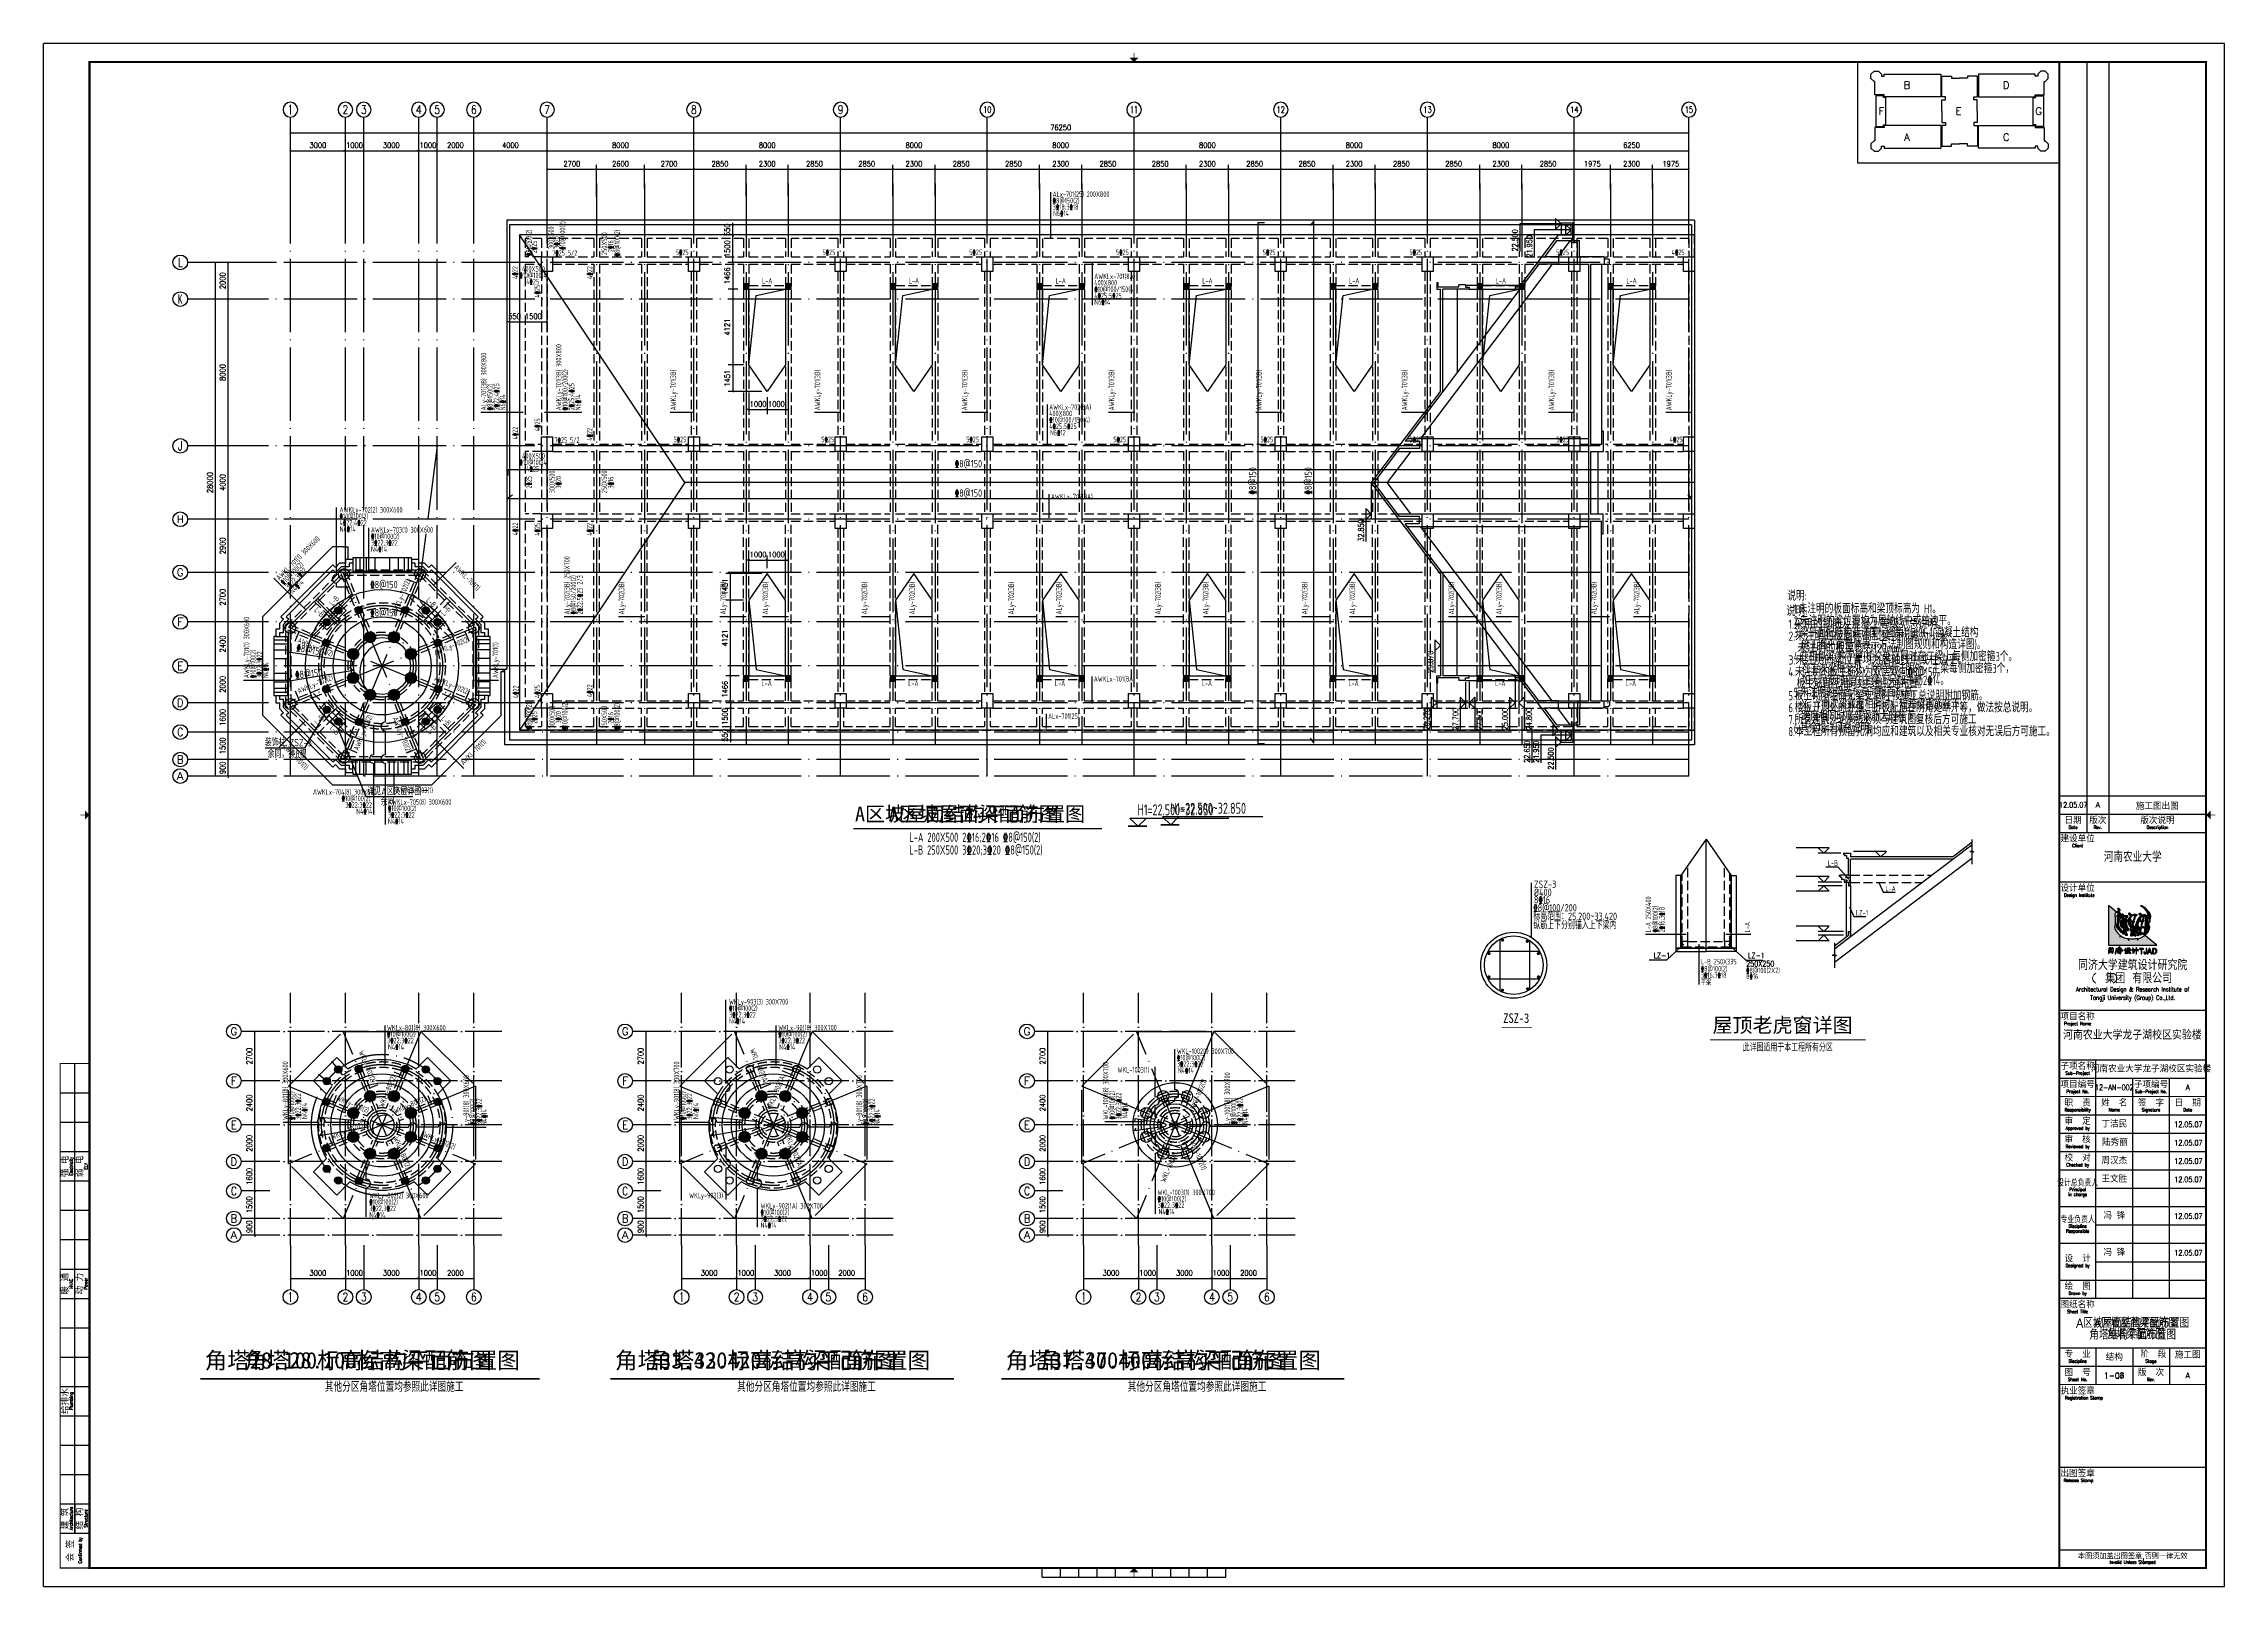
# Model space of a CAD drawing. Header units: millimetres. Extents: x 2998490 to 15040601, y 444546 to 7822218.
# Drawn here: x 14124817 to 14243717, y 7401664 to 7485764 of the extents above; entities that cross this region are included whole.
import ezdxf
from ezdxf.enums import TextEntityAlignment as Align

# ---------------------------------------------------------------- set-up
doc = ezdxf.new("R2010")
doc.units = ezdxf.units.MM
doc.header["$LTSCALE"] = 2000
doc.linetypes.add('DASH', pattern=[0.35, 0.25, -0.1])
doc.linetypes.add('DOTE', pattern=[2.42, 2, -0.2, 0.02, -0.2])
for name, color, linetype in [('3-AXIS', 3, 'Continuous'), ('3-AXIS_TEXT', 7, 'Continuous'), ('3-ban', 84, 'Continuous'), ('3-ban-rein', 1, 'Continuous'), ('3-column-DOWN', 232, 'Continuous'), ('3-COLUMN-UP', 2, 'Continuous'), ('3-dote', 43, 'DOTE'), ('3-HATCH', 8, 'Continuous'), ('3-liang-rein-X', 54, 'Continuous'), ('3-liang-rein-Y', 130, 'Continuous'), ('3-liang-R截面-X', 50, 'Continuous'), ('3-liang-R截面-Y', 70, 'Continuous'), ('3-liang-s', 120, 'Continuous'), ('3-liang-s-1', 44, 'Continuous'), ('3-liang-xu', 120, 'DASH'), ('3-装饰线脚', 7, 'Continuous'), ('AXIS', 3, 'Continuous'), ('AXIS_TEXT', 7, 'Continuous'), ('DOTE', 9, 'DOTE'), ('图框', 7, 'Continuous')]:
    doc.layers.add(name, color=color, linetype=linetype)
doc.layers.add('3-零部件', color=73, linetype='Continuous', lineweight=5)
doc.styles.add('_TCH_AXIS', font='COMPLEX', dxfattribs={"bigfont": 'GBCBIG'})
doc.styles.add('_TCH_DIM', font='SIMPLEX', dxfattribs={"bigfont": 'GBCBIG'})
doc.styles.add('COMPLEX', font='COMPLEX')
doc.styles.add('DIM_FONT', font='SIMPLEX', dxfattribs={"width": 0.8, "bigfont": 'HZTXT'})
doc.styles.add('MY-text', font='tj-romans1.shx', dxfattribs={"width": 0.7, "bigfont": 'tj-hztxt1.shx'})
doc.styles.add('ST', font='NSimSun.ttf', dxfattribs={"height": 1})
doc.styles.add('TKZ1_tjhts.shx', font='tjromant.shx', dxfattribs={"bigfont": 'tjhts.shx'})
doc.styles.add('TKZ2_tjkts.shx', font='tjromant.shx', dxfattribs={"bigfont": 'tjkts.shx'})
doc.styles.add('TSSD_Rein', font='Tssdeng.shx', dxfattribs={"width": 0.7, "bigfont": 'hztxt.shx'})
doc.styles.add('宋体', font='NSimSun-18030.ttf')
doc.styles.add('黑体', font='SIMHEI.TTF')
doc.dimstyles.new('DIMN100', dxfattribs={"dimtxt": 300, "dimasz": 100, "dimexe": 250, "dimexo": 300, "dimgap": 150, "dimtad": 1, "dimdec": 0, "dimzin": 0, "dimdsep": 46, "dimtxsty": 'DIM_FONT', "dimblk": 'ARCHTICK', "dimcen": 0.09, "dimclrt": 7, "dimazin": 2, "dimtfac": 1, "dimtdec": 0, "dimtix": 1, "dimtmove": 2, "dimatfit": 3, "dimldrblk": 'ARCHTICK', "dimfxl": 0, "dimtolj": 1, "dimtzin": 0, "dimarcsym": 0})

# ---------------------------------------------------------------- blocks, each defined once
blk = doc.blocks.new('TJAD_TK_LOGO')
for points in [[(0.309, 0.239, -0.055111), (0.298, 0.218, -0.399817), (0.289, 0.213, -0.15154), (0.281, 0.216, -0.301448), (0.281, 0.226, 0.010306), (0.289, 0.248, -0.01851), (0.216, 0.33, -0.103184), (0.157, 0.423, -0.120959), (0.156, 0.5, 0.063512), (0.168, 0.638, 0.024265), (0.163, 0.716, -0.039016), (0.159, 0.759, -0.148803), (0.167, 0.795, -0.063522), (0.19, 0.819, -0.021561), (0.199, 0.827), (0, 0.989), (0, 0.014), (1.2, 0.014), (0.901, 0.256, -0.02734), (0.87, 0.232, -0.056811), (0.802, 0.195, -0.043653), (0.743, 0.178, 0.070224), (0.74, 0.168, -0.155586), (0.734, 0.146, -0.268078), (0.715, 0.144, 0.046034), (0.714, 0.151, -0.10837), (0.716, 0.158, 0.067272), (0.719, 0.172, 0.007869), (0.606, 0.171, -0.018474), (0.519, 0.174, 0.089356), (0.513, 0.16, -0.084297), (0.509, 0.144, -0.378712), (0.498, 0.137, -0.129516), (0.487, 0.142, 0.010082), (0.489, 0.148, -0.06366), (0.493, 0.159, -0.047427), (0.496, 0.17, 0.412458), (0.493, 0.175, 0.04646), (0.459, 0.179, -0.083304), (0.398, 0.192, -0.056916)], [(0.278, 0.851, 0.150805), (0.286, 0.87, 0.118181), (0.284, 0.888, 0.061251), (0.278, 0.901, 0.110829), (0.266, 0.912, 0.065976), (0.248, 0.919, 0.129921), (0.229, 0.92, 0.40681), (0.226, 0.916, 0.07663), (0.23, 0.907, -0.019502), (0.237, 0.896, -0.085799), (0.241, 0.884, -0.150999), (0.235, 0.858, -0.086307), (0.225, 0.846, -0.019332), (0.206, 0.833, 0.015742), (0.199, 0.827), (0.264, 0.775, -0.014783), (0.267, 0.774, -0.092021), (0.285, 0.767, -0.021612), (0.299, 0.758, 0.020501), (0.302, 0.757, -0.138406), (0.302, 0.756, -0.004327), (0.304, 0.756, 0.041521), (0.307, 0.755, 0.017006), (0.309, 0.756, 0.175362), (0.313, 0.76, 0.115175), (0.313, 0.77, 0.133458), (0.302, 0.795, 0.090138), (0.282, 0.811, 0.068529), (0.267, 0.817, -0.013934), (0.257, 0.819, -0.201719), (0.25, 0.824, -0.378426), (0.25, 0.831, -0.084166), (0.26, 0.837, 0.070184)], [(0.264, 0.775, 0.064867), (0.248, 0.774, 0.116531), (0.226, 0.765, 0.208218), (0.216, 0.75, 0.02194), (0.216, 0.741, -0.003556), (0.223, 0.64, -0.008585), (0.225, 0.606, -0.036626), (0.224, 0.587, -0.030322), (0.219, 0.565, 0.008639), (0.208, 0.528, 0.029199), (0.201, 0.493, 0.047639), (0.199, 0.469, 0.083135), (0.203, 0.45, 0.077424), (0.222, 0.419, 0.095524), (0.251, 0.392, 0.133345), (0.255, 0.391, 0.037671), (0.266, 0.395, -0.074764), (0.289, 0.401, -0.017227), (0.311, 0.402, 0.103318), (0.324, 0.403, 0.529251), (0.324, 0.406, 0.058891), (0.31, 0.414, -0.106556), (0.272, 0.441, -0.157893), (0.244, 0.5, -0.090292), (0.241, 0.541, -0.061166), (0.257, 0.612, -0.11155), (0.27, 0.637, -0.016825), (0.293, 0.661, -0.002917), (0.333, 0.697, 0.013927), (0.345, 0.708)], [(0.474, 0.731, 0.018572), (0.473, 0.731), (0.473, 0.732, 0.06936), (0.47, 0.733, 0.047212), (0.46, 0.735, 0.024282), (0.443, 0.735, -0.000753), (0.412, 0.735, -0.013374), (0.392, 0.736, -0.164458), (0.382, 0.74, -0.15617), (0.376, 0.751, 0.064833), (0.371, 0.765, 0.17195), (0.36, 0.774, 0.077232), (0.348, 0.779, 0.099365), (0.341, 0.778, 0.128164), (0.335, 0.776, 0.199677), (0.331, 0.766, 0.156287), (0.335, 0.754, 0.086381), (0.343, 0.746, 0.029794), (0.351, 0.742, -0.218512), (0.359, 0.734, -0.050196), (0.36, 0.726, -0.223734), (0.356, 0.72, -0.013892), (0.345, 0.708), (0.359, 0.697, -0.00619), (0.387, 0.712, -0.093205), (0.434, 0.721, -0.103421), (0.439, 0.72, -0.384925), (0.441, 0.717, -0.045853), (0.438, 0.703, -0.014561), (0.423, 0.658, 0.006316), (0.419, 0.648), (0.432, 0.637, -0.003465), (0.435, 0.644, -0.002724), (0.456, 0.704, -0.338072), (0.461, 0.707, 0.005218), (0.473, 0.707, 0.309415), (0.476, 0.708, 0.132077), (0.479, 0.71, 0.147744), (0.481, 0.715, 0.135646), (0.481, 0.723, 0.18433)], [(0.756, 0.375, 0.010654), (0.758, 0.371, 0.091005), (0.765, 0.363, 0.311976), (0.77, 0.363)]]:
    blk.add_hatch(color=256).paths.add_polyline_path(points)
h = blk.add_hatch(color=256)
h.paths.add_polyline_path([(0.393, 0.563, -0.011586), (0.397, 0.579, 0.253288), (0.396, 0.579, 0.095247), (0.388, 0.58, -0.0106), (0.376, 0.58, -0.133876), (0.361, 0.583, -0.082431), (0.345, 0.596, -0.01622), (0.332, 0.612, 0.042319), (0.324, 0.621, 0.140851), (0.317, 0.624, 0.145933), (0.308, 0.622, 0.038492), (0.302, 0.618), (0.302, 0.618, 0.000616), (0.3, 0.616, 0.032553), (0.298, 0.615, 0.095329), (0.294, 0.61, 0.096767), (0.291, 0.597, -0.001525), (0.288, 0.574, 0.034244), (0.285, 0.552, 0.085899), (0.292, 0.504, 0.097395), (0.314, 0.467, 0.083463), (0.339, 0.445, 0.098864), (0.352, 0.441, 0.30663), (0.356, 0.443, 0.075685), (0.361, 0.453, 0.009946), (0.371, 0.491, -0.023424), (0.378, 0.51, 0.034776)])
h.paths.add_polyline_path([(0.333, 0.372, 0.321528), (0.33, 0.377, 0.021484), (0.291, 0.382, 0.022843), (0.282, 0.382, 0.102534), (0.276, 0.381, 0.130045), (0.272, 0.378, 0.267367), (0.271, 0.374, -0.005872), (0.276, 0.364, 0.058515), (0.28, 0.355, 0.081344), (0.295, 0.338, 0.099387), (0.309, 0.33, 0.035917), (0.315, 0.328, 0.245908), (0.318, 0.33, 0.105203), (0.327, 0.349, -0.034055), (0.332, 0.365, 0.056891)])
h.paths.add_polyline_path([(0.431, 0.34, 0.245812), (0.436, 0.359, 0.065072), (0.425, 0.393, 0.134826), (0.425, 0.393, -0.114996), (0.425, 0.394, 0.061748), (0.418, 0.405, 0.16919), (0.41, 0.409, 0.009694), (0.393, 0.411, 0.017654), (0.382, 0.412, 0.044621), (0.374, 0.411, 0.15913), (0.368, 0.408, 0.263058), (0.367, 0.404, 0.037983), (0.375, 0.384, -0.091013), (0.378, 0.375, -0.183458), (0.376, 0.37, -0.186991), (0.37, 0.367, -0.076588), (0.364, 0.367, 0.012233), (0.357, 0.368, 0.175338), (0.353, 0.367, 0.023216), (0.34, 0.33, 0.04069), (0.336, 0.312, 0.28537), (0.339, 0.306, 0.048651), (0.347, 0.302, -0.083296), (0.359, 0.295, 0.044689), (0.367, 0.289, 0.196761), (0.378, 0.288, 0.127879), (0.395, 0.298, 0.050671)])
h.paths.add_polyline_path([(0.463, 0.285, 0.013244), (0.461, 0.293, 0.042352), (0.454, 0.311, 0.086452), (0.451, 0.314, 0.181931), (0.447, 0.314, 0.105167), (0.437, 0.307, 0.063777), (0.422, 0.289, 0.079039), (0.415, 0.273, 0.295118), (0.417, 0.263, 0.12746), (0.426, 0.259, 0.051219), (0.438, 0.258, -0.006938), (0.459, 0.255, 0.101871), (0.472, 0.256, 0.282022), (0.475, 0.26, 0.127329), (0.473, 0.266), (0.473, 0.266, -0.004335)])
h.paths.add_polyline_path([(0.658, 0.308, -0.058552), (0.645, 0.335, -0.043685), (0.641, 0.359, 0.088622), (0.637, 0.372, 0.151789), (0.622, 0.385, -0.046532), (0.606, 0.394, 0.04555), (0.599, 0.398, 0.043142), (0.597, 0.399), (0.597, 0.399, 0.251715), (0.586, 0.396, 0.137334), (0.576, 0.371, -0.022108), (0.571, 0.349, 0.025269), (0.557, 0.305, -0.028381), (0.55, 0.284, 0.095667), (0.544, 0.258, 0.266705), (0.554, 0.241, 0.133638), (0.581, 0.24, 0.117773), (0.634, 0.259, 0.081266), (0.66, 0.285, 0.080524), (0.663, 0.292), (0.663, 0.292), (0.664, 0.292), (0.664, 0.295), (0.663, 0.295, 0.059624)])
h.paths.add_polyline_path([(0.568, 0.406, 0.121011), (0.564, 0.41, 0.051248), (0.55, 0.42, 0.077555), (0.545, 0.422, 0.238499), (0.542, 0.421, 0.167798), (0.541, 0.418, 0.09655), (0.541, 0.4, -0.014406), (0.543, 0.392, -0.00033), (0.545, 0.375, 0.1059), (0.551, 0.357, 0.313865), (0.556, 0.357, 0.231713), (0.56, 0.364, 0.026659), (0.564, 0.385, -0.007425), (0.568, 0.4, 0.16995)])
h.paths.add_polyline_path([(0.679, 0.25, 0.082015), (0.68, 0.258, 0.360369), (0.675, 0.264, 0.094324), (0.668, 0.263, 0.109868), (0.666, 0.263, -0.017853), (0.664, 0.262), (0.663, 0.262, 0.095638), (0.652, 0.251, 0.069381), (0.647, 0.242, 0.391778), (0.649, 0.238, 0.16265), (0.658, 0.237, 0.029698), (0.663, 0.239), (0.664, 0.239, 0.027865), (0.674, 0.243, 0.232972)])
h.paths.add_polyline_path([(0.765, 0.309, -0.00792), (0.766, 0.312, -0.04061), (0.767, 0.316, 0.057732), (0.769, 0.323, 0.231089), (0.766, 0.331, 0.223752), (0.755, 0.33, 0.032861), (0.734, 0.315, -0.012035), (0.716, 0.303, 0.160241), (0.7, 0.287, 0.160304), (0.7, 0.267, 0.221951), (0.709, 0.256, 0.080228), (0.726, 0.248, 0.124433), (0.741, 0.247, 0.177577), (0.748, 0.255, 0.06059), (0.758, 0.283, -0.013372)])
h = blk.add_hatch(color=256)
h.paths.add_polyline_path([(0.419, 0.648), (0.359, 0.697, 0.122439), (0.344, 0.679, 0.077208), (0.338, 0.662, 0.221374), (0.343, 0.64, -0.044103), (0.353, 0.625, 0.092474), (0.367, 0.606, 0.149827), (0.383, 0.599, 0.078107), (0.401, 0.6, 0.300992), (0.408, 0.607, 0.003448), (0.412, 0.624, -0.014936)])
h.paths.add_polyline_path([(0.448, 0.531, -0.118411), (0.466, 0.61), (0.432, 0.637, 0.013731), (0.424, 0.609, 0.354128), (0.426, 0.607, 0.149403), (0.425, 0.606, -0.033756), (0.429, 0.605, -0.301225), (0.432, 0.602, -0.067966), (0.431, 0.585, -0.155357), (0.425, 0.583, -0.0383), (0.418, 0.581, 0.394404), (0.414, 0.577, -0.002997), (0.393, 0.506, 0.027314), (0.376, 0.437, 0.262389), (0.377, 0.431, 0.054171), (0.409, 0.43, -0.120269), (0.432, 0.428, -0.238212), (0.445, 0.415, -0.030328), (0.452, 0.384, 0.177342), (0.459, 0.369, 0.189169), (0.473, 0.367, 0.024901), (0.494, 0.37, 0.43233), (0.503, 0.381, 0.054023), (0.499, 0.406, 0.072563), (0.493, 0.423, -0.024272), (0.473, 0.455, -0.09052)])
h.paths.add_polyline_path([(0.591, 0.509), (0.494, 0.587, 0.02545), (0.492, 0.572, 0.128799), (0.501, 0.52, 0.044216), (0.522, 0.484, 0.076323), (0.548, 0.46, 0.034366), (0.562, 0.452, 0.076032), (0.572, 0.449, 0.341488), (0.575, 0.451, 0.069217), (0.584, 0.479, 0.009229)])
h.paths.add_polyline_path([(0.606, 0.496, 0.003269), (0.602, 0.481, 0.051211), (0.597, 0.445, 0.204101), (0.599, 0.435, -0.011598), (0.623, 0.42, -0.044991), (0.66, 0.394, -0.200983), (0.669, 0.38, -0.006426), (0.679, 0.338, 0.079721), (0.687, 0.311, 0.326464), (0.691, 0.309, 0.087838), (0.695, 0.311, 0.087656), (0.715, 0.332, 0.286319), (0.72, 0.36, 0.076349), (0.701, 0.389, -0.160397), (0.676, 0.44), (0.676, 0.44)])
h.paths.add_polyline_path([(0.852, 0.297), (0.79, 0.347, 0.007087), (0.777, 0.301, 0.070922), (0.774, 0.275, 0.248353), (0.779, 0.265, 0.199635), (0.795, 0.268, -0.006886), (0.813, 0.275, 0.05678), (0.847, 0.293, 0.006803)])
h = blk.add_hatch(color=256)
h.paths.add_polyline_path([(0.712, 0.755, 0.083086), (0.708, 0.761, 0.127732), (0.701, 0.764, 0.060999), (0.673, 0.768, 0.050289), (0.649, 0.769, 0.061315), (0.626, 0.765, -0.058239), (0.605, 0.759, -0.023274), (0.577, 0.756, -0.318074), (0.565, 0.762, -0.012807), (0.546, 0.787, 0.176594), (0.527, 0.801, 0.141446), (0.512, 0.802, 0.254042), (0.501, 0.793, 0.094349), (0.5, 0.777, 0.272202), (0.507, 0.767, 0.06938), (0.523, 0.763, -0.099001), (0.54, 0.758, -0.173209), (0.549, 0.747, -0.244282), (0.547, 0.738, -0.042049), (0.531, 0.716, 0.019533), (0.504, 0.683, 0.074328), (0.489, 0.659, -0.003717), (0.466, 0.61), (0.494, 0.587, -0.03259), (0.498, 0.607, -0.114709), (0.504, 0.617), (0.507, 0.619), (0.509, 0.62), (0.512, 0.62), (0.514, 0.619), (0.523, 0.614), (0.529, 0.609), (0.548, 0.592), (0.554, 0.586), (0.555, 0.586, 0.137325), (0.563, 0.582, 0.052206), (0.581, 0.58, -0.039081), (0.596, 0.578, -0.061234), (0.6, 0.577, -0.389955), (0.602, 0.574, -0.015439), (0.601, 0.566, -0.009793), (0.592, 0.514, -0.001555), (0.591, 0.509), (0.606, 0.496, -0.005675), (0.613, 0.522, 0.021764), (0.624, 0.57, -0.037231), (0.627, 0.579, -0.166808), (0.63, 0.581, 0.014415), (0.637, 0.584, 0.232872), (0.642, 0.591, 0.087887), (0.641, 0.601, 0.002273), (0.638, 0.615, -0.178357), (0.638, 0.619, -0.001216), (0.651, 0.66, -0.011476), (0.664, 0.699, -0.017032), (0.676, 0.729, -0.192629), (0.689, 0.74, -0.05264), (0.702, 0.745, 0.121865), (0.712, 0.748, 0.384919)])
h.paths.add_polyline_path([(0.597, 0.737, -0.021509), (0.628, 0.747, -0.053885), (0.638, 0.749, -0.363115), (0.652, 0.741, -0.093078), (0.646, 0.705, 0.023125), (0.622, 0.626, -0.067346), (0.613, 0.603, -0.278742), (0.606, 0.6, -0.067064), (0.586, 0.602, -0.223721), (0.563, 0.619, -0.070697), (0.543, 0.661, -0.171192), (0.544, 0.69, -0.090372), (0.564, 0.717, -0.097027)], flags=16)
h = blk.add_hatch(color=256)
h.paths.add_polyline_path([(0.982, 0.688, -0.266995), (0.988, 0.691, -0.078548), (0.994, 0.689, -0.061401), (1.001, 0.685, -0.140506), (1.007, 0.676, -0.075077), (1.01, 0.653, -0.023792), (1.008, 0.62, 0.028581), (1.007, 0.585, 0.083513), (1.009, 0.572, 0.556873), (1.014, 0.571, 0.099876), (1.028, 0.596, 0.058859), (1.035, 0.633, 0.00868), (1.036, 0.66, -0.055868), (1.045, 0.71, 0.012909), (1.049, 0.719, 0.07627), (1.048, 0.734, 0.168287), (0.983, 0.856, 0.045812), (0.89, 0.946, 0.082299), (0.824, 0.983, 0.045024), (0.802, 0.988, 0.184323), (0.796, 0.987, 0.401214), (0.797, 0.985, 0.073894), (0.803, 0.98, 0.009968), (0.828, 0.967, -0.045085), (0.849, 0.953, -0.042435), (0.89, 0.913, -0.014659), (0.933, 0.859, -0.075958), (0.979, 0.767, 0.183281), (0.919, 0.704, 0.093166), (0.905, 0.577, 0.002645), (0.905, 0.539), (0.95, 0.539, -0.021718), (0.951, 0.561, -0.060902), (0.951, 0.563, -0.750169), (0.953, 0.563, -0.062141), (0.956, 0.558, -0.02804), (0.962, 0.541, -0.001207), (0.963, 0.539), (0.999, 0.539), (0.998, 0.542), (0.986, 0.581, -0.042759), (0.971, 0.648, -0.166183), (0.976, 0.68, -0.02967)])
h.paths.add_polyline_path([(0.921, 0.747, 0.337691), (0.922, 0.75, 0.234051), (0.918, 0.756, 0.085029), (0.898, 0.762, 0.109404), (0.867, 0.76, 0.027051), (0.842, 0.75, 0.096966), (0.82, 0.779, 0.147389), (0.788, 0.798, 0.110178), (0.765, 0.798, 0.193659), (0.754, 0.789, 0.105864), (0.751, 0.781, 0.322715), (0.756, 0.77, 0.090222), (0.775, 0.763, 0.021428), (0.79, 0.76, -0.062248), (0.802, 0.756, -0.0489), (0.814, 0.75, 0.061445), (0.828, 0.743, 0.045204), (0.773, 0.709, 0.105153), (0.746, 0.68, 0.017534), (0.699, 0.593, 0.04727), (0.677, 0.539), (0.731, 0.539, -0.016538), (0.733, 0.546, -0.06987), (0.755, 0.615, -0.55525), (0.762, 0.616, 0.087068), (0.773, 0.608, 0.000587), (0.779, 0.605, 0.051645), (0.781, 0.604, 0.002312), (0.798, 0.592, 0.1078), (0.815, 0.585, 0.06971), (0.83, 0.588, -0.002349), (0.824, 0.554, -0.014725), (0.822, 0.539), (0.839, 0.539, -0.003665), (0.842, 0.55, -0.003176), (0.85, 0.584, -0.214328), (0.855, 0.589, 0.079005), (0.864, 0.594, 0.136284), (0.869, 0.604, 0.042038), (0.87, 0.61, 0.121208), (0.869, 0.615, 0.033156), (0.864, 0.622, -0.089896), (0.861, 0.627, -0.153361), (0.862, 0.632, -0.00558), (0.876, 0.678, -0.02004), (0.892, 0.724, -0.10938), (0.9, 0.737, 0.024126), (0.911, 0.741, 0.094696)])
h.paths.add_polyline_path([(0.871, 0.737, -0.143663), (0.867, 0.714, 0.018808), (0.849, 0.654, -0.117601), (0.837, 0.612, -0.229986), (0.819, 0.61, -0.2857), (0.79, 0.639, -0.267121), (0.803, 0.697, -0.053371), (0.832, 0.724, -0.07094), (0.861, 0.743, -0.49062)], flags=16)
h = blk.add_hatch(color=256)
h.paths.add_polyline_path([(0.952, 0.5, -0.00262), (0.951, 0.526, -0.01182), (0.95, 0.539), (0.905, 0.539, 0.006126), (0.905, 0.449, 0.002492), (0.906, 0.412, 0.048247), (0.887, 0.46, 0.065909), (0.883, 0.465, 0.224936), (0.877, 0.467, 0.038284), (0.864, 0.466, -0.06616), (0.83, 0.465, -0.485088), (0.827, 0.467, -0.101913), (0.828, 0.487, -0.016956), (0.839, 0.539), (0.822, 0.539, -0.017973), (0.817, 0.52, -0.010562), (0.81, 0.476, -0.208845), (0.803, 0.461, -0.11949), (0.791, 0.457, -0.131776), (0.748, 0.465, -0.127624), (0.732, 0.488, -0.118385), (0.731, 0.539), (0.677, 0.539, 0.005191), (0.675, 0.533, 0.105733), (0.676, 0.44), (0.718, 0.405), (0.745, 0.405, -0.078177), (0.747, 0.414, -0.129583), (0.758, 0.426, -0.224047), (0.779, 0.429, -0.071036), (0.78, 0.429, 0.101063), (0.781, 0.428, -0.019588), (0.783, 0.428, -0.023828), (0.784, 0.427, -0.322257), (0.79, 0.416, -0.013384), (0.788, 0.405), (0.804, 0.405, -0.014271), (0.808, 0.414, -0.194353), (0.821, 0.43, -0.094044), (0.855, 0.439, -0.035175), (0.871, 0.44, -0.177154), (0.88, 0.432, -0.054292), (0.893, 0.405), (0.948, 0.405, 0.016129), (0.951, 0.417, 0.043741), (0.953, 0.46, 0.012835)])
h.paths.add_polyline_path([(1.021, 0.458), (1.011, 0.5), (0.999, 0.539), (0.963, 0.539, -0.013434), (0.968, 0.518, -0.01242), (0.972, 0.498, -0.017255), (0.974, 0.479, -0.024091), (0.974, 0.433, -0.03797), (0.971, 0.405), (1.012, 0.405, 0.01383), (1.019, 0.427, 0.116879)])
h.paths.add_polyline_path([(0.967, 0.319, 0.068823), (0.992, 0.356, 0.031999), (1.012, 0.405), (0.971, 0.405, -0.002893), (0.971, 0.403, -0.072675), (0.96, 0.375, -0.038888), (0.948, 0.355, -0.02059), (0.929, 0.332, -0.114728), (0.923, 0.326, -0.052839), (0.914, 0.32), (0.911, 0.319), (0.909, 0.319), (0.909, 0.322), (0.914, 0.334), (0.918, 0.341), (0.933, 0.363), (0.941, 0.383), (0.941, 0.384, 0.030329), (0.948, 0.405), (0.893, 0.405, -0.019139), (0.897, 0.395, -0.131139), (0.901, 0.371, -0.068706), (0.888, 0.337, -0.106182), (0.87, 0.312, -0.027075), (0.852, 0.297), (0.901, 0.256, 0.015633), (0.918, 0.272, -0.009266)])
h = blk.add_hatch(color=256)
h.paths.add_polyline_path([(0.798, 0.379, -0.041396), (0.804, 0.405), (0.788, 0.405, -0.011453), (0.786, 0.396, -0.01007), (0.783, 0.379, -0.034546), (0.778, 0.371, -0.087737), (0.77, 0.363), (0.79, 0.347), (0.79, 0.347, 0.020125)])
h.paths.add_polyline_path([(0.745, 0.405), (0.718, 0.405), (0.756, 0.375, -0.051476), (0.747, 0.393, -0.099669)])
h = blk.add_hatch(color=256)
h.paths.add_polyline_path([(0.109, -0.055, 0.215782), (0.096, -0.053, 0.067417), (0.088, -0.057, -0.168397), (0.072, -0.061, -0.018722), (0.056, -0.059, 0.069135), (0.037, -0.058, -0.211583), (0.032, -0.057, 0.012327), (0.027, -0.054, 0.18165), (0.023, -0.055, 0.234564), (0.014, -0.061, 0.06939), (0.009, -0.077, 0.040114), (0.004, -0.126, 0.00862), (0.004, -0.151, 0.034302), (0.003, -0.186, 0.240525), (0.011, -0.199, 0.151405), (0.014, -0.2, 0.254247), (0.016, -0.192, 0.038225), (0.017, -0.166, -0.061608), (0.019, -0.146, 0.026815), (0.022, -0.113, -0.054652), (0.026, -0.093, -0.028262), (0.029, -0.084, -0.253686), (0.038, -0.079, 0.007206), (0.049, -0.078, -0.006599), (0.073, -0.075, 0.009999), (0.084, -0.072, -0.062381), (0.093, -0.073, -0.15567), (0.099, -0.077, -0.051163), (0.105, -0.085, -0.102101), (0.107, -0.091, -0.03095), (0.107, -0.129, 0.010088), (0.107, -0.15, -0.131285), (0.104, -0.163, -0.019629), (0.101, -0.168, -0.485137), (0.096, -0.17, 0.001583), (0.093, -0.168, 0.165296), (0.088, -0.17, 0.24859), (0.085, -0.178, 0.066176), (0.088, -0.189, 0.038595), (0.091, -0.194, 0.378365), (0.095, -0.196, 0.077759), (0.104, -0.183, 0.016012), (0.112, -0.17, 0.054651), (0.118, -0.155, 0.087206), (0.123, -0.112, 0.064902), (0.117, -0.068, 0.144064)])
h.paths.add_polyline_path([(0.063, -0.093), (0.056, -0.093), (0.053, -0.094), (0.049, -0.096), (0.047, -0.097), (0.046, -0.1, 0.333571), (0.046, -0.104, 0.045952), (0.052, -0.107, 0.064784), (0.062, -0.109, 0.210865), (0.068, -0.107, 0.127927), (0.071, -0.102, 0.211886), (0.07, -0.096, 0.12013), (0.067, -0.094)], flags=17)
h.paths.add_polyline_path([(0.058, -0.146, -0.039434), (0.061, -0.152, 0.054133), (0.064, -0.158, 0.123184), (0.08, -0.15, 0.140353), (0.084, -0.143, 0.284617), (0.083, -0.139, -0.012464), (0.076, -0.135, 0.016141), (0.064, -0.126, -0.029736), (0.041, -0.127, -0.149024), (0.037, -0.13, 0.190304), (0.034, -0.134, 0.089845), (0.033, -0.143, 0.171078), (0.041, -0.157, 0.249801), (0.05, -0.159, 0.378768), (0.055, -0.153, 0.031236), (0.054, -0.146), (0.056, -0.144)], flags=17)
h.paths.add_polyline_path([(0.194, -0.081, -0.130766), (0.193, -0.083, -0.049), (0.189, -0.09, 0.175351), (0.187, -0.096, 0.389375), (0.189, -0.097, 0.146359), (0.197, -0.094, 0.079034), (0.202, -0.089, 0.101244), (0.205, -0.084, 0.132531), (0.205, -0.077, 0.067751), (0.203, -0.072, 0.050259), (0.2, -0.068, 0.454265), (0.198, -0.068, 0.06765), (0.196, -0.073, 0.007561)])
h.paths.add_polyline_path([(0.189, -0.104, 0.313541), (0.186, -0.1, 0.335576), (0.183, -0.102, 0.015792), (0.178, -0.135, -0.057755), (0.171, -0.161, 0.000363), (0.163, -0.186, 0.094511), (0.167, -0.207, 0.230423), (0.17, -0.211, 0.369117), (0.176, -0.206, 0.039319), (0.18, -0.185, -0.109188), (0.189, -0.149, 0.00425), (0.191, -0.143, 0.032369), (0.189, -0.118, -0.025515)])
h.paths.add_polyline_path([(0.251, -0.045, 0.093827), (0.236, -0.063, 0.302072), (0.237, -0.068, 0.296548), (0.244, -0.068, 0.04254), (0.259, -0.06, -0.129019), (0.275, -0.057, -0.117204), (0.279, -0.058, -0.328405), (0.279, -0.061, -0.051459), (0.27, -0.072, 0.085646), (0.26, -0.09, 0.031903), (0.26, -0.093, -0.315533), (0.256, -0.098, -0.134544), (0.251, -0.099, -0.408117), (0.248, -0.096, 0.035639), (0.244, -0.085, 0.084333), (0.242, -0.081, 0.358627), (0.239, -0.08, 0.227473), (0.233, -0.092, 0.148882), (0.235, -0.099, -0.254787), (0.236, -0.106, -0.110418), (0.229, -0.113, -0.032156), (0.217, -0.121, 0.122106), (0.21, -0.128, 0.074479), (0.204, -0.144, 0.233421), (0.206, -0.152, 0.316166), (0.217, -0.152, 0.122903), (0.231, -0.14, 0.056501), (0.241, -0.125, -0.025506), (0.247, -0.11, -0.174643), (0.26, -0.101, 0.004602), (0.266, -0.098, -0.251477), (0.264, -0.107, -0.130218), (0.259, -0.112, 0.16089), (0.254, -0.116, 0.172735), (0.253, -0.123, 0.448793), (0.261, -0.125, 0.141971), (0.272, -0.109, 0.057248), (0.276, -0.094, -0.334885), (0.284, -0.087, -0.076773), (0.288, -0.087, -0.545841), (0.289, -0.089, -0.008092), (0.289, -0.104, 0.139136), (0.295, -0.124, 0.144746), (0.301, -0.128, 0.355116), (0.304, -0.126, 0.046986), (0.306, -0.118, 0.052614), (0.307, -0.115, 0.237681), (0.306, -0.113, 0.025436), (0.302, -0.111, -0.354836), (0.298, -0.107, -0.049448), (0.297, -0.093, -0.035628), (0.297, -0.088, -0.387964), (0.3, -0.084, -0.009611), (0.307, -0.081, 0.187317), (0.311, -0.078, 0.232403), (0.311, -0.072, 0.143525), (0.31, -0.072, 0.022411), (0.288, -0.082, -0.00319), (0.28, -0.086, -0.206179), (0.276, -0.086, -0.165764), (0.274, -0.084, -0.217969), (0.274, -0.08, -0.110096), (0.284, -0.068, -0.031862), (0.296, -0.059, 0.078929), (0.299, -0.057, 0.264707), (0.3, -0.055, 0.034215), (0.298, -0.052, 0.174735), (0.296, -0.052, 0.001752), (0.292, -0.052, -0.177458), (0.287, -0.05, -0.140307), (0.283, -0.047, -0.275752), (0.284, -0.041, 0.167681), (0.285, -0.035, 0.301407), (0.279, -0.03, 0.08311), (0.273, -0.03, 0.130737)])
h.paths.add_polyline_path([(0.327, -0.118, 0.027579), (0.343, -0.127, 0.154526), (0.354, -0.127, 0.082415), (0.363, -0.125, 0.312986), (0.363, -0.119, 0.221824), (0.36, -0.116, 0.031656), (0.355, -0.116, -0.00721), (0.342, -0.112, -0.071904), (0.327, -0.106, -0.267193), (0.324, -0.1, -0.023267), (0.328, -0.092, 0.395574), (0.325, -0.085, 0.188464), (0.317, -0.087, 0.051998), (0.311, -0.09, 0.108508), (0.306, -0.097, 0.200123), (0.304, -0.104, 0.191616), (0.308, -0.109, -0.01282)])
h.paths.add_polyline_path([(0.306, -0.135, 0.188222), (0.299, -0.134, 0.20573), (0.291, -0.139, 0.018376), (0.285, -0.149, -0.117409), (0.277, -0.159, -0.060927), (0.277, -0.146, 0.215117), (0.274, -0.142, 0.470033), (0.27, -0.143, -0.045545), (0.262, -0.149, -0.074224), (0.255, -0.151, -0.568137), (0.252, -0.149, -0.07678), (0.253, -0.144, 0.100197), (0.253, -0.135, 0.387299), (0.25, -0.133, 0.118665), (0.248, -0.134, 0.185429), (0.241, -0.147, -0.018374), (0.239, -0.158, 0.026924), (0.236, -0.169, -0.013447), (0.235, -0.18, 0.097057), (0.236, -0.192, 0.277047), (0.24, -0.195, 0.192921), (0.243, -0.193, 0.125735), (0.246, -0.18, -0.084178), (0.249, -0.165, -0.292454), (0.257, -0.16, -0.427415), (0.263, -0.166, -0.039723), (0.262, -0.177, 0.744354), (0.267, -0.179, 0.173973), (0.275, -0.172, -0.079593), (0.283, -0.162, 0.037997), (0.292, -0.152, -0.536451), (0.3, -0.152, -0.220641), (0.303, -0.166, -0.033334), (0.3, -0.178, -0.02197), (0.292, -0.196, -0.036413), (0.288, -0.204, 0.059035), (0.288, -0.205, 0.221247), (0.289, -0.208, 0.229092), (0.291, -0.208, 0.104052), (0.294, -0.206, 0.039622), (0.303, -0.189, 0.031663), (0.312, -0.173, 0.083922), (0.315, -0.156, 0.095464), (0.311, -0.142, 0.118136)])
h.paths.add_polyline_path([(0.429, -0.094), (0.441, -0.085, 0.028783), (0.422, -0.063), (0.41, -0.071, -0.06685)])
h.paths.add_polyline_path([(0.421, -0.105), (0.402, -0.104), (0.397, -0.104), (0.395, -0.104), (0.395, -0.118), (0.401, -0.118), (0.409, -0.117), (0.416, -0.117), (0.416, -0.171, -0.223037), (0.41, -0.183, -0.003297), (0.409, -0.184), (0.42, -0.194, 0.201777), (0.422, -0.192, -0.033526), (0.454, -0.166, -0.02738), (0.447, -0.153, -0.067274), (0.43, -0.17, -0.004515), (0.43, -0.112, -0.051491), (0.431, -0.104)])
h.paths.add_polyline_path([(0.468, -0.078), (0.468, -0.091, -0.202539), (0.461, -0.102, -0.066868), (0.447, -0.111, -0.101276), (0.461, -0.119, 0.145344), (0.479, -0.102, 0.140249), (0.482, -0.075, -0.003162), (0.512, -0.075, -0.016144), (0.511, -0.091, 0.052901), (0.512, -0.109, 0.214665), (0.515, -0.112, 0.093296), (0.515, -0.112, 0.137117), (0.524, -0.113, 0.000424), (0.537, -0.112, 0.022294), (0.552, -0.111), (0.554, -0.095), (0.55, -0.096), (0.546, -0.097), (0.542, -0.098), (0.536, -0.099), (0.532, -0.1), (0.527, -0.099), (0.526, -0.096), (0.527, -0.081), (0.528, -0.063), (0.521, -0.063), (0.511, -0.063), (0.498, -0.063), (0.486, -0.063), (0.477, -0.063), (0.467, -0.063)])
h.paths.add_polyline_path([(0.506, -0.122, -0.002263), (0.465, -0.122, -0.028919), (0.449, -0.121), (0.449, -0.135), (0.457, -0.134), (0.467, -0.133, -0.001197), (0.501, -0.133, 0.000411), (0.519, -0.133, -0.117897), (0.498, -0.165, -0.081518), (0.473, -0.138), (0.459, -0.142, 0.067412), (0.487, -0.172, -0.099344), (0.437, -0.187, -0.117302), (0.449, -0.199, 0.051291), (0.498, -0.18, 0.052048), (0.547, -0.197, -0.102524), (0.557, -0.182, -0.086164), (0.51, -0.172, 0.112398), (0.541, -0.121, -0.018709)])
h.paths.add_polyline_path([(0.604, -0.118), (0.604, -0.175, -0.094232), (0.598, -0.183), (0.608, -0.197), (0.647, -0.161), (0.64, -0.147), (0.619, -0.169), (0.619, -0.124, -0.058001), (0.621, -0.106, 0.319569), (0.62, -0.105, 0.045142), (0.606, -0.106, 0.020451), (0.594, -0.106, -0.034776), (0.578, -0.105), (0.578, -0.119, -0.030546)])
h.paths.add_polyline_path([(0.61, -0.06), (0.595, -0.066, -0.049542), (0.614, -0.094), (0.63, -0.087, 0.030356)])
h.paths.add_polyline_path([(0.66, -0.105, -0.019379), (0.635, -0.104), (0.635, -0.119, -0.02608), (0.66, -0.118), (0.682, -0.118), (0.682, -0.173, -0.021278), (0.681, -0.201), (0.697, -0.201, -0.017067), (0.697, -0.172), (0.697, -0.118), (0.715, -0.118, -0.024313), (0.741, -0.119), (0.741, -0.104, -0.018656), (0.71, -0.105), (0.697, -0.105), (0.697, -0.077, -0.143011), (0.702, -0.059, 0.162811), (0.697, -0.057, 0.035376), (0.685, -0.056, 0.004148), (0.681, -0.056, -0.046173), (0.682, -0.068, -0.00345), (0.682, -0.105, -0.001359)])
h.paths.add_polyline_path([(0.767, -0.069), (0.767, -0.085), (0.808, -0.085), (0.808, -0.2), (0.826, -0.2), (0.826, -0.085), (0.867, -0.085), (0.867, -0.069)])
h.paths.add_polyline_path([(0.93, -0.157, -0.040499), (0.929, -0.174, -0.3078), (0.915, -0.188, -0.189438), (0.897, -0.184, -0.186489), (0.89, -0.172, -0.07743), (0.889, -0.158), (0.872, -0.158, 0.198241), (0.882, -0.194, 0.214326), (0.91, -0.204, 0.249549), (0.941, -0.191, 0.135294), (0.948, -0.164), (0.948, -0.069), (0.93, -0.069)])
h.paths.add_polyline_path([(1.028, -0.069), (1.009, -0.069), (0.96, -0.2), (0.979, -0.2), (0.993, -0.161), (1.044, -0.161), (1.058, -0.2), (1.077, -0.2)])
h.paths.add_polyline_path([(1.019, -0.088), (1.039, -0.146), (0.998, -0.146)], flags=16)
h.paths.add_polyline_path([(1.091, -0.069), (1.091, -0.2), (1.14, -0.2, 0.229129), (1.182, -0.183, 0.179316), (1.197, -0.134, 0.181564), (1.183, -0.086, 0.220204), (1.141, -0.069)])
h.paths.add_polyline_path([(1.109, -0.085), (1.139, -0.085, -0.337188), (1.175, -0.108, -0.124189), (1.177, -0.152, -0.40123), (1.139, -0.184), (1.109, -0.184)], flags=16)
for points in [[(0, 0.989), (0, 0.014), (1.2, 0.014)], [(0.867, -0.069), (0.767, -0.069), (0.767, -0.085), (0.808, -0.085), (0.808, -0.2), (0.826, -0.2), (0.826, -0.085), (0.867, -0.085)], [(1.009, -0.069), (0.96, -0.2), (0.979, -0.2), (0.993, -0.161), (1.044, -0.161), (1.058, -0.2), (1.077, -0.2), (1.028, -0.069)], [(1.019, -0.088), (0.998, -0.146), (1.039, -0.146)]]:
    blk.add_lwpolyline(points, close=True)
for points in [[(1.048, 0.734, 0.168287), (0.983, 0.856, 0.045812), (0.89, 0.946, 0.082299), (0.824, 0.983, 0.045024), (0.802, 0.988, 0.184323), (0.796, 0.987, 0.401214), (0.797, 0.985, 0.073894), (0.803, 0.98, 0.009968), (0.828, 0.967, -0.045085), (0.849, 0.953, -0.042435), (0.89, 0.913, -0.014659), (0.933, 0.859, -0.075958), (0.979, 0.767, 0.183281), (0.919, 0.704, 0.093166), (0.905, 0.577, 0.00877), (0.905, 0.449, 0.002492), (0.906, 0.412, 0.048247), (0.887, 0.46, 0.065909), (0.883, 0.465, 0.224936), (0.877, 0.467, 0.038284), (0.864, 0.466, -0.06616), (0.83, 0.465, -0.485088), (0.827, 0.467, -0.101913), (0.828, 0.487, -0.020622), (0.842, 0.55, -0.003176), (0.85, 0.584, -0.214328), (0.855, 0.589, 0.079005), (0.864, 0.594, 0.136284), (0.869, 0.604, 0.042038), (0.87, 0.61, 0.13569), (0.868, 0.615, 0.030912), (0.864, 0.622, -0.089896), (0.861, 0.627, -0.153361), (0.862, 0.632, -0.00558), (0.876, 0.678, -0.02004), (0.892, 0.724, -0.10938), (0.9, 0.737, 0.024126), (0.911, 0.741, 0.094696), (0.921, 0.747, 0.397569), (0.922, 0.751, 0.211166), (0.918, 0.756, 0.085029), (0.898, 0.762, 0.109404), (0.867, 0.76, 0.027051), (0.842, 0.75, 0.096966), (0.82, 0.779, 0.147389), (0.788, 0.798, 0.110178), (0.765, 0.798, 0.193659), (0.754, 0.789, 0.105864), (0.751, 0.781, 0.322715), (0.756, 0.77, 0.090222), (0.775, 0.763, 0.021428), (0.79, 0.76, -0.062248), (0.802, 0.756, -0.0489), (0.814, 0.75, 0.061445), (0.828, 0.743, 0.045204), (0.773, 0.709, 0.105153), (0.746, 0.68, 0.017534), (0.699, 0.593, 0.052474), (0.675, 0.533, 0.105733), (0.676, 0.44, 0.160397), (0.701, 0.389, -0.076349), (0.72, 0.36, -0.286319), (0.715, 0.332, -0.087656), (0.695, 0.311, -0.08033), (0.691, 0.31, -0.368951), (0.687, 0.311, -0.079318), (0.679, 0.338, 0.006426), (0.669, 0.38, 0.200983), (0.66, 0.394, 0.044991), (0.623, 0.42, 0.011598), (0.599, 0.435, -0.204101), (0.597, 0.445, -0.051211), (0.602, 0.481, -0.008944), (0.613, 0.522, 0.021764), (0.624, 0.57, -0.037231), (0.627, 0.579, -0.166808), (0.63, 0.581, 0.014415), (0.637, 0.584, 0.232872), (0.642, 0.591, 0.087887), (0.641, 0.601, 0.002324), (0.638, 0.615, -0.163549), (0.638, 0.619, -0.001216), (0.651, 0.66, -0.011476), (0.664, 0.699, -0.017032), (0.676, 0.729, -0.192629), (0.689, 0.74, -0.05264), (0.702, 0.745, 0.121865), (0.712, 0.748, 0.384919), (0.712, 0.755, 0.083086), (0.708, 0.761, 0.127732), (0.701, 0.764, 0.060999), (0.673, 0.768, 0.050289), (0.649, 0.769, 0.061315), (0.626, 0.765, -0.058239), (0.605, 0.759, -0.023274), (0.577, 0.756, -0.318074), (0.565, 0.762, -0.012807), (0.546, 0.787, 0.176594), (0.527, 0.801, 0.141446), (0.512, 0.802, 0.254042), (0.501, 0.793, 0.094349), (0.5, 0.777, 0.272202), (0.507, 0.767, 0.06938), (0.523, 0.763, -0.099001), (0.54, 0.758, -0.176084), (0.549, 0.747, -0.238335), (0.547, 0.738, -0.042049), (0.531, 0.716, 0.019533), (0.504, 0.683, 0.074328), (0.489, 0.659, -0.003717), (0.466, 0.61, 0.118412), (0.448, 0.531, 0.09052), (0.473, 0.455, 0.024272), (0.493, 0.423, -0.072563), (0.499, 0.406, -0.054023), (0.503, 0.381, -0.43233), (0.494, 0.37, -0.024901), (0.473, 0.367, -0.189169), (0.459, 0.369, -0.177342), (0.452, 0.384, 0.030328), (0.445, 0.415, 0.238212), (0.432, 0.428, 0.120269), (0.409, 0.43, -0.054171), (0.377, 0.431, -0.262389), (0.376, 0.437, -0.027314), (0.393, 0.506, 0.002997), (0.414, 0.577, -0.42145), (0.418, 0.581, 0.036527), (0.425, 0.583, 0.155357), (0.431, 0.585, 0.067966), (0.432, 0.602, 0.301225), (0.429, 0.605, 0.033756), (0.425, 0.606, -0.149403), (0.426, 0.607, -0.354128), (0.424, 0.609, -0.017197), (0.435, 0.644, -0.010154), (0.435, 0.644, -0.002724), (0.456, 0.704, -0.338072), (0.461, 0.707, 0.005218), (0.473, 0.707, 0.309415), (0.476, 0.708, 0.132077), (0.479, 0.71, 0.147744), (0.481, 0.715, 0.135646), (0.481, 0.723, 0.18433), (0.474, 0.731, 0.018572), (0.473, 0.731), (0.473, 0.732, 0.071117), (0.47, 0.733, 0.046841), (0.46, 0.735, 0.024282), (0.443, 0.735, -0.000753), (0.412, 0.735, -0.013374), (0.392, 0.736, -0.164458), (0.382, 0.74, -0.15617), (0.376, 0.751, 0.064833), (0.371, 0.765, 0.17195), (0.36, 0.774, 0.077232), (0.348, 0.779, 0.099365), (0.341, 0.778, 0.128164), (0.335, 0.776, 0.199677), (0.331, 0.766, 0.156287), (0.335, 0.754, 0.086381), (0.343, 0.746, 0.029794), (0.351, 0.742, -0.218512), (0.359, 0.734, -0.050196), (0.36, 0.726, -0.223734), (0.356, 0.72, -0.027824), (0.333, 0.697, 0.002917), (0.293, 0.661, 0.016825), (0.27, 0.637, 0.11155), (0.257, 0.612, 0.061166), (0.241, 0.541, 0.090292), (0.244, 0.5, 0.157893), (0.272, 0.441, 0.106556), (0.31, 0.414, -0.057352), (0.324, 0.406, -0.620281), (0.324, 0.403, -0.103318), (0.311, 0.402, 0.017227), (0.289, 0.401, 0.074764), (0.266, 0.395, -0.037671), (0.255, 0.391, -0.146442), (0.251, 0.392, -0.094541), (0.222, 0.419, -0.075684), (0.203, 0.449, -0.086697), (0.199, 0.469, -0.047639), (0.201, 0.493, -0.029199), (0.208, 0.528, -0.008639), (0.219, 0.565, 0.030322), (0.224, 0.587, 0.036626), (0.225, 0.606, 0.008585), (0.223, 0.64, 0.003541), (0.216, 0.741, -0.022961), (0.216, 0.75, -0.208218), (0.226, 0.765, -0.116531), (0.248, 0.774, -0.079727), (0.267, 0.774, -0.092021), (0.285, 0.767, -0.021612), (0.299, 0.758, 0.020501), (0.302, 0.757, -0.138406), (0.302, 0.756, -0.004327), (0.304, 0.756, 0.041521), (0.307, 0.755, 0.017006), (0.309, 0.756, 0.218913), (0.313, 0.761, 0.100805), (0.313, 0.77, 0.133458), (0.302, 0.795, 0.090138), (0.282, 0.811, 0.068529), (0.267, 0.817, -0.013934), (0.257, 0.819, -0.201719), (0.25, 0.824, -0.33618), (0.25, 0.83, -0.089843), (0.26, 0.837, 0.067656), (0.277, 0.851, 0.15691), (0.286, 0.87, 0.118181), (0.284, 0.888, 0.061251), (0.278, 0.901, 0.110829), (0.266, 0.912, 0.065976), (0.248, 0.919, 0.126476), (0.229, 0.92, 0.453262), (0.226, 0.916, 0.07663), (0.23, 0.907, -0.019502), (0.237, 0.896, -0.085799), (0.241, 0.884, -0.150999), (0.235, 0.858, -0.086307), (0.225, 0.846, -0.019332), (0.206, 0.833, 0.037315), (0.19, 0.819, 0.063522), (0.167, 0.795, 0.148803), (0.159, 0.759, 0.039016), (0.163, 0.716, -0.024265), (0.168, 0.638, -0.063512), (0.156, 0.5, 0.120959), (0.157, 0.423, 0.103184), (0.216, 0.33, 0.01851), (0.289, 0.248, -0.010306), (0.281, 0.226, 0.301448), (0.281, 0.216, 0.15154), (0.289, 0.213, 0.399817), (0.298, 0.218, 0.055111), (0.309, 0.239, 0.056916), (0.398, 0.192, 0.083304), (0.459, 0.179, -0.046418), (0.493, 0.175, -0.509372), (0.496, 0.169, 0.042269), (0.493, 0.159, 0.06366), (0.489, 0.148, -0.010082), (0.487, 0.142, 0.129516), (0.498, 0.137, 0.378712), (0.509, 0.144, 0.084297), (0.513, 0.16, -0.089356), (0.519, 0.174, 0.018474), (0.606, 0.171, -0.007869), (0.719, 0.172, -0.067272), (0.716, 0.158, 0.10837), (0.714, 0.151, -0.046034), (0.715, 0.144, 0.268078), (0.734, 0.146, 0.155586), (0.74, 0.168, -0.070224), (0.743, 0.178, 0.043653), (0.802, 0.195, 0.056811), (0.87, 0.232, 0.042991), (0.918, 0.272, -0.009266), (0.967, 0.319, 0.068823), (0.992, 0.356, 0.045849), (1.019, 0.427, 0.116879), (1.021, 0.458), (1.011, 0.5), (0.998, 0.542), (0.986, 0.581, -0.042759), (0.971, 0.648, -0.166183), (0.976, 0.68, -0.02967), (0.982, 0.688, -0.266995), (0.988, 0.691, -0.078548), (0.994, 0.689, -0.061401), (1.001, 0.685, -0.140506), (1.007, 0.676, -0.075077), (1.01, 0.653, -0.023792), (1.008, 0.62, 0.028581), (1.007, 0.585, 0.083513), (1.009, 0.572, 0.561681), (1.014, 0.571, 0.099708), (1.028, 0.596, 0.059415), (1.035, 0.634, 0.008566), (1.036, 0.66, -0.055868), (1.045, 0.71, 0.012909), (1.049, 0.719, 0.07627)], [(0.084, -0.072, -0.064608), (0.094, -0.074, -0.148081), (0.099, -0.077, -0.051163), (0.105, -0.085, -0.102101), (0.107, -0.091, -0.03095), (0.107, -0.129, 0.010316), (0.107, -0.151, -0.114991), (0.104, -0.162, -0.026322), (0.1, -0.169, -0.36855), (0.096, -0.17, 0.001583), (0.093, -0.168, 0.165296), (0.088, -0.17, 0.284311), (0.085, -0.18, 0.058684), (0.088, -0.189, 0.035482), (0.091, -0.194, 0.42388), (0.095, -0.196, 0.077759), (0.104, -0.183, 0.016012), (0.112, -0.17, 0.060529), (0.119, -0.154, 0.083781), (0.123, -0.112, 0.063229), (0.118, -0.07, 0.154163), (0.109, -0.055, 0.215782), (0.096, -0.053, 0.067417), (0.088, -0.057, -0.15511), (0.074, -0.061, -0.020128), (0.056, -0.059, 0.069135), (0.037, -0.058, -0.152007), (0.033, -0.058, 0.015393), (0.027, -0.054, 0.18165), (0.023, -0.055, 0.24442), (0.014, -0.061, 0.067673), (0.009, -0.077, 0.040114), (0.004, -0.126, 0.00862), (0.004, -0.151, 0.034302), (0.003, -0.186, 0.219688), (0.01, -0.198, 0.224662), (0.014, -0.2, 0.254247), (0.016, -0.192, 0.038225), (0.017, -0.166, -0.061608), (0.019, -0.146, 0.026815), (0.022, -0.113, -0.054652), (0.026, -0.093, -0.028262), (0.029, -0.084, -0.253686), (0.038, -0.079, 0.007206), (0.049, -0.078, -0.006599), (0.073, -0.075, 0.009999)], [(0.273, -0.03, 0.130737), (0.251, -0.045, 0.088699), (0.237, -0.062, 0.387064), (0.237, -0.068, 0.296548), (0.244, -0.068, 0.04254), (0.259, -0.06, -0.129019), (0.275, -0.057, -0.117204), (0.279, -0.058, -0.328405), (0.279, -0.061, -0.051459), (0.27, -0.072, 0.085646), (0.26, -0.09, 0.042347), (0.26, -0.094, -0.257362), (0.256, -0.098, -0.134544), (0.251, -0.099, -0.408117), (0.248, -0.096, 0.033303), (0.245, -0.086, 0.096312), (0.242, -0.081, 0.428215), (0.239, -0.081, 0.197066), (0.233, -0.091, 0.173607), (0.235, -0.099, -0.254787), (0.236, -0.106, -0.110418), (0.229, -0.113, -0.032156), (0.217, -0.121, 0.123756), (0.21, -0.128, 0.067355), (0.204, -0.143, 0.278531), (0.206, -0.152, 0.316166), (0.217, -0.152, 0.122903), (0.231, -0.14, 0.056501), (0.241, -0.125, -0.025506), (0.247, -0.11, -0.174643), (0.26, -0.101, 0.004602), (0.266, -0.098, -0.251477), (0.264, -0.107, -0.130218), (0.259, -0.112, 0.16089), (0.254, -0.116, 0.172735), (0.253, -0.123, 0.448793), (0.261, -0.125, 0.141971), (0.272, -0.109, 0.060529), (0.277, -0.094, -0.306995), (0.284, -0.087, -0.076773), (0.288, -0.087, -0.332365), (0.289, -0.088, -0.00874), (0.289, -0.104, 0.139136), (0.295, -0.124, 0.144746), (0.301, -0.128, 0.411443), (0.304, -0.126, 0.044065), (0.306, -0.118, 0.052614), (0.307, -0.115, 0.288852), (0.305, -0.113, 0.027434), (0.301, -0.111, -0.22073), (0.298, -0.109, -0.053716), (0.297, -0.093, -0.048058), (0.297, -0.087, -0.264203), (0.3, -0.084, -0.009366), (0.307, -0.081, 0.189138), (0.311, -0.078, 0.23794), (0.311, -0.072, 0.298753), (0.309, -0.072, 0.021447), (0.288, -0.082, -0.00319), (0.28, -0.086, -0.206179), (0.276, -0.086, -0.165764), (0.274, -0.084, -0.217969), (0.274, -0.08, -0.110096), (0.284, -0.068, -0.031862), (0.296, -0.059, 0.078929), (0.299, -0.057, 0.347861), (0.299, -0.054, 0.026782), (0.298, -0.052, 0.206765), (0.295, -0.052, 0.001894), (0.291, -0.052, -0.151169), (0.287, -0.05, -0.140307), (0.283, -0.047, -0.275752), (0.284, -0.041, 0.167681), (0.285, -0.035, 0.301407), (0.279, -0.03, 0.08311)], [(0.552, -0.111), (0.554, -0.095), (0.55, -0.096), (0.546, -0.097), (0.542, -0.098), (0.536, -0.099), (0.532, -0.1), (0.528, -0.099), (0.526, -0.098), (0.526, -0.097), (0.526, -0.095), (0.527, -0.081), (0.528, -0.063), (0.521, -0.063), (0.511, -0.063), (0.498, -0.063), (0.486, -0.063), (0.477, -0.063), (0.467, -0.063), (0.468, -0.078), (0.468, -0.091, -0.202539), (0.461, -0.102, -0.066868), (0.447, -0.111, -0.101276), (0.461, -0.119, 0.145344), (0.479, -0.102, 0.140249), (0.482, -0.075, -0.003162), (0.512, -0.075), (0.512, -0.075, -0.016144), (0.511, -0.091, 0.050777), (0.512, -0.108, 0.255064), (0.515, -0.112, 0.093296), (0.515, -0.112, 0.137117), (0.524, -0.113, 0.000424), (0.537, -0.112, 0.022294)], [(0.578, -0.105), (0.578, -0.119, -0.030546), (0.604, -0.118), (0.604, -0.175, -0.094232), (0.598, -0.183), (0.608, -0.197), (0.647, -0.161), (0.64, -0.147), (0.619, -0.169), (0.619, -0.124, -0.055814), (0.621, -0.106, 0.652499), (0.62, -0.105, 0.044194), (0.606, -0.106, 0.020451), (0.594, -0.106, -0.034776)], [(0.93, -0.069), (0.93, -0.157, -0.040499), (0.929, -0.174, -0.3078), (0.915, -0.188, -0.189438), (0.897, -0.184, -0.186489), (0.89, -0.172, -0.07743), (0.889, -0.158), (0.872, -0.158, 0.198241), (0.882, -0.194, 0.214326), (0.91, -0.204, 0.249549), (0.941, -0.191, 0.135294), (0.948, -0.164), (0.948, -0.069)], [(1.091, -0.069), (1.091, -0.2), (1.14, -0.2, 0.229129), (1.182, -0.183, 0.179316), (1.197, -0.134, 0.181564), (1.183, -0.086, 0.220204), (1.141, -0.069)], [(1.109, -0.085), (1.109, -0.184), (1.139, -0.184, 0.40123), (1.177, -0.152, 0.124189), (1.175, -0.108, 0.337188), (1.139, -0.085)]]:
    blk.add_lwpolyline(points, format="xyb", close=True)
for points in [[(0.396, 0.579, 0.094892), (0.388, 0.58, -0.0106), (0.376, 0.58, -0.133876), (0.361, 0.583, -0.082431), (0.345, 0.596, -0.01622), (0.332, 0.612, 0.042319), (0.324, 0.621, 0.140851), (0.317, 0.624, 0.145933), (0.308, 0.622, 0.038492), (0.302, 0.618), (0.302, 0.618, 0.000616), (0.3, 0.616, 0.031804), (0.298, 0.615, 0.096292), (0.294, 0.61, 0.096767), (0.291, 0.597, -0.001525), (0.288, 0.574, 0.034244), (0.285, 0.552, 0.085899), (0.292, 0.504, 0.097395), (0.314, 0.467, 0.083463), (0.339, 0.445, 0.098864), (0.352, 0.441, 0.30663), (0.356, 0.443, 0.075685), (0.361, 0.453, 0.009946), (0.371, 0.491, -0.023424), (0.378, 0.51, 0.034776), (0.393, 0.563, -0.011586), (0.397, 0.579, 0.266953), (0.396, 0.579, -9.367818)], [(0.434, 0.721, 0.093231), (0.387, 0.712, 0.00619), (0.359, 0.697, 0.122439), (0.344, 0.679, 0.077208), (0.338, 0.662, 0.223971), (0.343, 0.64, -0.043458), (0.353, 0.625, 0.092474), (0.367, 0.606, 0.149827), (0.383, 0.599, 0.078107), (0.401, 0.6, 0.300992), (0.408, 0.607, 0.003448), (0.412, 0.624, -0.021253), (0.423, 0.658, 0.014561), (0.438, 0.703, 0.045853), (0.441, 0.717, 0.360509), (0.44, 0.72, 0.107188), (0.434, 0.721, -16745.559379)], [(0.596, 0.578, 0.039081), (0.581, 0.58, -0.052206), (0.563, 0.582, -0.137325), (0.555, 0.586), (0.554, 0.586), (0.548, 0.592), (0.529, 0.609), (0.523, 0.614), (0.514, 0.619), (0.512, 0.62), (0.509, 0.62), (0.507, 0.619), (0.504, 0.617, 0.11368), (0.499, 0.607, 0.058255), (0.492, 0.572, 0.128799), (0.501, 0.52, 0.044216), (0.522, 0.484, 0.076323), (0.548, 0.46, 0.034366), (0.562, 0.452, 0.072238), (0.572, 0.449, 0.392565), (0.575, 0.451, 0.069217), (0.584, 0.479, 0.010784), (0.592, 0.514, 0.009793), (0.601, 0.566, 0.015439), (0.602, 0.574, 0.389955), (0.6, 0.577, 0.061234), (0.596, 0.578, -16.613237)], [(0.628, 0.747, 0.021509), (0.597, 0.737, 0.097027), (0.564, 0.717, 0.090372), (0.544, 0.69, 0.169889), (0.543, 0.661, 0.071038), (0.563, 0.619, 0.223721), (0.586, 0.602, 0.067064), (0.606, 0.6, 0.278742), (0.613, 0.603, 0.067346), (0.622, 0.626, -0.023125), (0.646, 0.705, 0.093078), (0.652, 0.741, 0.363115), (0.638, 0.749, 0.053885), (0.628, 0.747, 6.810958)], [(0.83, 0.588, -0.06971), (0.815, 0.585, -0.1078), (0.798, 0.592, -0.002312), (0.781, 0.604, -0.051645), (0.779, 0.605, -0.000587), (0.773, 0.608, -0.087068), (0.762, 0.616, 0.55525), (0.755, 0.615, 0.06987), (0.733, 0.546, 0.135187), (0.732, 0.488, 0.127624), (0.748, 0.465, 0.131776), (0.791, 0.457, 0.11949), (0.803, 0.461, 0.208845), (0.81, 0.476, 0.010562), (0.817, 0.52, 0.032706), (0.824, 0.554, 0.002349), (0.83, 0.588, 0.084937)], [(0.861, 0.743, 0.07094), (0.832, 0.724, 0.053371), (0.803, 0.697, 0.267121), (0.79, 0.639, 0.2857), (0.819, 0.61, 0.229986), (0.837, 0.612, 0.117601), (0.849, 0.654, -0.018808), (0.867, 0.714, 0.14456), (0.871, 0.737, 0.484806), (0.861, 0.743, 5.237074)], [(0.951, 0.561, 0.033546), (0.951, 0.526, 0.00262), (0.952, 0.5, -0.012835), (0.953, 0.46, -0.043741), (0.951, 0.417, -0.046481), (0.941, 0.384), (0.941, 0.383), (0.933, 0.363), (0.918, 0.341), (0.914, 0.334), (0.909, 0.322), (0.909, 0.32), (0.909, 0.319), (0.911, 0.319), (0.914, 0.32, 0.052839), (0.923, 0.326, 0.114728), (0.929, 0.332, 0.02059), (0.948, 0.355, 0.038888), (0.96, 0.375, 0.072675), (0.971, 0.403, 0.040867), (0.974, 0.433, 0.024091), (0.974, 0.479, 0.017255), (0.972, 0.498, 0.01242), (0.968, 0.518, 0.014641), (0.962, 0.541, 0.02804), (0.956, 0.558, 0.062141), (0.953, 0.563, 0.750169), (0.951, 0.563, 0.060902), (0.951, 0.561, -13.357546)], [(0.33, 0.377, 0.021484), (0.291, 0.382, 0.022843), (0.282, 0.382, 0.102534), (0.276, 0.381, 0.130045), (0.272, 0.378, 0.297474), (0.271, 0.373, -0.00558), (0.276, 0.364, 0.058515), (0.28, 0.355, 0.081344), (0.295, 0.338, 0.099387), (0.309, 0.33, 0.035917), (0.315, 0.328, 0.291616), (0.319, 0.33, 0.101893), (0.327, 0.349, -0.0334), (0.331, 0.365, 0.055709), (0.333, 0.372, 0.351699), (0.33, 0.377, 0.192035)], [(0.374, 0.411, 0.15913), (0.368, 0.408, 0.288408), (0.367, 0.403, 0.037176), (0.375, 0.384, -0.091013), (0.378, 0.375, -0.183458), (0.376, 0.37, -0.186991), (0.37, 0.367, -0.073503), (0.364, 0.367, 0.012051), (0.357, 0.368, 0.191959), (0.353, 0.367, 0.023216), (0.34, 0.33, 0.04069), (0.336, 0.312, 0.28537), (0.339, 0.306, 0.048651), (0.347, 0.302, -0.083296), (0.359, 0.295, 0.044689), (0.367, 0.289, 0.196761), (0.378, 0.288, 0.127879), (0.395, 0.298, 0.050671), (0.431, 0.34, 0.245812), (0.436, 0.359, 0.065072), (0.425, 0.393, 0.14855), (0.425, 0.393, -0.105311), (0.425, 0.394, 0.061748), (0.418, 0.405, 0.172152), (0.41, 0.409, 0.009599), (0.393, 0.411, 0.017654), (0.382, 0.412, 0.044621), (0.374, 0.411, 14.039162)], [(0.447, 0.314, 0.105167), (0.437, 0.307, 0.063777), (0.422, 0.289, 0.079039), (0.415, 0.273, 0.295118), (0.417, 0.263, 0.12746), (0.426, 0.259, 0.051219), (0.438, 0.258, -0.006938), (0.459, 0.255, 0.096731), (0.471, 0.256, 0.313514), (0.475, 0.26, 0.118262), (0.474, 0.266), (0.474, 0.266), (0.473, 0.266, -0.004335), (0.463, 0.285, 0.013244), (0.461, 0.293, 0.040921), (0.454, 0.31, 0.09847), (0.451, 0.314, 0.181931), (0.447, 0.314, 6.785247)], [(0.564, 0.41, 0.051248), (0.55, 0.42, 0.074352), (0.545, 0.422, 0.258738), (0.542, 0.421, 0.167798), (0.541, 0.418, 0.09655), (0.541, 0.4, -0.014406), (0.543, 0.392, -0.00033), (0.545, 0.375, 0.1059), (0.551, 0.357, 0.313865), (0.556, 0.357, 0.231713), (0.56, 0.364, 0.026659), (0.564, 0.385, -0.007268), (0.568, 0.399, 0.17843), (0.568, 0.406, 0.121011), (0.564, 0.41, -4.005973)], [(0.599, 0.398, 0.043142), (0.597, 0.399), (0.597, 0.399, 0.251715), (0.586, 0.396, 0.137334), (0.576, 0.371, -0.022108), (0.571, 0.349, 0.025269), (0.557, 0.305, -0.028381), (0.55, 0.284, 0.095667), (0.544, 0.258, 0.266705), (0.554, 0.241, 0.133638), (0.581, 0.24, 0.117773), (0.634, 0.259, 0.081266), (0.66, 0.285, 0.080524), (0.663, 0.292), (0.663, 0.292), (0.664, 0.292), (0.664, 0.295), (0.663, 0.295, 0.059624), (0.658, 0.308, -0.058552), (0.645, 0.335, -0.043685), (0.641, 0.359, 0.088622), (0.637, 0.372, 0.151789), (0.622, 0.385, -0.046532), (0.606, 0.394, 0.04555), (0.599, 0.398, -0.637022)], [(0.663, 0.262, 0.095638), (0.652, 0.251, 0.069381), (0.647, 0.242, 0.391778), (0.649, 0.238, 0.16265), (0.658, 0.237, 0.029698), (0.663, 0.239), (0.664, 0.239, 0.027865), (0.674, 0.243, 0.232972), (0.679, 0.25, 0.082015), (0.68, 0.258, 0.360369), (0.675, 0.264, 0.094324), (0.668, 0.263, 0.122116), (0.665, 0.263, -0.015671), (0.664, 0.262), (0.663, 0.262)], [(0.755, 0.33, 0.032861), (0.734, 0.315, -0.012035), (0.716, 0.303, 0.160241), (0.7, 0.287, 0.160304), (0.7, 0.267, 0.221951), (0.709, 0.256, 0.080228), (0.726, 0.248, 0.124433), (0.741, 0.247, 0.177577), (0.748, 0.255, 0.06059), (0.758, 0.283, -0.013372), (0.765, 0.309, -0.00792), (0.766, 0.312, -0.04061), (0.767, 0.316, 0.057732), (0.769, 0.323, 0.231089), (0.766, 0.331, 0.223752), (0.755, 0.33, 2.735032)], [(0.779, 0.429, 0.224008), (0.758, 0.426, 0.129583), (0.747, 0.414, 0.179243), (0.747, 0.393, 0.062164), (0.758, 0.371, 0.091005), (0.765, 0.363, 0.312007), (0.77, 0.363, 0.087732), (0.778, 0.371, 0.034546), (0.783, 0.379, 0.01007), (0.786, 0.396, 0.02484), (0.79, 0.416, 0.322257), (0.784, 0.427, 0.023828), (0.783, 0.428, 0.019588), (0.781, 0.428, -0.101063), (0.78, 0.429, 0.071042), (0.779, 0.429, 42.184609)], [(0.808, 0.414, 0.0557), (0.798, 0.379, -0.020125), (0.79, 0.347, 0.007087), (0.777, 0.301, 0.070922), (0.774, 0.275, 0.248353), (0.779, 0.265, 0.199635), (0.795, 0.268, -0.006886), (0.813, 0.275, 0.05678), (0.847, 0.293, 0.033884), (0.87, 0.312, 0.106182), (0.888, 0.337, 0.068706), (0.901, 0.371, 0.131139), (0.897, 0.395, 0.073508), (0.88, 0.432, 0.177154), (0.871, 0.44, 0.035175), (0.855, 0.439, 0.094044), (0.821, 0.43, 0.194353), (0.808, 0.414, 1.395504)], [(0.041, -0.127), (0.041, -0.127, -0.149024), (0.037, -0.13, 0.190304), (0.034, -0.134, 0.089845), (0.033, -0.143, 0.171078), (0.041, -0.157, 0.249801), (0.05, -0.159, 0.403637), (0.055, -0.152, 0.029133), (0.054, -0.146), (0.056, -0.144), (0.058, -0.146, -0.039434), (0.061, -0.152, 0.054133), (0.064, -0.158, 0.123184), (0.08, -0.15, 0.129726), (0.084, -0.144, 0.403849), (0.082, -0.139, -0.010847), (0.076, -0.135, 0.016141), (0.064, -0.126, -0.029736), (0.041, -0.127, 49.864195)], [(0.067, -0.094), (0.063, -0.093), (0.056, -0.093), (0.053, -0.094), (0.049, -0.096), (0.047, -0.097), (0.046, -0.1), (0.046, -0.1, 0.333571), (0.046, -0.104, 0.045952), (0.052, -0.107, 0.064784), (0.062, -0.109, 0.210865), (0.068, -0.107, 0.127927), (0.071, -0.102, 0.211886), (0.07, -0.096, 0.12013), (0.067, -0.094, 0.205248)], [(0.183, -0.102, 0.015792), (0.178, -0.135, -0.057755), (0.171, -0.161, 0.000363), (0.163, -0.186, 0.094511), (0.167, -0.207, 0.230423), (0.17, -0.211, 0.369117), (0.176, -0.206, 0.039319), (0.18, -0.185, -0.109188), (0.189, -0.149, 0.00425), (0.191, -0.143, 0.032369), (0.189, -0.118, -0.024093), (0.189, -0.105, 0.365167), (0.186, -0.1, 0.335576), (0.183, -0.102, -4.82272)], [(0.198, -0.068, 0.064778), (0.196, -0.073, 0.007561), (0.194, -0.081, -0.130766), (0.193, -0.083, -0.049), (0.189, -0.09, 0.145283), (0.187, -0.095, 0.551757), (0.189, -0.097, 0.146359), (0.197, -0.094, 0.079034), (0.202, -0.089, 0.101244), (0.205, -0.084, 0.132531), (0.205, -0.077, 0.09128), (0.202, -0.071, 0.033188), (0.2, -0.068, 0.58845), (0.198, -0.068, 1.283189)], [(0.248, -0.134, 0.185682), (0.241, -0.147, -0.018341), (0.239, -0.158, 0.026924), (0.236, -0.169, -0.013447), (0.235, -0.18, 0.093363), (0.236, -0.192, 0.304335), (0.24, -0.195, 0.291554), (0.244, -0.192, 0.117574), (0.246, -0.179, -0.079063), (0.249, -0.165, -0.300592), (0.257, -0.16, -0.368552), (0.263, -0.165, -0.043209), (0.262, -0.177, 0.744354), (0.267, -0.179, 0.177438), (0.275, -0.172, -0.078291), (0.283, -0.162, 0.039946), (0.293, -0.151, -0.451499), (0.3, -0.151, -0.230308), (0.303, -0.166, -0.033334), (0.3, -0.178, -0.02197), (0.292, -0.196, -0.034481), (0.288, -0.204, 0.327695), (0.288, -0.206, 0.128468), (0.289, -0.208, 0.229092), (0.291, -0.208, 0.151567), (0.295, -0.204, 0.035943), (0.303, -0.189, 0.031663), (0.312, -0.173, 0.083922), (0.315, -0.156, 0.095464), (0.311, -0.142, 0.118136), (0.306, -0.135, 0.188222), (0.299, -0.134, 0.20573), (0.291, -0.139, 0.021251), (0.284, -0.151, -0.101043), (0.277, -0.159, -0.060927), (0.277, -0.146, 0.215117), (0.274, -0.142, 0.470033), (0.27, -0.143, -0.045545), (0.262, -0.149, -0.074224), (0.255, -0.151, -0.417651), (0.252, -0.15, -0.097649), (0.253, -0.144, 0.097114), (0.253, -0.135, 0.421439), (0.25, -0.133, 0.118665), (0.248, -0.134, 0.480434)], [(0.324, -0.1, -0.023267), (0.328, -0.092, 0.395574), (0.325, -0.085, 0.188464), (0.317, -0.087, 0.051998), (0.311, -0.09, 0.108508), (0.306, -0.097, 0.200123), (0.304, -0.104, 0.239968), (0.309, -0.109, -0.011966), (0.327, -0.118, 0.026796), (0.343, -0.126, 0.16248), (0.354, -0.127, 0.082415), (0.363, -0.125, 0.312986), (0.363, -0.119, 0.221824), (0.36, -0.116, 0.031656), (0.355, -0.116, -0.00721), (0.342, -0.112, -0.071904), (0.327, -0.106, -0.267193), (0.324, -0.1, -1.034673)], [(0.431, -0.104), (0.421, -0.105), (0.402, -0.104), (0.397, -0.104), (0.395, -0.104), (0.395, -0.104), (0.395, -0.118), (0.401, -0.118), (0.409, -0.117), (0.416, -0.117), (0.416, -0.171, -0.221898), (0.41, -0.183, -0.003297), (0.409, -0.184), (0.42, -0.194, 0.201777), (0.422, -0.192, -0.033526), (0.454, -0.166, -0.02738), (0.447, -0.153, -0.067274), (0.43, -0.17, -0.004515), (0.43, -0.112, -0.051491), (0.431, -0.104, 1.276431)], [(0.441, -0.085, 0.028783), (0.422, -0.063), (0.41, -0.071, -0.06685), (0.429, -0.094), (0.441, -0.085)], [(0.449, -0.121), (0.449, -0.135), (0.457, -0.134), (0.467, -0.133, -0.001197), (0.501, -0.133, 0.000411), (0.519, -0.133, -0.117897), (0.498, -0.165, -0.081518), (0.473, -0.138), (0.459, -0.142, 0.067412), (0.487, -0.172, -0.099344), (0.437, -0.187, -0.117302), (0.449, -0.199, 0.051291), (0.498, -0.18, 0.052048), (0.547, -0.197, -0.102524), (0.557, -0.182, -0.086164), (0.51, -0.172, 0.112398), (0.541, -0.121, -0.018709), (0.506, -0.122, -0.002263), (0.465, -0.122, -0.029288), (0.449, -0.121, -12.247816)], [(0.61, -0.06), (0.595, -0.066, -0.049542), (0.614, -0.094), (0.63, -0.087, 0.030356), (0.61, -0.06, -0.367543)], [(0.702, -0.059, 0.162811), (0.697, -0.057, 0.035376), (0.685, -0.056, 0.004148), (0.681, -0.056, -0.046173), (0.682, -0.068, -0.00345), (0.682, -0.105, -0.001359), (0.66, -0.105, -0.019379), (0.635, -0.104), (0.635, -0.119, -0.02608), (0.66, -0.118), (0.682, -0.118), (0.682, -0.173, -0.021278), (0.681, -0.201), (0.697, -0.201, -0.017067), (0.697, -0.172), (0.697, -0.118), (0.715, -0.118, -0.024106), (0.741, -0.119), (0.741, -0.104, -0.018656), (0.71, -0.105), (0.697, -0.105), (0.697, -0.077, -0.143011), (0.702, -0.059, -0.556347)]]:
    blk.add_lwpolyline(points, format="xyb")
at = {"style": 'TKZ1_tjhts.shx', "width": 0.7}
for s, p in [('Architectural Design & Research Institute of', (0.6, -1.081)), ('Tongji University (Group) Co.,Ltd.', (0.6, -1.289))]:
    blk.add_text(s, height=0.10898, dxfattribs=at).set_placement(p, align=Align.MIDDLE_CENTER)
at = {"layer": '图框', "style": 'TKZ1_tjhts.shx'}
for s, height, p in [('同济大学建筑设计研究院', 0.25884, (0.6, -0.475)), (' 集团 有限公司', 0.2588, (0.659, -0.803))]:
    blk.add_text(s, height=height, dxfattribs=at).set_placement(p, align=Align.MIDDLE_CENTER)
at = {"layer": '图框', "style": 'TKZ1_tjhts.shx', "width": 1.7}
blk.add_text('(  )', height=0.1589, dxfattribs=at).set_placement((-0.44, -0.875))
blk = doc.blocks.new('TJAD_TK_A0')
at = {"layer": '图框'}
for p, q in [((2162, 399.3), (973, 399.3)), ((973, -441.7), (973, 399.3)), ((2162, -441.7), (2162, 399.3)), ((2087, 389.3), (2087, -30.7)), ((2099, 389.3), (2099, -30.7)), ((2072, -10.7), (2152, -10.7)), ((2072, -20.7), (2152, -20.7)), ((2072, -30.7), (2152, -30.7)), ((990, -412.7), (990, -156.7)), ((2072, -154.7), (2152, -154.7)), ((2072, -164.7), (2152, -164.7)), ((2092, -284.7), (2092, -154.7)), ((2112, -284.7), (2112, -164.7)), ((2132, -284.7), (2132, -164.7)), ((982, -172.7), (998, -172.7)), ((982, -188.7), (998, -188.7)), ((2072, -184.7), (2152, -184.7)), ((2072, -194.7), (2152, -194.7)), ((982, -204.7), (998, -204.7)), ((2072, -204.7), (2152, -204.7)), ((982, -220.7), (998, -220.7)), ((2072, -214.7), (2152, -214.7)), ((2092, -224.7), (2152, -224.7)), ((982, -236.7), (998, -236.7)), ((2072, -234.7), (2152, -234.7)), ((2092, -244.7), (2152, -244.7)), ((982, -252.7), (998, -252.7)), ((2072, -254.7), (2152, -254.7)), ((982, -268.7), (998, -268.7)), ((2092, -264.7), (2152, -264.7)), ((982, -284.7), (998, -284.7)), ((2072, -274.7), (2152, -274.7)), ((982, -300.7), (998, -300.7)), ((982, -316.7), (998, -316.7)), ((2072, -311.7), (2152, -311.7)), ((2092, -311.7), (2092, -331.7)), ((2112, -311.7), (2112, -331.7)), ((2132, -311.7), (2132, -331.7)), ((982, -332.7), (998, -332.7)), ((2072, -321.7), (2152, -321.7)), ((982, -348.7), (998, -348.7)), ((982, -364.7), (998, -364.7)), ((2072, -376.7), (2152, -376.7)), ((982, -380.7), (998, -380.7)), ((982, -396.7), (998, -396.7)), ((990, -396.7), (990, -412.7)), ((982, -412.7), (998, -412.7)), ((2072, -421.7), (2152, -421.7)), ((1517.5, -436.6), (1517.5, -431.6)), ((1517.5, -436.6), (1617.5, -436.6)), ((1527.5, -436.6), (1527.5, -431.6)), ((1537.5, -436.6), (1537.5, -431.6)), ((1547.5, -436.6), (1547.5, -431.6)), ((1557.5, -436.6), (1557.5, -431.6)), ((1577.5, -436.6), (1577.5, -431.6)), ((1587.5, -436.6), (1587.5, -431.6)), ((1597.5, -436.6), (1597.5, -431.6)), ((1607.5, -436.6), (1607.5, -431.6)), ((1617.5, -436.6), (1617.5, -431.6)), ((973, -441.7), (2162, -441.7))]:
    blk.add_line(p, q, dxfattribs=at)
for points, const_width in [([(1567.5, 391.7), (1567.5, 394.2)], 0.3), ([(2072, 389.3), (2072, -431.7)], 1), ([(995.5, -21.2), (993, -21.2)], 0.3), ([(2154.6, -21.2), (2157.1, -21.2)], 0.3), ([(2072, -30.7), (2152, -30.7)], 0.6), ([(2072, -57.7), (2152, -57.7)], 0.6), ([(2072, -127.7), (2152, -127.7)], 0.6), ([(998, -431.7), (982, -431.7), (982, -156.7), (998, -156.7)], 0.6), ([(2072, -174.7), (2152, -174.7)], 0.6), ([(2072, -284.7), (2152, -284.7)], 0.6), ([(2072, -331.7), (2152, -331.7)], 0.6), ([(1567.5, -434.1), (1567.5, -436.6)], 0.3)]:
    blk.add_lwpolyline(points, dxfattribs=dict(at, const_width=const_width))
at = {"layer": '图框', "const_width": 1.2}
blk.add_lwpolyline([(2152, -431.7), (2152, 389.3), (998, 389.3), (998, -431.7)], close=True, dxfattribs=at)
at = {"layer": '图框'}
for points in [[(1565, 391.7), (1570, 391.7), (1567.5, 389.2)], [(995.5, -23.7), (995.5, -18.7), (998, -21.2)], [(2154.6, -23.7), (2154.6, -18.7), (2152.1, -21.2)], [(1570, -434.1), (1565, -434.1), (1567.5, -431.6)]]:
    blk.add_solid(points, dxfattribs=at)
at = {"color": 1, "xscale": 22.02171320475958, "yscale": 22.02171320475958, "zscale": 22.02171320475958}
blk.add_blockref('TJAD_TK_LOGO', (2098.8, -92.4), dxfattribs=at)
at = {"layer": '图框', "style": 'TKZ2_tjkts.shx'}
for s, height, p in [('日期', 3.6, (2079.5, -24.2)), ('版次', 3.6, (2093, -24.2)), ('版次说明', 3.6, (2125.5, -24.2)), ('建设单位', 3.6, (2082, -34.2)), ('设计单位', 3.6, (2082, -61.2)), ('项目名称', 3.6, (2082, -131.2)), ('子项名称', 3.6, (2082, -158.2)), ('项目编号', 3.6, (2082, -168.2)), ('子项编号', 3.6, (2122, -168.2)), ('职  责', 3.6, (2082, -178.2)), ('姓  名', 3.6, (2102, -178.2)), ('签  字', 3.6, (2122, -178.2)), ('日  期', 3.6, (2142, -178.2)), ('审  定', 3.6, (2082, -188.2)), ('审  核', 3.6, (2082, -198.2)), ('校  对', 3.6, (2082, -208.2)), ('设  计', 3.6, (2082, -263.1)), ('绘  图', 3.6, (2082, -278.2)), ('图纸名称', 3.6, (2082, -288.2)), ('专  业', 3.6, (2082, -315.2)), (' 阶  段', 3.6, (2122, -315.2)), ('图  号', 3.6, (2082, -325.2)), ('版  次', 3.6, (2122, -325.2)), ('执业签章', 3.6, (2082, -335.2)), ('出图签章', 3.6, (2082, -380.2)), ('本图须加盖出图签章,否则一律无效', 3, (2112, -425.3))]:
    blk.add_text(s, height=height, dxfattribs=at).set_placement(p, align=Align.MIDDLE_CENTER)
for s, height, width, p in [('Date', 1.8, 0.8, (2079.5, -27.9)), ('Rev.', 1.8, 0.8, (2093, -27.9)), ('Description', 1.8, 0.8, (2125.5, -27.9)), ('Client', 1.8, 0.8, (2082, -37.9)), ('Design Institute', 1.8, 0.8, (2082.9, -64.9)), ('Project Name', 1.8, 0.8, (2082, -134.9)), ('Sub-Project', 1.8, 0.8, (2082, -161.9)), ('Project No.', 1.8, 0.8, (2082, -171.9)), ('Sub-Project No.', 1.8, 0.7, (2122, -171.9)), ('Responsibility', 1.8, 0.8, (2082, -181.9)), ('Name', 1.8, 0.8, (2102, -181.9)), ('Signature', 1.8, 0.8, (2122, -181.9)), ('Date', 1.8, 0.8, (2142, -181.9)), ('Approved by', 1.8, 0.8, (2082, -191.9)), ('Reviewed by', 1.8, 0.8, (2082, -201.9)), ('Checked by', 1.8, 0.8, (2082, -211.9)), ('设计总负责人', 3.6, 0.8, (2082, -221.8)), ('Principal', 1.8, 0.8, (2082, -225.3)), ('in charge', 1.8, 0.8, (2082, -228)), ('专业负责人', 3.6, 0.8, (2082, -241.8)), ('Responsible', 1.8, 0.8, (2082, -248)), ('Discipline', 1.8, 0.8, (2082, -245.3)), ('Designed by', 1.8, 0.8, (2082, -266.8)), ('Drawn by', 1.8, 0.8, (2082, -281.9)), ('Sheet Title', 1.8, 0.8, (2082, -291.9)), ('Discipline', 1.8, 0.8, (2082, -318.9)), ('Stage', 1.8, 0.8, (2122, -318.9)), ('Sheet No.', 1.8, 0.8, (2082, -328.9)), ('Rev.', 1.8, 0.8, (2122, -328.9)), ('Registration Stamp', 1.8, 0.8, (2085.4, -338.9)), ('Release Stamp', 1.8, 0.8, (2082.5, -383.9)), ('Invalid Unless Stamped', 1.8, 0.8, (2112, -428.5))]:
    blk.add_text(s, height=height, dxfattribs=dict(at, width=width)).set_placement(p, align=Align.MIDDLE_CENTER)
for s, p in [('强 电', (984.8, -212.7)), ('弱 电', (992.8, -212.7)), ('暖 通', (984.8, -276.7)), ('动 力', (992.8, -276.7)), ('给排水', (984.8, -340.7)), ('建 筑', (984.8, -404.7)), ('结 构', (992.8, -404.7)), ('会 签', (987.6, -422.2))]:
    blk.add_text(s, height=3.6, rotation=90, dxfattribs=at).set_placement(p, align=Align.MIDDLE_CENTER)
at = {"layer": '图框', "style": 'TKZ2_tjkts.shx', "width": 0.8}
for s, p in [('Electricity', (988, -212.7)), ('ELV', (996, -212.7)), ('HVAC', (988, -276.7)), ('Power', (996, -276.7)), ('Plumbing', (988, -340.7)), ('Architecture', (988, -404.7)), ('Structure', (996, -404.7)), ('Confirmed by', (992.9, -422.1))]:
    blk.add_text(s, height=1.8, rotation=90, dxfattribs=at).set_placement(p, align=Align.MIDDLE_CENTER)
blk = doc.blocks.new('_ArchTick')
at = {"color": 0, "linetype": 'ByBlock', "const_width": 0.15}
blk.add_lwpolyline([(-0.5, -0.5), (0.5, 0.5)], dxfattribs=at)
blk = doc.blocks.new('*D532')
at = {"layer": 'AXIS', "color": 0, "lineweight": -2}
for p, q in [((14136576, 7446737), (14134625, 7446737)), ((14134875, 7446737), (14134875, 7446837)), ((14134875, 7445837), (14134875, 7446737)), ((14136576, 7445837), (14134625, 7445837)), ((14134875, 7445837), (14134875, 7445737))]:
    blk.add_line(p, q, dxfattribs=at)
at = {"layer": 'Defpoints', "color": 0}
for p in [(14134875, 7446737), (14136876, 7446737), (14136876, 7445837)]:
    blk.add_point(p, dxfattribs=at)
at = {"layer": 'AXIS', "color": 0, "lineweight": -2, "xscale": 100, "yscale": 100, "zscale": 100}
for p, rotation in [((14134875, 7446737), 270), ((14134875, 7445837), 90)]:
    blk.add_blockref('_ArchTick', p, dxfattribs=dict(at, rotation=rotation))
at = {"layer": 'AXIS', "color": 7, "insert": (14134575, 7446287), "char_height": 300, "attachment_point": 5, "rotation": 90, "style": 'DIM_FONT'}
blk.add_mtext('\\A1;900', dxfattribs=at)
blk = doc.blocks.new('*D533')
at = {"layer": 'AXIS', "color": 0, "lineweight": -2}
for p, q in [((14136576, 7448237), (14134625, 7448237)), ((14134875, 7446737), (14134875, 7448237)), ((14136576, 7446737), (14134625, 7446737))]:
    blk.add_line(p, q, dxfattribs=at)
at = {"layer": 'Defpoints', "color": 0}
for p in [(14134875, 7448237), (14136876, 7448237), (14136876, 7446737)]:
    blk.add_point(p, dxfattribs=at)
at = {"layer": 'AXIS', "color": 0, "lineweight": -2, "xscale": 100, "yscale": 100, "zscale": 100}
for p, rotation in [((14134875, 7448237), 90), ((14134875, 7446737), 270)]:
    blk.add_blockref('_ArchTick', p, dxfattribs=dict(at, rotation=rotation))
at = {"layer": 'AXIS', "color": 7, "insert": (14134575, 7447487), "char_height": 300, "attachment_point": 5, "rotation": 90, "style": 'DIM_FONT'}
blk.add_mtext('\\A1;1500', dxfattribs=at)
blk = doc.blocks.new('*D534')
at = {"layer": 'AXIS', "color": 0, "lineweight": -2}
for p, q in [((14136576, 7449837), (14134625, 7449837)), ((14134875, 7448237), (14134875, 7449837)), ((14136576, 7448237), (14134625, 7448237))]:
    blk.add_line(p, q, dxfattribs=at)
at = {"layer": 'Defpoints', "color": 0}
for p in [(14134875, 7449837), (14136876, 7449837), (14136876, 7448237)]:
    blk.add_point(p, dxfattribs=at)
at = {"layer": 'AXIS', "color": 0, "lineweight": -2, "xscale": 100, "yscale": 100, "zscale": 100}
for p, rotation in [((14134875, 7449837), 90), ((14134875, 7448237), 270)]:
    blk.add_blockref('_ArchTick', p, dxfattribs=dict(at, rotation=rotation))
at = {"layer": 'AXIS', "color": 7, "insert": (14134575, 7449037), "char_height": 300, "attachment_point": 5, "rotation": 90, "style": 'DIM_FONT'}
blk.add_mtext('\\A1;1600', dxfattribs=at)
blk = doc.blocks.new('*D535')
at = {"layer": 'AXIS', "color": 0, "lineweight": -2}
for p, q in [((14136576, 7451837), (14134625, 7451837)), ((14134875, 7449837), (14134875, 7451837)), ((14136576, 7449837), (14134625, 7449837))]:
    blk.add_line(p, q, dxfattribs=at)
at = {"layer": 'Defpoints', "color": 0}
for p in [(14134875, 7451837), (14136876, 7451837), (14136876, 7449837)]:
    blk.add_point(p, dxfattribs=at)
at = {"layer": 'AXIS', "color": 0, "lineweight": -2, "xscale": 100, "yscale": 100, "zscale": 100}
for p, rotation in [((14134875, 7451837), 90), ((14134875, 7449837), 270)]:
    blk.add_blockref('_ArchTick', p, dxfattribs=dict(at, rotation=rotation))
at = {"layer": 'AXIS', "color": 7, "insert": (14134575, 7450837), "char_height": 300, "attachment_point": 5, "rotation": 90, "style": 'DIM_FONT'}
blk.add_mtext('\\A1;2000', dxfattribs=at)
blk = doc.blocks.new('*D536')
at = {"layer": 'AXIS', "color": 0, "lineweight": -2}
for p, q in [((14136576, 7454237), (14134625, 7454237)), ((14134875, 7451837), (14134875, 7454237)), ((14136576, 7451837), (14134625, 7451837))]:
    blk.add_line(p, q, dxfattribs=at)
at = {"layer": 'Defpoints', "color": 0}
for p in [(14134875, 7454237), (14136876, 7454237), (14136876, 7451837)]:
    blk.add_point(p, dxfattribs=at)
at = {"layer": 'AXIS', "color": 0, "lineweight": -2, "xscale": 100, "yscale": 100, "zscale": 100}
for p, rotation in [((14134875, 7454237), 90), ((14134875, 7451837), 270)]:
    blk.add_blockref('_ArchTick', p, dxfattribs=dict(at, rotation=rotation))
at = {"layer": 'AXIS', "color": 7, "insert": (14134575, 7453037), "char_height": 300, "attachment_point": 5, "rotation": 90, "style": 'DIM_FONT'}
blk.add_mtext('\\A1;2400', dxfattribs=at)
blk = doc.blocks.new('*D537')
at = {"layer": 'AXIS', "color": 0, "lineweight": -2}
for p, q in [((14136576, 7456937), (14134625, 7456937)), ((14134875, 7454237), (14134875, 7456937)), ((14136576, 7454237), (14134625, 7454237))]:
    blk.add_line(p, q, dxfattribs=at)
at = {"layer": 'Defpoints', "color": 0}
for p in [(14134875, 7456937), (14136876, 7456937), (14136876, 7454237)]:
    blk.add_point(p, dxfattribs=at)
at = {"layer": 'AXIS', "color": 0, "lineweight": -2, "xscale": 100, "yscale": 100, "zscale": 100}
for p, rotation in [((14134875, 7456937), 90), ((14134875, 7454237), 270)]:
    blk.add_blockref('_ArchTick', p, dxfattribs=dict(at, rotation=rotation))
at = {"layer": 'AXIS', "color": 7, "insert": (14134575, 7455587), "char_height": 300, "attachment_point": 5, "rotation": 90, "style": 'DIM_FONT'}
blk.add_mtext('\\A1;2700', dxfattribs=at)
blk = doc.blocks.new('*D538')
at = {"layer": 'AXIS', "color": 0, "lineweight": -2}
for p, q in [((14136576, 7459837), (14134625, 7459837)), ((14134875, 7456937), (14134875, 7459837)), ((14136576, 7456937), (14134625, 7456937))]:
    blk.add_line(p, q, dxfattribs=at)
at = {"layer": 'Defpoints', "color": 0}
for p in [(14134875, 7459837), (14136876, 7459837), (14136876, 7456937)]:
    blk.add_point(p, dxfattribs=at)
at = {"layer": 'AXIS', "color": 0, "lineweight": -2, "xscale": 100, "yscale": 100, "zscale": 100}
for p, rotation in [((14134875, 7459837), 90), ((14134875, 7456937), 270)]:
    blk.add_blockref('_ArchTick', p, dxfattribs=dict(at, rotation=rotation))
at = {"layer": 'AXIS', "color": 7, "insert": (14134575, 7458387), "char_height": 300, "attachment_point": 5, "rotation": 90, "style": 'DIM_FONT'}
blk.add_mtext('\\A1;2900', dxfattribs=at)
blk = doc.blocks.new('*D539')
at = {"layer": 'AXIS', "color": 0, "lineweight": -2}
for p, q in [((14136576, 7463837), (14134625, 7463837)), ((14134875, 7459837), (14134875, 7463837)), ((14136576, 7459837), (14134625, 7459837))]:
    blk.add_line(p, q, dxfattribs=at)
at = {"layer": 'Defpoints', "color": 0}
for p in [(14134875, 7463837), (14136876, 7463837), (14136876, 7459837)]:
    blk.add_point(p, dxfattribs=at)
at = {"layer": 'AXIS', "color": 0, "lineweight": -2, "xscale": 100, "yscale": 100, "zscale": 100}
for p, rotation in [((14134875, 7463837), 90), ((14134875, 7459837), 270)]:
    blk.add_blockref('_ArchTick', p, dxfattribs=dict(at, rotation=rotation))
at = {"layer": 'AXIS', "color": 7, "insert": (14134575, 7461837), "char_height": 300, "attachment_point": 5, "rotation": 90, "style": 'DIM_FONT'}
blk.add_mtext('\\A1;4000', dxfattribs=at)
blk = doc.blocks.new('*D540')
at = {"layer": 'AXIS', "color": 0, "lineweight": -2}
for p, q in [((14137488, 7473837), (14133937, 7473837)), ((14134187, 7445837), (14134187, 7473837)), ((14137488, 7445837), (14133937, 7445837))]:
    blk.add_line(p, q, dxfattribs=at)
at = {"layer": 'Defpoints', "color": 0}
for p in [(14134187, 7473837), (14137788, 7473837), (14137788, 7445837)]:
    blk.add_point(p, dxfattribs=at)
at = {"layer": 'AXIS', "color": 0, "lineweight": -2, "xscale": 100, "yscale": 100, "zscale": 100}
for p, rotation in [((14134187, 7473837), 90), ((14134187, 7445837), 270)]:
    blk.add_blockref('_ArchTick', p, dxfattribs=dict(at, rotation=rotation))
at = {"layer": 'AXIS', "color": 7, "insert": (14133887, 7461834), "char_height": 300, "attachment_point": 5, "rotation": 90, "style": 'DIM_FONT'}
blk.add_mtext('\\A1;28000', dxfattribs=at)
blk = doc.blocks.new('_AXISO')
blk.add_circle((0, 0), 0.5)
at = {"layer": '3-AXIS_TEXT', "style": 'COMPLEX', "width": 1.041667}
blk.add_attdef('A', text='', height=0.56, dxfattribs=at).set_placement((-0.25, -0.28), (0.25, -0.28), align=Align.FIT)
blk = doc.blocks.new('*D541')
at = {"layer": 'AXIS', "color": 0, "lineweight": -2}
for p, q in [((14136576, 7471837), (14134625, 7471837)), ((14134875, 7463837), (14134875, 7471837)), ((14136576, 7463837), (14134625, 7463837))]:
    blk.add_line(p, q, dxfattribs=at)
at = {"layer": 'Defpoints', "color": 0}
for p in [(14134875, 7471837), (14136876, 7471837), (14136876, 7463837)]:
    blk.add_point(p, dxfattribs=at)
at = {"layer": 'AXIS', "color": 0, "lineweight": -2, "xscale": 100, "yscale": 100, "zscale": 100}
for p, rotation in [((14134875, 7471837), 90), ((14134875, 7463837), 270)]:
    blk.add_blockref('_ArchTick', p, dxfattribs=dict(at, rotation=rotation))
at = {"layer": 'AXIS', "color": 7, "insert": (14134575, 7467837), "char_height": 300, "attachment_point": 5, "rotation": 90, "style": 'DIM_FONT'}
blk.add_mtext('\\A1;8000', dxfattribs=at)
blk = doc.blocks.new('*D542')
at = {"layer": 'AXIS', "color": 0, "lineweight": -2}
for p, q in [((14136576, 7473837), (14134625, 7473837)), ((14134875, 7471837), (14134875, 7473837)), ((14136576, 7471837), (14134625, 7471837))]:
    blk.add_line(p, q, dxfattribs=at)
at = {"layer": 'Defpoints', "color": 0}
for p in [(14134875, 7473837), (14136876, 7473837), (14136876, 7471837)]:
    blk.add_point(p, dxfattribs=at)
at = {"layer": 'AXIS', "color": 0, "lineweight": -2, "xscale": 100, "yscale": 100, "zscale": 100}
for p, rotation in [((14134875, 7473837), 90), ((14134875, 7471837), 270)]:
    blk.add_blockref('_ArchTick', p, dxfattribs=dict(at, rotation=rotation))
at = {"layer": 'AXIS', "color": 7, "insert": (14134575, 7472837), "char_height": 300, "attachment_point": 5, "rotation": 90, "style": 'DIM_FONT'}
blk.add_mtext('\\A1;2000', dxfattribs=at)
blk = doc.blocks.new('*D543')
at = {"layer": 'AXIS', "color": 0, "lineweight": -2}
for p, q in [((14138270, 7475769), (14138270, 7480177)), ((14141270, 7475769), (14141270, 7480177)), ((14138270, 7479927), (14141270, 7479927))]:
    blk.add_line(p, q, dxfattribs=at)
at = {"layer": 'Defpoints', "color": 0}
for p in [(14141270, 7479927), (14138270, 7475469), (14141270, 7475469)]:
    blk.add_point(p, dxfattribs=at)
at = {"layer": 'AXIS', "color": 0, "lineweight": -2, "xscale": 100, "yscale": 100, "zscale": 100, "rotation": 180}
blk.add_blockref('_ArchTick', (14138270, 7479927), dxfattribs=at)
at = {"layer": 'AXIS', "color": 0, "lineweight": -2, "xscale": 100, "yscale": 100, "zscale": 100}
blk.add_blockref('_ArchTick', (14141270, 7479927), dxfattribs=at)
at = {"layer": 'AXIS', "color": 7, "insert": (14139770, 7480227), "char_height": 300, "attachment_point": 5, "style": 'DIM_FONT'}
blk.add_mtext('\\A1;3000', dxfattribs=at)
blk = doc.blocks.new('*D544')
at = {"layer": 'AXIS', "color": 0, "lineweight": -2}
for p, q in [((14141270, 7475769), (14141270, 7480177)), ((14142270, 7475769), (14142270, 7480177)), ((14141270, 7479927), (14141170, 7479927)), ((14141270, 7479927), (14142270, 7479927)), ((14142270, 7479927), (14142370, 7479927))]:
    blk.add_line(p, q, dxfattribs=at)
at = {"layer": 'Defpoints', "color": 0}
for p in [(14142270, 7479927), (14141270, 7475469), (14142270, 7475469)]:
    blk.add_point(p, dxfattribs=at)
at = {"layer": 'AXIS', "color": 0, "lineweight": -2, "xscale": 100, "yscale": 100, "zscale": 100}
blk.add_blockref('_ArchTick', (14141270, 7479927), dxfattribs=at)
at = {"layer": 'AXIS', "color": 0, "lineweight": -2, "xscale": 100, "yscale": 100, "zscale": 100, "rotation": 180}
blk.add_blockref('_ArchTick', (14142270, 7479927), dxfattribs=at)
at = {"layer": 'AXIS', "color": 7, "insert": (14141770, 7480227), "char_height": 300, "attachment_point": 5, "style": 'DIM_FONT'}
blk.add_mtext('\\A1;1000', dxfattribs=at)
blk = doc.blocks.new('*D545')
at = {"layer": 'AXIS', "color": 0, "lineweight": -2}
for p, q in [((14142270, 7475769), (14142270, 7480177)), ((14145271, 7475769), (14145271, 7480177)), ((14142270, 7479927), (14145271, 7479927))]:
    blk.add_line(p, q, dxfattribs=at)
at = {"layer": 'Defpoints', "color": 0}
for p in [(14145271, 7479927), (14142270, 7475469), (14145271, 7475469)]:
    blk.add_point(p, dxfattribs=at)
at = {"layer": 'AXIS', "color": 0, "lineweight": -2, "xscale": 100, "yscale": 100, "zscale": 100, "rotation": 180}
blk.add_blockref('_ArchTick', (14142270, 7479927), dxfattribs=at)
at = {"layer": 'AXIS', "color": 0, "lineweight": -2, "xscale": 100, "yscale": 100, "zscale": 100}
blk.add_blockref('_ArchTick', (14145271, 7479927), dxfattribs=at)
at = {"layer": 'AXIS', "color": 7, "insert": (14143771, 7480227), "char_height": 300, "attachment_point": 5, "style": 'DIM_FONT'}
blk.add_mtext('\\A1;3000', dxfattribs=at)
blk = doc.blocks.new('*D546')
at = {"layer": 'AXIS', "color": 0, "lineweight": -2}
for p, q in [((14145271, 7475769), (14145271, 7480177)), ((14146270, 7475769), (14146270, 7480177)), ((14145271, 7479927), (14145171, 7479927)), ((14145271, 7479927), (14146270, 7479927)), ((14146270, 7479927), (14146370, 7479927))]:
    blk.add_line(p, q, dxfattribs=at)
at = {"layer": 'Defpoints', "color": 0}
for p in [(14146270, 7479927), (14145271, 7475469), (14146270, 7475469)]:
    blk.add_point(p, dxfattribs=at)
at = {"layer": 'AXIS', "color": 0, "lineweight": -2, "xscale": 100, "yscale": 100, "zscale": 100}
blk.add_blockref('_ArchTick', (14145271, 7479927), dxfattribs=at)
at = {"layer": 'AXIS', "color": 0, "lineweight": -2, "xscale": 100, "yscale": 100, "zscale": 100, "rotation": 180}
blk.add_blockref('_ArchTick', (14146270, 7479927), dxfattribs=at)
at = {"layer": 'AXIS', "color": 7, "insert": (14145771, 7480227), "char_height": 300, "attachment_point": 5, "style": 'DIM_FONT'}
blk.add_mtext('\\A1;1000', dxfattribs=at)
blk = doc.blocks.new('*D547')
at = {"layer": 'AXIS', "color": 0, "lineweight": -2}
for p, q in [((14146270, 7475769), (14146270, 7480177)), ((14148270, 7475769), (14148270, 7480177)), ((14146270, 7479927), (14148270, 7479927))]:
    blk.add_line(p, q, dxfattribs=at)
at = {"layer": 'Defpoints', "color": 0}
for p in [(14148270, 7479927), (14146270, 7475469), (14148270, 7475469)]:
    blk.add_point(p, dxfattribs=at)
at = {"layer": 'AXIS', "color": 0, "lineweight": -2, "xscale": 100, "yscale": 100, "zscale": 100, "rotation": 180}
blk.add_blockref('_ArchTick', (14146270, 7479927), dxfattribs=at)
at = {"layer": 'AXIS', "color": 0, "lineweight": -2, "xscale": 100, "yscale": 100, "zscale": 100}
blk.add_blockref('_ArchTick', (14148270, 7479927), dxfattribs=at)
at = {"layer": 'AXIS', "color": 7, "insert": (14147270, 7480227), "char_height": 300, "attachment_point": 5, "style": 'DIM_FONT'}
blk.add_mtext('\\A1;2000', dxfattribs=at)
blk = doc.blocks.new('*D548')
at = {"layer": 'AXIS', "color": 0, "lineweight": -2}
for p, q in [((14148270, 7475769), (14148270, 7480177)), ((14152270, 7475769), (14152270, 7480177)), ((14148270, 7479927), (14152270, 7479927))]:
    blk.add_line(p, q, dxfattribs=at)
at = {"layer": 'Defpoints', "color": 0}
for p in [(14152270, 7479927), (14148270, 7475469), (14152270, 7475469)]:
    blk.add_point(p, dxfattribs=at)
at = {"layer": 'AXIS', "color": 0, "lineweight": -2, "xscale": 100, "yscale": 100, "zscale": 100, "rotation": 180}
blk.add_blockref('_ArchTick', (14148270, 7479927), dxfattribs=at)
at = {"layer": 'AXIS', "color": 0, "lineweight": -2, "xscale": 100, "yscale": 100, "zscale": 100}
blk.add_blockref('_ArchTick', (14152270, 7479927), dxfattribs=at)
at = {"layer": 'AXIS', "color": 7, "insert": (14150270, 7480227), "char_height": 300, "attachment_point": 5, "style": 'DIM_FONT'}
blk.add_mtext('\\A1;4000', dxfattribs=at)
blk = doc.blocks.new('*D549')
at = {"layer": 'AXIS', "color": 0, "lineweight": -2}
for p, q in [((14152270, 7475769), (14152270, 7480177)), ((14160270, 7475769), (14160270, 7480177)), ((14152270, 7479927), (14160270, 7479927))]:
    blk.add_line(p, q, dxfattribs=at)
at = {"layer": 'Defpoints', "color": 0}
for p in [(14160270, 7479927), (14152270, 7475469), (14160270, 7475469)]:
    blk.add_point(p, dxfattribs=at)
at = {"layer": 'AXIS', "color": 0, "lineweight": -2, "xscale": 100, "yscale": 100, "zscale": 100, "rotation": 180}
blk.add_blockref('_ArchTick', (14152270, 7479927), dxfattribs=at)
at = {"layer": 'AXIS', "color": 0, "lineweight": -2, "xscale": 100, "yscale": 100, "zscale": 100}
blk.add_blockref('_ArchTick', (14160270, 7479927), dxfattribs=at)
at = {"layer": 'AXIS', "color": 7, "insert": (14156270, 7480227), "char_height": 300, "attachment_point": 5, "style": 'DIM_FONT'}
blk.add_mtext('\\A1;8000', dxfattribs=at)
blk = doc.blocks.new('*D550')
at = {"layer": 'AXIS', "color": 0, "lineweight": -2}
for p, q in [((14160270, 7475769), (14160270, 7480177)), ((14168270, 7475769), (14168270, 7480177)), ((14160270, 7479927), (14168270, 7479927))]:
    blk.add_line(p, q, dxfattribs=at)
at = {"layer": 'Defpoints', "color": 0}
for p in [(14168270, 7479927), (14160270, 7475469), (14168270, 7475469)]:
    blk.add_point(p, dxfattribs=at)
at = {"layer": 'AXIS', "color": 0, "lineweight": -2, "xscale": 100, "yscale": 100, "zscale": 100, "rotation": 180}
blk.add_blockref('_ArchTick', (14160270, 7479927), dxfattribs=at)
at = {"layer": 'AXIS', "color": 0, "lineweight": -2, "xscale": 100, "yscale": 100, "zscale": 100}
blk.add_blockref('_ArchTick', (14168270, 7479927), dxfattribs=at)
at = {"layer": 'AXIS', "color": 7, "insert": (14164270, 7480227), "char_height": 300, "attachment_point": 5, "style": 'DIM_FONT'}
blk.add_mtext('\\A1;8000', dxfattribs=at)
blk = doc.blocks.new('*D551')
at = {"layer": 'AXIS', "color": 0, "lineweight": -2}
for p, q in [((14168270, 7475769), (14168270, 7480177)), ((14176270, 7475769), (14176270, 7480177)), ((14168270, 7479927), (14176270, 7479927))]:
    blk.add_line(p, q, dxfattribs=at)
at = {"layer": 'Defpoints', "color": 0}
for p in [(14176270, 7479927), (14168270, 7475469), (14176270, 7475469)]:
    blk.add_point(p, dxfattribs=at)
at = {"layer": 'AXIS', "color": 0, "lineweight": -2, "xscale": 100, "yscale": 100, "zscale": 100, "rotation": 180}
blk.add_blockref('_ArchTick', (14168270, 7479927), dxfattribs=at)
at = {"layer": 'AXIS', "color": 0, "lineweight": -2, "xscale": 100, "yscale": 100, "zscale": 100}
blk.add_blockref('_ArchTick', (14176270, 7479927), dxfattribs=at)
at = {"layer": 'AXIS', "color": 7, "insert": (14172270, 7480227), "char_height": 300, "attachment_point": 5, "style": 'DIM_FONT'}
blk.add_mtext('\\A1;8000', dxfattribs=at)
blk = doc.blocks.new('*D552')
at = {"layer": 'AXIS', "color": 0, "lineweight": -2}
for p, q in [((14176270, 7475769), (14176270, 7480177)), ((14184270, 7475769), (14184270, 7480177)), ((14176270, 7479927), (14184270, 7479927))]:
    blk.add_line(p, q, dxfattribs=at)
at = {"layer": 'Defpoints', "color": 0}
for p in [(14184270, 7479927), (14176270, 7475469), (14184270, 7475469)]:
    blk.add_point(p, dxfattribs=at)
at = {"layer": 'AXIS', "color": 0, "lineweight": -2, "xscale": 100, "yscale": 100, "zscale": 100, "rotation": 180}
blk.add_blockref('_ArchTick', (14176270, 7479927), dxfattribs=at)
at = {"layer": 'AXIS', "color": 0, "lineweight": -2, "xscale": 100, "yscale": 100, "zscale": 100}
blk.add_blockref('_ArchTick', (14184270, 7479927), dxfattribs=at)
at = {"layer": 'AXIS', "color": 7, "insert": (14180270, 7480227), "char_height": 300, "attachment_point": 5, "style": 'DIM_FONT'}
blk.add_mtext('\\A1;8000', dxfattribs=at)
blk = doc.blocks.new('*D553')
at = {"layer": 'AXIS', "color": 0, "lineweight": -2}
for p, q in [((14184270, 7475769), (14184270, 7480177)), ((14192270, 7475769), (14192270, 7480177)), ((14184270, 7479927), (14192270, 7479927))]:
    blk.add_line(p, q, dxfattribs=at)
at = {"layer": 'Defpoints', "color": 0}
for p in [(14192270, 7479927), (14184270, 7475469), (14192270, 7475469)]:
    blk.add_point(p, dxfattribs=at)
at = {"layer": 'AXIS', "color": 0, "lineweight": -2, "xscale": 100, "yscale": 100, "zscale": 100, "rotation": 180}
blk.add_blockref('_ArchTick', (14184270, 7479927), dxfattribs=at)
at = {"layer": 'AXIS', "color": 0, "lineweight": -2, "xscale": 100, "yscale": 100, "zscale": 100}
blk.add_blockref('_ArchTick', (14192270, 7479927), dxfattribs=at)
at = {"layer": 'AXIS', "color": 7, "insert": (14188270, 7480227), "char_height": 300, "attachment_point": 5, "style": 'DIM_FONT'}
blk.add_mtext('\\A1;8000', dxfattribs=at)
blk = doc.blocks.new('*D554')
at = {"layer": 'AXIS', "color": 0, "lineweight": -2}
for p, q in [((14192270, 7475769), (14192270, 7480177)), ((14200270, 7475769), (14200270, 7480177)), ((14192270, 7479927), (14200270, 7479927))]:
    blk.add_line(p, q, dxfattribs=at)
at = {"layer": 'Defpoints', "color": 0}
for p in [(14200270, 7479927), (14192270, 7475469), (14200270, 7475469)]:
    blk.add_point(p, dxfattribs=at)
at = {"layer": 'AXIS', "color": 0, "lineweight": -2, "xscale": 100, "yscale": 100, "zscale": 100, "rotation": 180}
blk.add_blockref('_ArchTick', (14192270, 7479927), dxfattribs=at)
at = {"layer": 'AXIS', "color": 0, "lineweight": -2, "xscale": 100, "yscale": 100, "zscale": 100}
blk.add_blockref('_ArchTick', (14200270, 7479927), dxfattribs=at)
at = {"layer": 'AXIS', "color": 7, "insert": (14196270, 7480227), "char_height": 300, "attachment_point": 5, "style": 'DIM_FONT'}
blk.add_mtext('\\A1;8000', dxfattribs=at)
blk = doc.blocks.new('*D555')
at = {"layer": 'AXIS', "color": 0, "lineweight": -2}
for p, q in [((14200270, 7475769), (14200270, 7480177)), ((14208270, 7475769), (14208270, 7480177)), ((14200270, 7479927), (14208270, 7479927))]:
    blk.add_line(p, q, dxfattribs=at)
at = {"layer": 'Defpoints', "color": 0}
for p in [(14208270, 7479927), (14200270, 7475469), (14208270, 7475469)]:
    blk.add_point(p, dxfattribs=at)
at = {"layer": 'AXIS', "color": 0, "lineweight": -2, "xscale": 100, "yscale": 100, "zscale": 100, "rotation": 180}
blk.add_blockref('_ArchTick', (14200270, 7479927), dxfattribs=at)
at = {"layer": 'AXIS', "color": 0, "lineweight": -2, "xscale": 100, "yscale": 100, "zscale": 100}
blk.add_blockref('_ArchTick', (14208270, 7479927), dxfattribs=at)
at = {"layer": 'AXIS', "color": 7, "insert": (14204270, 7480227), "char_height": 300, "attachment_point": 5, "style": 'DIM_FONT'}
blk.add_mtext('\\A1;8000', dxfattribs=at)
blk = doc.blocks.new('*D556')
at = {"layer": 'AXIS', "color": 0, "lineweight": -2}
for p, q in [((14208270, 7475769), (14208270, 7480177)), ((14214520, 7475769), (14214520, 7480177)), ((14208270, 7479927), (14214520, 7479927))]:
    blk.add_line(p, q, dxfattribs=at)
at = {"layer": 'Defpoints', "color": 0}
for p in [(14214520, 7479927), (14208270, 7475469), (14214520, 7475469)]:
    blk.add_point(p, dxfattribs=at)
at = {"layer": 'AXIS', "color": 0, "lineweight": -2, "xscale": 100, "yscale": 100, "zscale": 100, "rotation": 180}
blk.add_blockref('_ArchTick', (14208270, 7479927), dxfattribs=at)
at = {"layer": 'AXIS', "color": 0, "lineweight": -2, "xscale": 100, "yscale": 100, "zscale": 100}
blk.add_blockref('_ArchTick', (14214520, 7479927), dxfattribs=at)
at = {"layer": 'AXIS', "color": 7, "insert": (14211395, 7480227), "char_height": 300, "attachment_point": 5, "style": 'DIM_FONT'}
blk.add_mtext('\\A1;6250', dxfattribs=at)
blk = doc.blocks.new('*D557')
at = {"layer": 'AXIS', "color": 0, "lineweight": -2}
for p, q in [((14138270, 7476070), (14138270, 7481142)), ((14138270, 7480892), (14214520, 7480892)), ((14214520, 7476070), (14214520, 7481142))]:
    blk.add_line(p, q, dxfattribs=at)
at = {"layer": 'Defpoints', "color": 0}
for p in [(14214520, 7480892), (14138270, 7475770), (14214520, 7475770)]:
    blk.add_point(p, dxfattribs=at)
at = {"layer": 'AXIS', "color": 0, "lineweight": -2, "xscale": 100, "yscale": 100, "zscale": 100, "rotation": 180}
blk.add_blockref('_ArchTick', (14138270, 7480892), dxfattribs=at)
at = {"layer": 'AXIS', "color": 0, "lineweight": -2, "xscale": 100, "yscale": 100, "zscale": 100}
blk.add_blockref('_ArchTick', (14214520, 7480892), dxfattribs=at)
at = {"layer": 'AXIS', "color": 7, "insert": (14180271, 7481192), "char_height": 300, "attachment_point": 5, "style": 'DIM_FONT'}
blk.add_mtext('\\A1;76250', dxfattribs=at)
blk = doc.blocks.new('*D762')
at = {"layer": 'AXIS', "color": 0, "lineweight": -2}
for p, q in [((14136334, 7421717), (14136334, 7421817)), ((14136776, 7421717), (14136084, 7421717)), ((14136776, 7420817), (14136084, 7420817)), ((14136334, 7420817), (14136334, 7421717)), ((14136334, 7420817), (14136334, 7420717))]:
    blk.add_line(p, q, dxfattribs=at)
at = {"layer": 'Defpoints', "color": 0}
for p in [(14136334, 7421717), (14137076, 7421717), (14137076, 7420817)]:
    blk.add_point(p, dxfattribs=at)
at = {"layer": 'AXIS', "color": 0, "lineweight": -2, "xscale": 100, "yscale": 100, "zscale": 100}
for p, rotation in [((14136334, 7421717), 270), ((14136334, 7420817), 90)]:
    blk.add_blockref('_ArchTick', p, dxfattribs=dict(at, rotation=rotation))
at = {"layer": 'AXIS', "color": 7, "insert": (14136034, 7421267), "char_height": 300, "attachment_point": 5, "rotation": 90, "style": 'DIM_FONT'}
blk.add_mtext('\\A1;900', dxfattribs=at)
blk = doc.blocks.new('*D763')
at = {"layer": 'AXIS', "color": 0, "lineweight": -2}
for p, q in [((14136776, 7423217), (14136084, 7423217)), ((14136334, 7421717), (14136334, 7423217)), ((14136776, 7421717), (14136084, 7421717))]:
    blk.add_line(p, q, dxfattribs=at)
at = {"layer": 'Defpoints', "color": 0}
for p in [(14136334, 7423217), (14137076, 7423217), (14137076, 7421717)]:
    blk.add_point(p, dxfattribs=at)
at = {"layer": 'AXIS', "color": 0, "lineweight": -2, "xscale": 100, "yscale": 100, "zscale": 100}
for p, rotation in [((14136334, 7423217), 90), ((14136334, 7421717), 270)]:
    blk.add_blockref('_ArchTick', p, dxfattribs=dict(at, rotation=rotation))
at = {"layer": 'AXIS', "color": 7, "insert": (14136034, 7422467), "char_height": 300, "attachment_point": 5, "rotation": 90, "style": 'DIM_FONT'}
blk.add_mtext('\\A1;1500', dxfattribs=at)
blk = doc.blocks.new('*D764')
at = {"layer": 'AXIS', "color": 0, "lineweight": -2}
for p, q in [((14136776, 7424817), (14136084, 7424817)), ((14136334, 7423217), (14136334, 7424817)), ((14136776, 7423217), (14136084, 7423217))]:
    blk.add_line(p, q, dxfattribs=at)
at = {"layer": 'Defpoints', "color": 0}
for p in [(14136334, 7424817), (14137076, 7424817), (14137076, 7423217)]:
    blk.add_point(p, dxfattribs=at)
at = {"layer": 'AXIS', "color": 0, "lineweight": -2, "xscale": 100, "yscale": 100, "zscale": 100}
for p, rotation in [((14136334, 7424817), 90), ((14136334, 7423217), 270)]:
    blk.add_blockref('_ArchTick', p, dxfattribs=dict(at, rotation=rotation))
at = {"layer": 'AXIS', "color": 7, "insert": (14136034, 7424017), "char_height": 300, "attachment_point": 5, "rotation": 90, "style": 'DIM_FONT'}
blk.add_mtext('\\A1;1600', dxfattribs=at)
blk = doc.blocks.new('*D765')
at = {"layer": 'AXIS', "color": 0, "lineweight": -2}
for p, q in [((14136776, 7426817), (14136084, 7426817)), ((14136334, 7424817), (14136334, 7426817)), ((14136776, 7424817), (14136084, 7424817))]:
    blk.add_line(p, q, dxfattribs=at)
at = {"layer": 'Defpoints', "color": 0}
for p in [(14136334, 7426817), (14137076, 7426817), (14137076, 7424817)]:
    blk.add_point(p, dxfattribs=at)
at = {"layer": 'AXIS', "color": 0, "lineweight": -2, "xscale": 100, "yscale": 100, "zscale": 100}
for p, rotation in [((14136334, 7426817), 90), ((14136334, 7424817), 270)]:
    blk.add_blockref('_ArchTick', p, dxfattribs=dict(at, rotation=rotation))
at = {"layer": 'AXIS', "color": 7, "insert": (14136034, 7425817), "char_height": 300, "attachment_point": 5, "rotation": 90, "style": 'DIM_FONT'}
blk.add_mtext('\\A1;2000', dxfattribs=at)
blk = doc.blocks.new('*D766')
at = {"layer": 'AXIS', "color": 0, "lineweight": -2}
for p, q in [((14136776, 7429217), (14136084, 7429217)), ((14136334, 7426817), (14136334, 7429217)), ((14136776, 7426817), (14136084, 7426817))]:
    blk.add_line(p, q, dxfattribs=at)
at = {"layer": 'Defpoints', "color": 0}
for p in [(14136334, 7429217), (14137076, 7429217), (14137076, 7426817)]:
    blk.add_point(p, dxfattribs=at)
at = {"layer": 'AXIS', "color": 0, "lineweight": -2, "xscale": 100, "yscale": 100, "zscale": 100}
for p, rotation in [((14136334, 7429217), 90), ((14136334, 7426817), 270)]:
    blk.add_blockref('_ArchTick', p, dxfattribs=dict(at, rotation=rotation))
at = {"layer": 'AXIS', "color": 7, "insert": (14136034, 7428017), "char_height": 300, "attachment_point": 5, "rotation": 90, "style": 'DIM_FONT'}
blk.add_mtext('\\A1;2400', dxfattribs=at)
blk = doc.blocks.new('*D767')
at = {"layer": 'AXIS', "color": 0, "lineweight": -2}
for p, q in [((14136776, 7431917), (14136084, 7431917)), ((14136334, 7429217), (14136334, 7431917)), ((14136776, 7429217), (14136084, 7429217))]:
    blk.add_line(p, q, dxfattribs=at)
at = {"layer": 'Defpoints', "color": 0}
for p in [(14136334, 7431917), (14137076, 7431917), (14137076, 7429217)]:
    blk.add_point(p, dxfattribs=at)
at = {"layer": 'AXIS', "color": 0, "lineweight": -2, "xscale": 100, "yscale": 100, "zscale": 100}
for p, rotation in [((14136334, 7431917), 90), ((14136334, 7429217), 270)]:
    blk.add_blockref('_ArchTick', p, dxfattribs=dict(at, rotation=rotation))
at = {"layer": 'AXIS', "color": 7, "insert": (14136034, 7430567), "char_height": 300, "attachment_point": 5, "rotation": 90, "style": 'DIM_FONT'}
blk.add_mtext('\\A1;2700', dxfattribs=at)
blk = doc.blocks.new('*D768')
at = {"layer": 'AXIS', "color": 0, "lineweight": -2}
for p, q in [((14138270, 7419972), (14138270, 7418203)), ((14141270, 7419972), (14141270, 7418203)), ((14138270, 7418453), (14141270, 7418453))]:
    blk.add_line(p, q, dxfattribs=at)
at = {"layer": 'Defpoints', "color": 0}
for p in [(14138270, 7420272), (14141270, 7420272), (14141270, 7418453)]:
    blk.add_point(p, dxfattribs=at)
at = {"layer": 'AXIS', "color": 0, "lineweight": -2, "xscale": 100, "yscale": 100, "zscale": 100, "rotation": 180}
blk.add_blockref('_ArchTick', (14138270, 7418453), dxfattribs=at)
at = {"layer": 'AXIS', "color": 0, "lineweight": -2, "xscale": 100, "yscale": 100, "zscale": 100}
blk.add_blockref('_ArchTick', (14141270, 7418453), dxfattribs=at)
at = {"layer": 'AXIS', "color": 7, "insert": (14139770, 7418753), "char_height": 300, "attachment_point": 5, "style": 'DIM_FONT'}
blk.add_mtext('\\A1;3000', dxfattribs=at)
blk = doc.blocks.new('*D769')
at = {"layer": 'AXIS', "color": 0, "lineweight": -2}
for p, q in [((14141270, 7419972), (14141270, 7418203)), ((14142270, 7419972), (14142270, 7418203)), ((14141270, 7418453), (14141170, 7418453)), ((14141270, 7418453), (14142270, 7418453)), ((14142270, 7418453), (14142370, 7418453))]:
    blk.add_line(p, q, dxfattribs=at)
at = {"layer": 'Defpoints', "color": 0}
for p in [(14141270, 7420272), (14142270, 7420272), (14142270, 7418453)]:
    blk.add_point(p, dxfattribs=at)
at = {"layer": 'AXIS', "color": 0, "lineweight": -2, "xscale": 100, "yscale": 100, "zscale": 100}
blk.add_blockref('_ArchTick', (14141270, 7418453), dxfattribs=at)
at = {"layer": 'AXIS', "color": 0, "lineweight": -2, "xscale": 100, "yscale": 100, "zscale": 100, "rotation": 180}
blk.add_blockref('_ArchTick', (14142270, 7418453), dxfattribs=at)
at = {"layer": 'AXIS', "color": 7, "insert": (14141770, 7418753), "char_height": 300, "attachment_point": 5, "style": 'DIM_FONT'}
blk.add_mtext('\\A1;1000', dxfattribs=at)
blk = doc.blocks.new('*D770')
at = {"layer": 'AXIS', "color": 0, "lineweight": -2}
for p, q in [((14142270, 7419972), (14142270, 7418203)), ((14145271, 7419972), (14145271, 7418203)), ((14142270, 7418453), (14145271, 7418453))]:
    blk.add_line(p, q, dxfattribs=at)
at = {"layer": 'Defpoints', "color": 0}
for p in [(14142270, 7420272), (14145271, 7420272), (14145271, 7418453)]:
    blk.add_point(p, dxfattribs=at)
at = {"layer": 'AXIS', "color": 0, "lineweight": -2, "xscale": 100, "yscale": 100, "zscale": 100, "rotation": 180}
blk.add_blockref('_ArchTick', (14142270, 7418453), dxfattribs=at)
at = {"layer": 'AXIS', "color": 0, "lineweight": -2, "xscale": 100, "yscale": 100, "zscale": 100}
blk.add_blockref('_ArchTick', (14145271, 7418453), dxfattribs=at)
at = {"layer": 'AXIS', "color": 7, "insert": (14143771, 7418753), "char_height": 300, "attachment_point": 5, "style": 'DIM_FONT'}
blk.add_mtext('\\A1;3000', dxfattribs=at)
blk = doc.blocks.new('*D771')
at = {"layer": 'AXIS', "color": 0, "lineweight": -2}
for p, q in [((14145271, 7419972), (14145271, 7418203)), ((14146270, 7419972), (14146270, 7418203)), ((14145271, 7418453), (14145171, 7418453)), ((14145271, 7418453), (14146270, 7418453)), ((14146270, 7418453), (14146370, 7418453))]:
    blk.add_line(p, q, dxfattribs=at)
at = {"layer": 'Defpoints', "color": 0}
for p in [(14145271, 7420272), (14146270, 7420272), (14146270, 7418453)]:
    blk.add_point(p, dxfattribs=at)
at = {"layer": 'AXIS', "color": 0, "lineweight": -2, "xscale": 100, "yscale": 100, "zscale": 100}
blk.add_blockref('_ArchTick', (14145271, 7418453), dxfattribs=at)
at = {"layer": 'AXIS', "color": 0, "lineweight": -2, "xscale": 100, "yscale": 100, "zscale": 100, "rotation": 180}
blk.add_blockref('_ArchTick', (14146270, 7418453), dxfattribs=at)
at = {"layer": 'AXIS', "color": 7, "insert": (14145771, 7418753), "char_height": 300, "attachment_point": 5, "style": 'DIM_FONT'}
blk.add_mtext('\\A1;1000', dxfattribs=at)
blk = doc.blocks.new('*D772')
at = {"layer": 'AXIS', "color": 0, "lineweight": -2}
for p, q in [((14146270, 7419972), (14146270, 7418203)), ((14148270, 7419972), (14148270, 7418203)), ((14146270, 7418453), (14148270, 7418453))]:
    blk.add_line(p, q, dxfattribs=at)
at = {"layer": 'Defpoints', "color": 0}
for p in [(14146270, 7420272), (14148270, 7420272), (14148270, 7418453)]:
    blk.add_point(p, dxfattribs=at)
at = {"layer": 'AXIS', "color": 0, "lineweight": -2, "xscale": 100, "yscale": 100, "zscale": 100, "rotation": 180}
blk.add_blockref('_ArchTick', (14146270, 7418453), dxfattribs=at)
at = {"layer": 'AXIS', "color": 0, "lineweight": -2, "xscale": 100, "yscale": 100, "zscale": 100}
blk.add_blockref('_ArchTick', (14148270, 7418453), dxfattribs=at)
at = {"layer": 'AXIS', "color": 7, "insert": (14147270, 7418753), "char_height": 300, "attachment_point": 5, "style": 'DIM_FONT'}
blk.add_mtext('\\A1;2000', dxfattribs=at)
blk = doc.blocks.new('*D773')
at = {"layer": 'AXIS', "color": 0, "lineweight": -2}
for p, q in [((14157667, 7421717), (14157667, 7421817)), ((14158109, 7421717), (14157417, 7421717)), ((14158109, 7420817), (14157417, 7420817)), ((14157667, 7420817), (14157667, 7421717)), ((14157667, 7420817), (14157667, 7420717))]:
    blk.add_line(p, q, dxfattribs=at)
at = {"layer": 'Defpoints', "color": 0}
for p in [(14157667, 7421717), (14158409, 7421717), (14158409, 7420817)]:
    blk.add_point(p, dxfattribs=at)
at = {"layer": 'AXIS', "color": 0, "lineweight": -2, "xscale": 100, "yscale": 100, "zscale": 100}
for p, rotation in [((14157667, 7421717), 270), ((14157667, 7420817), 90)]:
    blk.add_blockref('_ArchTick', p, dxfattribs=dict(at, rotation=rotation))
at = {"layer": 'AXIS', "color": 7, "insert": (14157367, 7421267), "char_height": 300, "attachment_point": 5, "rotation": 90, "style": 'DIM_FONT'}
blk.add_mtext('\\A1;900', dxfattribs=at)
blk = doc.blocks.new('*D774')
at = {"layer": 'AXIS', "color": 0, "lineweight": -2}
for p, q in [((14158109, 7423217), (14157417, 7423217)), ((14157667, 7421717), (14157667, 7423217)), ((14158109, 7421717), (14157417, 7421717))]:
    blk.add_line(p, q, dxfattribs=at)
at = {"layer": 'Defpoints', "color": 0}
for p in [(14157667, 7423217), (14158409, 7423217), (14158409, 7421717)]:
    blk.add_point(p, dxfattribs=at)
at = {"layer": 'AXIS', "color": 0, "lineweight": -2, "xscale": 100, "yscale": 100, "zscale": 100}
for p, rotation in [((14157667, 7423217), 90), ((14157667, 7421717), 270)]:
    blk.add_blockref('_ArchTick', p, dxfattribs=dict(at, rotation=rotation))
at = {"layer": 'AXIS', "color": 7, "insert": (14157367, 7422467), "char_height": 300, "attachment_point": 5, "rotation": 90, "style": 'DIM_FONT'}
blk.add_mtext('\\A1;1500', dxfattribs=at)
blk = doc.blocks.new('*D775')
at = {"layer": 'AXIS', "color": 0, "lineweight": -2}
for p, q in [((14158109, 7424817), (14157417, 7424817)), ((14157667, 7423217), (14157667, 7424817)), ((14158109, 7423217), (14157417, 7423217))]:
    blk.add_line(p, q, dxfattribs=at)
at = {"layer": 'Defpoints', "color": 0}
for p in [(14157667, 7424817), (14158409, 7424817), (14158409, 7423217)]:
    blk.add_point(p, dxfattribs=at)
at = {"layer": 'AXIS', "color": 0, "lineweight": -2, "xscale": 100, "yscale": 100, "zscale": 100}
for p, rotation in [((14157667, 7424817), 90), ((14157667, 7423217), 270)]:
    blk.add_blockref('_ArchTick', p, dxfattribs=dict(at, rotation=rotation))
at = {"layer": 'AXIS', "color": 7, "insert": (14157367, 7424017), "char_height": 300, "attachment_point": 5, "rotation": 90, "style": 'DIM_FONT'}
blk.add_mtext('\\A1;1600', dxfattribs=at)
blk = doc.blocks.new('*D776')
at = {"layer": 'AXIS', "color": 0, "lineweight": -2}
for p, q in [((14158109, 7426817), (14157417, 7426817)), ((14157667, 7424817), (14157667, 7426817)), ((14158109, 7424817), (14157417, 7424817))]:
    blk.add_line(p, q, dxfattribs=at)
at = {"layer": 'Defpoints', "color": 0}
for p in [(14157667, 7426817), (14158409, 7426817), (14158409, 7424817)]:
    blk.add_point(p, dxfattribs=at)
at = {"layer": 'AXIS', "color": 0, "lineweight": -2, "xscale": 100, "yscale": 100, "zscale": 100}
for p, rotation in [((14157667, 7426817), 90), ((14157667, 7424817), 270)]:
    blk.add_blockref('_ArchTick', p, dxfattribs=dict(at, rotation=rotation))
at = {"layer": 'AXIS', "color": 7, "insert": (14157367, 7425817), "char_height": 300, "attachment_point": 5, "rotation": 90, "style": 'DIM_FONT'}
blk.add_mtext('\\A1;2000', dxfattribs=at)
blk = doc.blocks.new('*D777')
at = {"layer": 'AXIS', "color": 0, "lineweight": -2}
for p, q in [((14158109, 7429217), (14157417, 7429217)), ((14157667, 7426817), (14157667, 7429217)), ((14158109, 7426817), (14157417, 7426817))]:
    blk.add_line(p, q, dxfattribs=at)
at = {"layer": 'Defpoints', "color": 0}
for p in [(14157667, 7429217), (14158409, 7429217), (14158409, 7426817)]:
    blk.add_point(p, dxfattribs=at)
at = {"layer": 'AXIS', "color": 0, "lineweight": -2, "xscale": 100, "yscale": 100, "zscale": 100}
for p, rotation in [((14157667, 7429217), 90), ((14157667, 7426817), 270)]:
    blk.add_blockref('_ArchTick', p, dxfattribs=dict(at, rotation=rotation))
at = {"layer": 'AXIS', "color": 7, "insert": (14157367, 7428017), "char_height": 300, "attachment_point": 5, "rotation": 90, "style": 'DIM_FONT'}
blk.add_mtext('\\A1;2400', dxfattribs=at)
blk = doc.blocks.new('*D778')
at = {"layer": 'AXIS', "color": 0, "lineweight": -2}
for p, q in [((14158109, 7431917), (14157417, 7431917)), ((14157667, 7429217), (14157667, 7431917)), ((14158109, 7429217), (14157417, 7429217))]:
    blk.add_line(p, q, dxfattribs=at)
at = {"layer": 'Defpoints', "color": 0}
for p in [(14157667, 7431917), (14158409, 7431917), (14158409, 7429217)]:
    blk.add_point(p, dxfattribs=at)
at = {"layer": 'AXIS', "color": 0, "lineweight": -2, "xscale": 100, "yscale": 100, "zscale": 100}
for p, rotation in [((14157667, 7431917), 90), ((14157667, 7429217), 270)]:
    blk.add_blockref('_ArchTick', p, dxfattribs=dict(at, rotation=rotation))
at = {"layer": 'AXIS', "color": 7, "insert": (14157367, 7430567), "char_height": 300, "attachment_point": 5, "rotation": 90, "style": 'DIM_FONT'}
blk.add_mtext('\\A1;2700', dxfattribs=at)
blk = doc.blocks.new('*D779')
at = {"layer": 'AXIS', "color": 0, "lineweight": -2}
for p, q in [((14159604, 7419972), (14159604, 7418203)), ((14162603, 7419972), (14162603, 7418203)), ((14159604, 7418453), (14162603, 7418453))]:
    blk.add_line(p, q, dxfattribs=at)
at = {"layer": 'Defpoints', "color": 0}
for p in [(14159604, 7420272), (14162603, 7420272), (14162603, 7418453)]:
    blk.add_point(p, dxfattribs=at)
at = {"layer": 'AXIS', "color": 0, "lineweight": -2, "xscale": 100, "yscale": 100, "zscale": 100, "rotation": 180}
blk.add_blockref('_ArchTick', (14159604, 7418453), dxfattribs=at)
at = {"layer": 'AXIS', "color": 0, "lineweight": -2, "xscale": 100, "yscale": 100, "zscale": 100}
blk.add_blockref('_ArchTick', (14162603, 7418453), dxfattribs=at)
at = {"layer": 'AXIS', "color": 7, "insert": (14161104, 7418753), "char_height": 300, "attachment_point": 5, "style": 'DIM_FONT'}
blk.add_mtext('\\A1;3000', dxfattribs=at)
blk = doc.blocks.new('*D780')
at = {"layer": 'AXIS', "color": 0, "lineweight": -2}
for p, q in [((14162603, 7419972), (14162603, 7418203)), ((14163604, 7419972), (14163604, 7418203)), ((14162603, 7418453), (14162503, 7418453)), ((14162603, 7418453), (14163604, 7418453)), ((14163604, 7418453), (14163704, 7418453))]:
    blk.add_line(p, q, dxfattribs=at)
at = {"layer": 'Defpoints', "color": 0}
for p in [(14162603, 7420272), (14163604, 7420272), (14163604, 7418453)]:
    blk.add_point(p, dxfattribs=at)
at = {"layer": 'AXIS', "color": 0, "lineweight": -2, "xscale": 100, "yscale": 100, "zscale": 100}
blk.add_blockref('_ArchTick', (14162603, 7418453), dxfattribs=at)
at = {"layer": 'AXIS', "color": 0, "lineweight": -2, "xscale": 100, "yscale": 100, "zscale": 100, "rotation": 180}
blk.add_blockref('_ArchTick', (14163604, 7418453), dxfattribs=at)
at = {"layer": 'AXIS', "color": 7, "insert": (14163104, 7418753), "char_height": 300, "attachment_point": 5, "style": 'DIM_FONT'}
blk.add_mtext('\\A1;1000', dxfattribs=at)
blk = doc.blocks.new('*D781')
at = {"layer": 'AXIS', "color": 0, "lineweight": -2}
for p, q in [((14163604, 7419972), (14163604, 7418203)), ((14166604, 7419972), (14166604, 7418203)), ((14163604, 7418453), (14166604, 7418453))]:
    blk.add_line(p, q, dxfattribs=at)
at = {"layer": 'Defpoints', "color": 0}
for p in [(14163604, 7420272), (14166604, 7420272), (14166604, 7418453)]:
    blk.add_point(p, dxfattribs=at)
at = {"layer": 'AXIS', "color": 0, "lineweight": -2, "xscale": 100, "yscale": 100, "zscale": 100, "rotation": 180}
blk.add_blockref('_ArchTick', (14163604, 7418453), dxfattribs=at)
at = {"layer": 'AXIS', "color": 0, "lineweight": -2, "xscale": 100, "yscale": 100, "zscale": 100}
blk.add_blockref('_ArchTick', (14166604, 7418453), dxfattribs=at)
at = {"layer": 'AXIS', "color": 7, "insert": (14165104, 7418753), "char_height": 300, "attachment_point": 5, "style": 'DIM_FONT'}
blk.add_mtext('\\A1;3000', dxfattribs=at)
blk = doc.blocks.new('*D782')
at = {"layer": 'AXIS', "color": 0, "lineweight": -2}
for p, q in [((14166604, 7419972), (14166604, 7418203)), ((14167604, 7419972), (14167604, 7418203)), ((14166604, 7418453), (14166504, 7418453)), ((14166604, 7418453), (14167604, 7418453)), ((14167604, 7418453), (14167704, 7418453))]:
    blk.add_line(p, q, dxfattribs=at)
at = {"layer": 'Defpoints', "color": 0}
for p in [(14166604, 7420272), (14167604, 7420272), (14167604, 7418453)]:
    blk.add_point(p, dxfattribs=at)
at = {"layer": 'AXIS', "color": 0, "lineweight": -2, "xscale": 100, "yscale": 100, "zscale": 100}
blk.add_blockref('_ArchTick', (14166604, 7418453), dxfattribs=at)
at = {"layer": 'AXIS', "color": 0, "lineweight": -2, "xscale": 100, "yscale": 100, "zscale": 100, "rotation": 180}
blk.add_blockref('_ArchTick', (14167604, 7418453), dxfattribs=at)
at = {"layer": 'AXIS', "color": 7, "insert": (14167104, 7418753), "char_height": 300, "attachment_point": 5, "style": 'DIM_FONT'}
blk.add_mtext('\\A1;1000', dxfattribs=at)
blk = doc.blocks.new('*D783')
at = {"layer": 'AXIS', "color": 0, "lineweight": -2}
for p, q in [((14167604, 7419972), (14167604, 7418203)), ((14169604, 7419972), (14169604, 7418203)), ((14167604, 7418453), (14169604, 7418453))]:
    blk.add_line(p, q, dxfattribs=at)
at = {"layer": 'Defpoints', "color": 0}
for p in [(14167604, 7420272), (14169604, 7420272), (14169604, 7418453)]:
    blk.add_point(p, dxfattribs=at)
at = {"layer": 'AXIS', "color": 0, "lineweight": -2, "xscale": 100, "yscale": 100, "zscale": 100, "rotation": 180}
blk.add_blockref('_ArchTick', (14167604, 7418453), dxfattribs=at)
at = {"layer": 'AXIS', "color": 0, "lineweight": -2, "xscale": 100, "yscale": 100, "zscale": 100}
blk.add_blockref('_ArchTick', (14169604, 7418453), dxfattribs=at)
at = {"layer": 'AXIS', "color": 7, "insert": (14168604, 7418753), "char_height": 300, "attachment_point": 5, "style": 'DIM_FONT'}
blk.add_mtext('\\A1;2000', dxfattribs=at)
blk = doc.blocks.new('*D784')
at = {"layer": 'AXIS', "color": 0, "lineweight": -2}
for p, q in [((14179578, 7421717), (14179578, 7421817)), ((14180020, 7421717), (14179328, 7421717)), ((14180020, 7420817), (14179328, 7420817)), ((14179578, 7420817), (14179578, 7421717)), ((14179578, 7420817), (14179578, 7420717))]:
    blk.add_line(p, q, dxfattribs=at)
at = {"layer": 'Defpoints', "color": 0}
for p in [(14179578, 7421717), (14180320, 7421717), (14180320, 7420817)]:
    blk.add_point(p, dxfattribs=at)
at = {"layer": 'AXIS', "color": 0, "lineweight": -2, "xscale": 100, "yscale": 100, "zscale": 100}
for p, rotation in [((14179578, 7421717), 270), ((14179578, 7420817), 90)]:
    blk.add_blockref('_ArchTick', p, dxfattribs=dict(at, rotation=rotation))
at = {"layer": 'AXIS', "color": 7, "insert": (14179278, 7421267), "char_height": 300, "attachment_point": 5, "rotation": 90, "style": 'DIM_FONT'}
blk.add_mtext('\\A1;900', dxfattribs=at)
blk = doc.blocks.new('*D785')
at = {"layer": 'AXIS', "color": 0, "lineweight": -2}
for p, q in [((14180020, 7423217), (14179328, 7423217)), ((14179578, 7421717), (14179578, 7423217)), ((14180020, 7421717), (14179328, 7421717))]:
    blk.add_line(p, q, dxfattribs=at)
at = {"layer": 'Defpoints', "color": 0}
for p in [(14179578, 7423217), (14180320, 7423217), (14180320, 7421717)]:
    blk.add_point(p, dxfattribs=at)
at = {"layer": 'AXIS', "color": 0, "lineweight": -2, "xscale": 100, "yscale": 100, "zscale": 100}
for p, rotation in [((14179578, 7423217), 90), ((14179578, 7421717), 270)]:
    blk.add_blockref('_ArchTick', p, dxfattribs=dict(at, rotation=rotation))
at = {"layer": 'AXIS', "color": 7, "insert": (14179278, 7422467), "char_height": 300, "attachment_point": 5, "rotation": 90, "style": 'DIM_FONT'}
blk.add_mtext('\\A1;1500', dxfattribs=at)
blk = doc.blocks.new('*D786')
at = {"layer": 'AXIS', "color": 0, "lineweight": -2}
for p, q in [((14180020, 7424817), (14179328, 7424817)), ((14179578, 7423217), (14179578, 7424817)), ((14180020, 7423217), (14179328, 7423217))]:
    blk.add_line(p, q, dxfattribs=at)
at = {"layer": 'Defpoints', "color": 0}
for p in [(14179578, 7424817), (14180320, 7424817), (14180320, 7423217)]:
    blk.add_point(p, dxfattribs=at)
at = {"layer": 'AXIS', "color": 0, "lineweight": -2, "xscale": 100, "yscale": 100, "zscale": 100}
for p, rotation in [((14179578, 7424817), 90), ((14179578, 7423217), 270)]:
    blk.add_blockref('_ArchTick', p, dxfattribs=dict(at, rotation=rotation))
at = {"layer": 'AXIS', "color": 7, "insert": (14179278, 7424017), "char_height": 300, "attachment_point": 5, "rotation": 90, "style": 'DIM_FONT'}
blk.add_mtext('\\A1;1600', dxfattribs=at)
blk = doc.blocks.new('*D787')
at = {"layer": 'AXIS', "color": 0, "lineweight": -2}
for p, q in [((14180020, 7426817), (14179328, 7426817)), ((14179578, 7424817), (14179578, 7426817)), ((14180020, 7424817), (14179328, 7424817))]:
    blk.add_line(p, q, dxfattribs=at)
at = {"layer": 'Defpoints', "color": 0}
for p in [(14179578, 7426817), (14180320, 7426817), (14180320, 7424817)]:
    blk.add_point(p, dxfattribs=at)
at = {"layer": 'AXIS', "color": 0, "lineweight": -2, "xscale": 100, "yscale": 100, "zscale": 100}
for p, rotation in [((14179578, 7426817), 90), ((14179578, 7424817), 270)]:
    blk.add_blockref('_ArchTick', p, dxfattribs=dict(at, rotation=rotation))
at = {"layer": 'AXIS', "color": 7, "insert": (14179278, 7425817), "char_height": 300, "attachment_point": 5, "rotation": 90, "style": 'DIM_FONT'}
blk.add_mtext('\\A1;2000', dxfattribs=at)
blk = doc.blocks.new('*D788')
at = {"layer": 'AXIS', "color": 0, "lineweight": -2}
for p, q in [((14180020, 7429217), (14179328, 7429217)), ((14179578, 7426817), (14179578, 7429217)), ((14180020, 7426817), (14179328, 7426817))]:
    blk.add_line(p, q, dxfattribs=at)
at = {"layer": 'Defpoints', "color": 0}
for p in [(14179578, 7429217), (14180320, 7429217), (14180320, 7426817)]:
    blk.add_point(p, dxfattribs=at)
at = {"layer": 'AXIS', "color": 0, "lineweight": -2, "xscale": 100, "yscale": 100, "zscale": 100}
for p, rotation in [((14179578, 7429217), 90), ((14179578, 7426817), 270)]:
    blk.add_blockref('_ArchTick', p, dxfattribs=dict(at, rotation=rotation))
at = {"layer": 'AXIS', "color": 7, "insert": (14179278, 7428017), "char_height": 300, "attachment_point": 5, "rotation": 90, "style": 'DIM_FONT'}
blk.add_mtext('\\A1;2400', dxfattribs=at)
blk = doc.blocks.new('*D789')
at = {"layer": 'AXIS', "color": 0, "lineweight": -2}
for p, q in [((14180020, 7431917), (14179328, 7431917)), ((14179578, 7429217), (14179578, 7431917)), ((14180020, 7429217), (14179328, 7429217))]:
    blk.add_line(p, q, dxfattribs=at)
at = {"layer": 'Defpoints', "color": 0}
for p in [(14179578, 7431917), (14180320, 7431917), (14180320, 7429217)]:
    blk.add_point(p, dxfattribs=at)
at = {"layer": 'AXIS', "color": 0, "lineweight": -2, "xscale": 100, "yscale": 100, "zscale": 100}
for p, rotation in [((14179578, 7431917), 90), ((14179578, 7429217), 270)]:
    blk.add_blockref('_ArchTick', p, dxfattribs=dict(at, rotation=rotation))
at = {"layer": 'AXIS', "color": 7, "insert": (14179278, 7430567), "char_height": 300, "attachment_point": 5, "rotation": 90, "style": 'DIM_FONT'}
blk.add_mtext('\\A1;2700', dxfattribs=at)
blk = doc.blocks.new('*D790')
at = {"layer": 'AXIS', "color": 0, "lineweight": -2}
for p, q in [((14181514, 7419972), (14181514, 7418203)), ((14184514, 7419972), (14184514, 7418203)), ((14181514, 7418453), (14184514, 7418453))]:
    blk.add_line(p, q, dxfattribs=at)
at = {"layer": 'Defpoints', "color": 0}
for p in [(14181514, 7420272), (14184514, 7420272), (14184514, 7418453)]:
    blk.add_point(p, dxfattribs=at)
at = {"layer": 'AXIS', "color": 0, "lineweight": -2, "xscale": 100, "yscale": 100, "zscale": 100, "rotation": 180}
blk.add_blockref('_ArchTick', (14181514, 7418453), dxfattribs=at)
at = {"layer": 'AXIS', "color": 0, "lineweight": -2, "xscale": 100, "yscale": 100, "zscale": 100}
blk.add_blockref('_ArchTick', (14184514, 7418453), dxfattribs=at)
at = {"layer": 'AXIS', "color": 7, "insert": (14183014, 7418753), "char_height": 300, "attachment_point": 5, "style": 'DIM_FONT'}
blk.add_mtext('\\A1;3000', dxfattribs=at)
blk = doc.blocks.new('*D791')
at = {"layer": 'AXIS', "color": 0, "lineweight": -2}
for p, q in [((14184514, 7419972), (14184514, 7418203)), ((14185514, 7419972), (14185514, 7418203)), ((14184514, 7418453), (14184414, 7418453)), ((14184514, 7418453), (14185514, 7418453)), ((14185514, 7418453), (14185614, 7418453))]:
    blk.add_line(p, q, dxfattribs=at)
at = {"layer": 'Defpoints', "color": 0}
for p in [(14184514, 7420272), (14185514, 7420272), (14185514, 7418453)]:
    blk.add_point(p, dxfattribs=at)
at = {"layer": 'AXIS', "color": 0, "lineweight": -2, "xscale": 100, "yscale": 100, "zscale": 100}
blk.add_blockref('_ArchTick', (14184514, 7418453), dxfattribs=at)
at = {"layer": 'AXIS', "color": 0, "lineweight": -2, "xscale": 100, "yscale": 100, "zscale": 100, "rotation": 180}
blk.add_blockref('_ArchTick', (14185514, 7418453), dxfattribs=at)
at = {"layer": 'AXIS', "color": 7, "insert": (14185014, 7418753), "char_height": 300, "attachment_point": 5, "style": 'DIM_FONT'}
blk.add_mtext('\\A1;1000', dxfattribs=at)
blk = doc.blocks.new('*D792')
at = {"layer": 'AXIS', "color": 0, "lineweight": -2}
for p, q in [((14185514, 7419972), (14185514, 7418203)), ((14188515, 7419972), (14188515, 7418203)), ((14185514, 7418453), (14188515, 7418453))]:
    blk.add_line(p, q, dxfattribs=at)
at = {"layer": 'Defpoints', "color": 0}
for p in [(14185514, 7420272), (14188515, 7420272), (14188515, 7418453)]:
    blk.add_point(p, dxfattribs=at)
at = {"layer": 'AXIS', "color": 0, "lineweight": -2, "xscale": 100, "yscale": 100, "zscale": 100, "rotation": 180}
blk.add_blockref('_ArchTick', (14185514, 7418453), dxfattribs=at)
at = {"layer": 'AXIS', "color": 0, "lineweight": -2, "xscale": 100, "yscale": 100, "zscale": 100}
blk.add_blockref('_ArchTick', (14188515, 7418453), dxfattribs=at)
at = {"layer": 'AXIS', "color": 7, "insert": (14187014, 7418753), "char_height": 300, "attachment_point": 5, "style": 'DIM_FONT'}
blk.add_mtext('\\A1;3000', dxfattribs=at)
blk = doc.blocks.new('*D793')
at = {"layer": 'AXIS', "color": 0, "lineweight": -2}
for p, q in [((14188515, 7419972), (14188515, 7418203)), ((14189514, 7419972), (14189514, 7418203)), ((14188515, 7418453), (14188415, 7418453)), ((14188515, 7418453), (14189514, 7418453)), ((14189514, 7418453), (14189614, 7418453))]:
    blk.add_line(p, q, dxfattribs=at)
at = {"layer": 'Defpoints', "color": 0}
for p in [(14188515, 7420272), (14189514, 7420272), (14189514, 7418453)]:
    blk.add_point(p, dxfattribs=at)
at = {"layer": 'AXIS', "color": 0, "lineweight": -2, "xscale": 100, "yscale": 100, "zscale": 100}
blk.add_blockref('_ArchTick', (14188515, 7418453), dxfattribs=at)
at = {"layer": 'AXIS', "color": 0, "lineweight": -2, "xscale": 100, "yscale": 100, "zscale": 100, "rotation": 180}
blk.add_blockref('_ArchTick', (14189514, 7418453), dxfattribs=at)
at = {"layer": 'AXIS', "color": 7, "insert": (14189014, 7418753), "char_height": 300, "attachment_point": 5, "style": 'DIM_FONT'}
blk.add_mtext('\\A1;1000', dxfattribs=at)
blk = doc.blocks.new('*D794')
at = {"layer": 'AXIS', "color": 0, "lineweight": -2}
for p, q in [((14189514, 7419972), (14189514, 7418203)), ((14191514, 7419972), (14191514, 7418203)), ((14189514, 7418453), (14191514, 7418453))]:
    blk.add_line(p, q, dxfattribs=at)
at = {"layer": 'Defpoints', "color": 0}
for p in [(14189514, 7420272), (14191514, 7420272), (14191514, 7418453)]:
    blk.add_point(p, dxfattribs=at)
at = {"layer": 'AXIS', "color": 0, "lineweight": -2, "xscale": 100, "yscale": 100, "zscale": 100, "rotation": 180}
blk.add_blockref('_ArchTick', (14189514, 7418453), dxfattribs=at)
at = {"layer": 'AXIS', "color": 0, "lineweight": -2, "xscale": 100, "yscale": 100, "zscale": 100}
blk.add_blockref('_ArchTick', (14191514, 7418453), dxfattribs=at)
at = {"layer": 'AXIS', "color": 7, "insert": (14190514, 7418753), "char_height": 300, "attachment_point": 5, "style": 'DIM_FONT'}
blk.add_mtext('\\A1;2000', dxfattribs=at)
blk = doc.blocks.new('*D809')
at = {"layer": '3-ban', "color": 0, "lineweight": -2}
for p, q in [((14162741, 7451303), (14162010, 7451303)), ((14162260, 7449837), (14162260, 7451303)), ((14162741, 7449837), (14162010, 7449837))]:
    blk.add_line(p, q, dxfattribs=at)
at = {"layer": 'Defpoints', "color": 0}
for p in [(14162260, 7451303), (14163041, 7451303), (14163041, 7449837)]:
    blk.add_point(p, dxfattribs=at)
at = {"layer": '3-ban', "color": 0, "lineweight": -2, "xscale": 100, "yscale": 100, "zscale": 100}
for p, rotation in [((14162260, 7451303), 90), ((14162260, 7449837), 270)]:
    blk.add_blockref('_ArchTick', p, dxfattribs=dict(at, rotation=rotation))
at = {"layer": '3-ban', "color": 7, "insert": (14161960, 7450570), "char_height": 300, "attachment_point": 5, "rotation": 90, "style": 'DIM_FONT'}
blk.add_mtext('\\A1;1466', dxfattribs=at)
blk = doc.blocks.new('*D810')
at = {"layer": '3-ban', "color": 0, "lineweight": -2}
for p, q in [((14162970, 7455424), (14162010, 7455424)), ((14162260, 7451303), (14162260, 7455424)), ((14162741, 7451303), (14162010, 7451303))]:
    blk.add_line(p, q, dxfattribs=at)
at = {"layer": 'Defpoints', "color": 0}
for p in [(14162260, 7455424), (14163270, 7455424), (14163041, 7451303)]:
    blk.add_point(p, dxfattribs=at)
at = {"layer": '3-ban', "color": 0, "lineweight": -2, "xscale": 100, "yscale": 100, "zscale": 100}
for p, rotation in [((14162260, 7455424), 90), ((14162260, 7451303), 270)]:
    blk.add_blockref('_ArchTick', p, dxfattribs=dict(at, rotation=rotation))
at = {"layer": '3-ban', "color": 7, "insert": (14161960, 7453363), "char_height": 300, "attachment_point": 5, "rotation": 90, "style": 'DIM_FONT'}
blk.add_mtext('\\A1;4121', dxfattribs=at)
blk = doc.blocks.new('*D811')
at = {"layer": '3-ban', "color": 0, "lineweight": -2}
for p, q in [((14163970, 7456875), (14162010, 7456875)), ((14162260, 7455424), (14162260, 7456875)), ((14162970, 7455424), (14162010, 7455424))]:
    blk.add_line(p, q, dxfattribs=at)
at = {"layer": 'Defpoints', "color": 0}
for p in [(14162260, 7456875), (14164270, 7456875), (14163270, 7455424)]:
    blk.add_point(p, dxfattribs=at)
at = {"layer": '3-ban', "color": 0, "lineweight": -2, "xscale": 100, "yscale": 100, "zscale": 100}
for p, rotation in [((14162260, 7456875), 90), ((14162260, 7455424), 270)]:
    blk.add_blockref('_ArchTick', p, dxfattribs=dict(at, rotation=rotation))
at = {"layer": '3-ban', "color": 7, "insert": (14161960, 7456150), "char_height": 300, "attachment_point": 5, "rotation": 90, "style": 'DIM_FONT'}
blk.add_mtext('\\A1;1451', dxfattribs=at)
blk = doc.blocks.new('*D812')
at = {"layer": '3-ban', "color": 0, "lineweight": -2}
for p, q in [((14163270, 7457614), (14163170, 7457614)), ((14163270, 7457175), (14163270, 7457864)), ((14163270, 7457614), (14164270, 7457614)), ((14164270, 7457175), (14164270, 7457864)), ((14164270, 7457614), (14164370, 7457614))]:
    blk.add_line(p, q, dxfattribs=at)
at = {"layer": 'Defpoints', "color": 0}
for p in [(14164270, 7457614), (14163270, 7456875), (14164270, 7456875)]:
    blk.add_point(p, dxfattribs=at)
at = {"layer": '3-ban', "color": 0, "lineweight": -2, "xscale": 100, "yscale": 100, "zscale": 100}
blk.add_blockref('_ArchTick', (14163270, 7457614), dxfattribs=at)
at = {"layer": '3-ban', "color": 0, "lineweight": -2, "xscale": 100, "yscale": 100, "zscale": 100, "rotation": 180}
blk.add_blockref('_ArchTick', (14164270, 7457614), dxfattribs=at)
at = {"layer": '3-ban', "color": 7, "insert": (14163770, 7457914), "char_height": 300, "attachment_point": 5, "style": 'DIM_FONT'}
blk.add_mtext('\\A1;1000', dxfattribs=at)
blk = doc.blocks.new('*D813')
at = {"layer": '3-ban', "color": 0, "lineweight": -2}
for p, q in [((14164270, 7457614), (14164170, 7457614)), ((14164270, 7457175), (14164270, 7457864)), ((14164270, 7457614), (14165270, 7457614)), ((14165270, 7456675), (14165270, 7457864)), ((14165270, 7457614), (14165370, 7457614))]:
    blk.add_line(p, q, dxfattribs=at)
at = {"layer": 'Defpoints', "color": 0}
for p in [(14165270, 7457614), (14164270, 7456875), (14165270, 7456375)]:
    blk.add_point(p, dxfattribs=at)
at = {"layer": '3-ban', "color": 0, "lineweight": -2, "xscale": 100, "yscale": 100, "zscale": 100}
blk.add_blockref('_ArchTick', (14164270, 7457614), dxfattribs=at)
at = {"layer": '3-ban', "color": 0, "lineweight": -2, "xscale": 100, "yscale": 100, "zscale": 100, "rotation": 180}
blk.add_blockref('_ArchTick', (14165270, 7457614), dxfattribs=at)
at = {"layer": '3-ban', "color": 7, "insert": (14164770, 7457914), "char_height": 300, "attachment_point": 5, "style": 'DIM_FONT'}
blk.add_mtext('\\A1;1000', dxfattribs=at)
blk = doc.blocks.new('*D829')
at = {"layer": '3-ban', "color": 0, "lineweight": -2}
for p, q in [((14162664, 7473837), (14162138, 7473837)), ((14162388, 7473837), (14162388, 7472370)), ((14162670, 7472370), (14162138, 7472370))]:
    blk.add_line(p, q, dxfattribs=at)
at = {"layer": 'Defpoints', "color": 0}
for p in [(14162964, 7473837), (14162388, 7472370), (14162970, 7472370)]:
    blk.add_point(p, dxfattribs=at)
at = {"layer": '3-ban', "color": 0, "lineweight": -2, "xscale": 100, "yscale": 100, "zscale": 100}
for p, rotation in [((14162388, 7473837), 90), ((14162388, 7472370), 270)]:
    blk.add_blockref('_ArchTick', p, dxfattribs=dict(at, rotation=rotation))
at = {"layer": '3-ban', "color": 7, "insert": (14162088, 7473104), "char_height": 300, "attachment_point": 5, "rotation": 90, "style": 'DIM_FONT'}
blk.add_mtext('\\A1;1466', dxfattribs=at)
blk = doc.blocks.new('*D830')
at = {"layer": '3-ban', "color": 0, "lineweight": -2}
for p, q in [((14162670, 7472370), (14162138, 7472370)), ((14162388, 7472370), (14162388, 7468249)), ((14162970, 7468249), (14162138, 7468249))]:
    blk.add_line(p, q, dxfattribs=at)
at = {"layer": 'Defpoints', "color": 0}
for p in [(14162970, 7472370), (14162388, 7468249), (14163270, 7468249)]:
    blk.add_point(p, dxfattribs=at)
at = {"layer": '3-ban', "color": 0, "lineweight": -2, "xscale": 100, "yscale": 100, "zscale": 100}
for p, rotation in [((14162388, 7472370), 90), ((14162388, 7468249), 270)]:
    blk.add_blockref('_ArchTick', p, dxfattribs=dict(at, rotation=rotation))
at = {"layer": '3-ban', "color": 7, "insert": (14162088, 7470310), "char_height": 300, "attachment_point": 5, "rotation": 90, "style": 'DIM_FONT'}
blk.add_mtext('\\A1;4121', dxfattribs=at)
blk = doc.blocks.new('*D831')
at = {"layer": '3-ban', "color": 0, "lineweight": -2}
for p, q in [((14162970, 7468249), (14162138, 7468249)), ((14162388, 7468249), (14162388, 7466798)), ((14163970, 7466798), (14162138, 7466798))]:
    blk.add_line(p, q, dxfattribs=at)
at = {"layer": 'Defpoints', "color": 0}
for p in [(14163270, 7468249), (14162388, 7466798), (14164270, 7466798)]:
    blk.add_point(p, dxfattribs=at)
at = {"layer": '3-ban', "color": 0, "lineweight": -2, "xscale": 100, "yscale": 100, "zscale": 100}
for p, rotation in [((14162388, 7468249), 90), ((14162388, 7466798), 270)]:
    blk.add_blockref('_ArchTick', p, dxfattribs=dict(at, rotation=rotation))
at = {"layer": '3-ban', "color": 7, "insert": (14162088, 7467524), "char_height": 300, "attachment_point": 5, "rotation": 90, "style": 'DIM_FONT'}
blk.add_mtext('\\A1;1451', dxfattribs=at)
blk = doc.blocks.new('*D832')
at = {"layer": '3-ban', "color": 0, "lineweight": -2}
for p, q in [((14163270, 7465815), (14163170, 7465815)), ((14163270, 7466498), (14163270, 7465565)), ((14163270, 7465815), (14164270, 7465815)), ((14164270, 7466498), (14164270, 7465565)), ((14164270, 7465815), (14164370, 7465815))]:
    blk.add_line(p, q, dxfattribs=at)
at = {"layer": 'Defpoints', "color": 0}
for p in [(14163270, 7466798), (14164270, 7466798), (14164270, 7465815)]:
    blk.add_point(p, dxfattribs=at)
at = {"layer": '3-ban', "color": 0, "lineweight": -2, "xscale": 100, "yscale": 100, "zscale": 100}
blk.add_blockref('_ArchTick', (14163270, 7465815), dxfattribs=at)
at = {"layer": '3-ban', "color": 0, "lineweight": -2, "xscale": 100, "yscale": 100, "zscale": 100, "rotation": 180}
blk.add_blockref('_ArchTick', (14164270, 7465815), dxfattribs=at)
at = {"layer": '3-ban', "color": 7, "insert": (14163770, 7466115), "char_height": 300, "attachment_point": 5, "style": 'DIM_FONT'}
blk.add_mtext('\\A1;1000', dxfattribs=at)
blk = doc.blocks.new('*D833')
at = {"layer": '3-ban', "color": 0, "lineweight": -2}
for p, q in [((14164270, 7465815), (14164170, 7465815)), ((14164270, 7466498), (14164270, 7465565)), ((14164270, 7465815), (14165270, 7465815)), ((14165270, 7466268), (14165270, 7465565)), ((14165270, 7465815), (14165370, 7465815))]:
    blk.add_line(p, q, dxfattribs=at)
at = {"layer": 'Defpoints', "color": 0}
for p in [(14164270, 7466798), (14165270, 7466568), (14165270, 7465815)]:
    blk.add_point(p, dxfattribs=at)
at = {"layer": '3-ban', "color": 0, "lineweight": -2, "xscale": 100, "yscale": 100, "zscale": 100}
blk.add_blockref('_ArchTick', (14164270, 7465815), dxfattribs=at)
at = {"layer": '3-ban', "color": 0, "lineweight": -2, "xscale": 100, "yscale": 100, "zscale": 100, "rotation": 180}
blk.add_blockref('_ArchTick', (14165270, 7465815), dxfattribs=at)
at = {"layer": '3-ban', "color": 7, "insert": (14164770, 7466115), "char_height": 300, "attachment_point": 5, "style": 'DIM_FONT'}
blk.add_mtext('\\A1;1000', dxfattribs=at)
blk = doc.blocks.new('*D1196')
at = {"layer": '3-零部件', "color": 0, "lineweight": -2}
for p, q in [((14152270, 7477475), (14152270, 7479162)), ((14152270, 7478912), (14154970, 7478912)), ((14154970, 7477408), (14154970, 7479162))]:
    blk.add_line(p, q, dxfattribs=at)
at = {"layer": 'Defpoints', "color": 0}
for p in [(14154970, 7478912), (14152270, 7477175), (14154970, 7477108)]:
    blk.add_point(p, dxfattribs=at)
at = {"layer": '3-零部件', "color": 0, "lineweight": -2, "xscale": 100, "yscale": 100, "zscale": 100, "rotation": 180}
blk.add_blockref('_ArchTick', (14152270, 7478912), dxfattribs=at)
at = {"layer": '3-零部件', "color": 0, "lineweight": -2, "xscale": 100, "yscale": 100, "zscale": 100}
blk.add_blockref('_ArchTick', (14154970, 7478912), dxfattribs=at)
at = {"layer": '3-零部件', "color": 7, "insert": (14153620, 7479212), "char_height": 300, "attachment_point": 5, "style": 'DIM_FONT'}
blk.add_mtext('\\A1;2700', dxfattribs=at)
blk = doc.blocks.new('*D1197')
at = {"layer": '3-零部件', "color": 0, "lineweight": -2}
for p, q in [((14154970, 7477408), (14154970, 7479162)), ((14154970, 7478912), (14157570, 7478912)), ((14157570, 7477862), (14157570, 7479162))]:
    blk.add_line(p, q, dxfattribs=at)
at = {"layer": 'Defpoints', "color": 0}
for p in [(14157570, 7478912), (14154970, 7477108), (14157570, 7477562)]:
    blk.add_point(p, dxfattribs=at)
at = {"layer": '3-零部件', "color": 0, "lineweight": -2, "xscale": 100, "yscale": 100, "zscale": 100, "rotation": 180}
blk.add_blockref('_ArchTick', (14154970, 7478912), dxfattribs=at)
at = {"layer": '3-零部件', "color": 0, "lineweight": -2, "xscale": 100, "yscale": 100, "zscale": 100}
blk.add_blockref('_ArchTick', (14157570, 7478912), dxfattribs=at)
at = {"layer": '3-零部件', "color": 7, "insert": (14156270, 7479212), "char_height": 300, "attachment_point": 5, "style": 'DIM_FONT'}
blk.add_mtext('\\A1;2600', dxfattribs=at)
blk = doc.blocks.new('*D1198')
at = {"layer": '3-零部件', "color": 0, "lineweight": -2}
for p, q in [((14157570, 7477862), (14157570, 7479162)), ((14157570, 7478912), (14160270, 7478912)), ((14160270, 7477862), (14160270, 7479162))]:
    blk.add_line(p, q, dxfattribs=at)
at = {"layer": 'Defpoints', "color": 0}
for p in [(14160270, 7478912), (14157570, 7477562), (14160270, 7477562)]:
    blk.add_point(p, dxfattribs=at)
at = {"layer": '3-零部件', "color": 0, "lineweight": -2, "xscale": 100, "yscale": 100, "zscale": 100, "rotation": 180}
blk.add_blockref('_ArchTick', (14157570, 7478912), dxfattribs=at)
at = {"layer": '3-零部件', "color": 0, "lineweight": -2, "xscale": 100, "yscale": 100, "zscale": 100}
blk.add_blockref('_ArchTick', (14160270, 7478912), dxfattribs=at)
at = {"layer": '3-零部件', "color": 7, "insert": (14158920, 7479212), "char_height": 300, "attachment_point": 5, "style": 'DIM_FONT'}
blk.add_mtext('\\A1;2700', dxfattribs=at)
blk = doc.blocks.new('*D1199')
at = {"layer": '3-零部件', "color": 0, "lineweight": -2}
for p, q in [((14160270, 7477862), (14160270, 7479162)), ((14160270, 7478912), (14163120, 7478912)), ((14163120, 7477465), (14163120, 7479162))]:
    blk.add_line(p, q, dxfattribs=at)
at = {"layer": 'Defpoints', "color": 0}
for p in [(14163120, 7478912), (14160270, 7477562), (14163120, 7477165)]:
    blk.add_point(p, dxfattribs=at)
at = {"layer": '3-零部件', "color": 0, "lineweight": -2, "xscale": 100, "yscale": 100, "zscale": 100, "rotation": 180}
blk.add_blockref('_ArchTick', (14160270, 7478912), dxfattribs=at)
at = {"layer": '3-零部件', "color": 0, "lineweight": -2, "xscale": 100, "yscale": 100, "zscale": 100}
blk.add_blockref('_ArchTick', (14163120, 7478912), dxfattribs=at)
at = {"layer": '3-零部件', "color": 7, "insert": (14161695, 7479212), "char_height": 300, "attachment_point": 5, "style": 'DIM_FONT'}
blk.add_mtext('\\A1;2850', dxfattribs=at)
blk = doc.blocks.new('*D1200')
at = {"layer": '3-零部件', "color": 0, "lineweight": -2}
for p, q in [((14163120, 7477465), (14163120, 7479162)), ((14163120, 7478912), (14165420, 7478912)), ((14165420, 7477465), (14165420, 7479162))]:
    blk.add_line(p, q, dxfattribs=at)
at = {"layer": 'Defpoints', "color": 0}
for p in [(14165420, 7478912), (14163120, 7477165), (14165420, 7477165)]:
    blk.add_point(p, dxfattribs=at)
at = {"layer": '3-零部件', "color": 0, "lineweight": -2, "xscale": 100, "yscale": 100, "zscale": 100, "rotation": 180}
blk.add_blockref('_ArchTick', (14163120, 7478912), dxfattribs=at)
at = {"layer": '3-零部件', "color": 0, "lineweight": -2, "xscale": 100, "yscale": 100, "zscale": 100}
blk.add_blockref('_ArchTick', (14165420, 7478912), dxfattribs=at)
at = {"layer": '3-零部件', "color": 7, "insert": (14164270, 7479212), "char_height": 300, "attachment_point": 5, "style": 'DIM_FONT'}
blk.add_mtext('\\A1;2300', dxfattribs=at)
blk = doc.blocks.new('*D1201')
at = {"layer": '3-零部件', "color": 0, "lineweight": -2}
for p, q in [((14165420, 7477465), (14165420, 7479162)), ((14165420, 7478912), (14168270, 7478912)), ((14168270, 7477465), (14168270, 7479162))]:
    blk.add_line(p, q, dxfattribs=at)
at = {"layer": 'Defpoints', "color": 0}
for p in [(14168270, 7478912), (14165420, 7477165), (14168270, 7477165)]:
    blk.add_point(p, dxfattribs=at)
at = {"layer": '3-零部件', "color": 0, "lineweight": -2, "xscale": 100, "yscale": 100, "zscale": 100, "rotation": 180}
blk.add_blockref('_ArchTick', (14165420, 7478912), dxfattribs=at)
at = {"layer": '3-零部件', "color": 0, "lineweight": -2, "xscale": 100, "yscale": 100, "zscale": 100}
blk.add_blockref('_ArchTick', (14168270, 7478912), dxfattribs=at)
at = {"layer": '3-零部件', "color": 7, "insert": (14166845, 7479212), "char_height": 300, "attachment_point": 5, "style": 'DIM_FONT'}
blk.add_mtext('\\A1;2850', dxfattribs=at)
blk = doc.blocks.new('*D1202')
at = {"layer": '3-零部件', "color": 0, "lineweight": -2}
for p, q in [((14168270, 7477465), (14168270, 7479162)), ((14168270, 7478912), (14171120, 7478912)), ((14171120, 7477465), (14171120, 7479162))]:
    blk.add_line(p, q, dxfattribs=at)
at = {"layer": 'Defpoints', "color": 0}
for p in [(14171120, 7478912), (14168270, 7477165), (14171120, 7477165)]:
    blk.add_point(p, dxfattribs=at)
at = {"layer": '3-零部件', "color": 0, "lineweight": -2, "xscale": 100, "yscale": 100, "zscale": 100, "rotation": 180}
blk.add_blockref('_ArchTick', (14168270, 7478912), dxfattribs=at)
at = {"layer": '3-零部件', "color": 0, "lineweight": -2, "xscale": 100, "yscale": 100, "zscale": 100}
blk.add_blockref('_ArchTick', (14171120, 7478912), dxfattribs=at)
at = {"layer": '3-零部件', "color": 7, "insert": (14169695, 7479212), "char_height": 300, "attachment_point": 5, "style": 'DIM_FONT'}
blk.add_mtext('\\A1;2850', dxfattribs=at)
blk = doc.blocks.new('*D1203')
at = {"layer": '3-零部件', "color": 0, "lineweight": -2}
for p, q in [((14171120, 7477465), (14171120, 7479162)), ((14171120, 7478912), (14173420, 7478912)), ((14173420, 7477465), (14173420, 7479162))]:
    blk.add_line(p, q, dxfattribs=at)
at = {"layer": 'Defpoints', "color": 0}
for p in [(14173420, 7478912), (14171120, 7477165), (14173420, 7477165)]:
    blk.add_point(p, dxfattribs=at)
at = {"layer": '3-零部件', "color": 0, "lineweight": -2, "xscale": 100, "yscale": 100, "zscale": 100, "rotation": 180}
blk.add_blockref('_ArchTick', (14171120, 7478912), dxfattribs=at)
at = {"layer": '3-零部件', "color": 0, "lineweight": -2, "xscale": 100, "yscale": 100, "zscale": 100}
blk.add_blockref('_ArchTick', (14173420, 7478912), dxfattribs=at)
at = {"layer": '3-零部件', "color": 7, "insert": (14172270, 7479212), "char_height": 300, "attachment_point": 5, "style": 'DIM_FONT'}
blk.add_mtext('\\A1;2300', dxfattribs=at)
blk = doc.blocks.new('*D1204')
at = {"layer": '3-零部件', "color": 0, "lineweight": -2}
for p, q in [((14173420, 7477465), (14173420, 7479162)), ((14173420, 7478912), (14176270, 7478912)), ((14176270, 7477834), (14176270, 7479162))]:
    blk.add_line(p, q, dxfattribs=at)
at = {"layer": 'Defpoints', "color": 0}
for p in [(14176270, 7478912), (14173420, 7477165), (14176270, 7477534)]:
    blk.add_point(p, dxfattribs=at)
at = {"layer": '3-零部件', "color": 0, "lineweight": -2, "xscale": 100, "yscale": 100, "zscale": 100, "rotation": 180}
blk.add_blockref('_ArchTick', (14173420, 7478912), dxfattribs=at)
at = {"layer": '3-零部件', "color": 0, "lineweight": -2, "xscale": 100, "yscale": 100, "zscale": 100}
blk.add_blockref('_ArchTick', (14176270, 7478912), dxfattribs=at)
at = {"layer": '3-零部件', "color": 7, "insert": (14174845, 7479212), "char_height": 300, "attachment_point": 5, "style": 'DIM_FONT'}
blk.add_mtext('\\A1;2850', dxfattribs=at)
blk = doc.blocks.new('*D1205')
at = {"layer": '3-零部件', "color": 0, "lineweight": -2}
for p, q in [((14176270, 7477834), (14176270, 7479162)), ((14176270, 7478912), (14179120, 7478912)), ((14179120, 7477834), (14179120, 7479162))]:
    blk.add_line(p, q, dxfattribs=at)
at = {"layer": 'Defpoints', "color": 0}
for p in [(14179120, 7478912), (14176270, 7477534), (14179120, 7477534)]:
    blk.add_point(p, dxfattribs=at)
at = {"layer": '3-零部件', "color": 0, "lineweight": -2, "xscale": 100, "yscale": 100, "zscale": 100, "rotation": 180}
blk.add_blockref('_ArchTick', (14176270, 7478912), dxfattribs=at)
at = {"layer": '3-零部件', "color": 0, "lineweight": -2, "xscale": 100, "yscale": 100, "zscale": 100}
blk.add_blockref('_ArchTick', (14179120, 7478912), dxfattribs=at)
at = {"layer": '3-零部件', "color": 7, "insert": (14177695, 7479212), "char_height": 300, "attachment_point": 5, "style": 'DIM_FONT'}
blk.add_mtext('\\A1;2850', dxfattribs=at)
blk = doc.blocks.new('*D1206')
at = {"layer": '3-零部件', "color": 0, "lineweight": -2}
for p, q in [((14179120, 7477834), (14179120, 7479162)), ((14179120, 7478912), (14181420, 7478912)), ((14181420, 7477834), (14181420, 7479162))]:
    blk.add_line(p, q, dxfattribs=at)
at = {"layer": 'Defpoints', "color": 0}
for p in [(14181420, 7478912), (14179120, 7477534), (14181420, 7477534)]:
    blk.add_point(p, dxfattribs=at)
at = {"layer": '3-零部件', "color": 0, "lineweight": -2, "xscale": 100, "yscale": 100, "zscale": 100, "rotation": 180}
blk.add_blockref('_ArchTick', (14179120, 7478912), dxfattribs=at)
at = {"layer": '3-零部件', "color": 0, "lineweight": -2, "xscale": 100, "yscale": 100, "zscale": 100}
blk.add_blockref('_ArchTick', (14181420, 7478912), dxfattribs=at)
at = {"layer": '3-零部件', "color": 7, "insert": (14180270, 7479212), "char_height": 300, "attachment_point": 5, "style": 'DIM_FONT'}
blk.add_mtext('\\A1;2300', dxfattribs=at)
blk = doc.blocks.new('*D1207')
at = {"layer": '3-零部件', "color": 0, "lineweight": -2}
for p, q in [((14181420, 7477834), (14181420, 7479162)), ((14181420, 7478912), (14184270, 7478912)), ((14184270, 7477834), (14184270, 7479162))]:
    blk.add_line(p, q, dxfattribs=at)
at = {"layer": 'Defpoints', "color": 0}
for p in [(14184270, 7478912), (14181420, 7477534), (14184270, 7477534)]:
    blk.add_point(p, dxfattribs=at)
at = {"layer": '3-零部件', "color": 0, "lineweight": -2, "xscale": 100, "yscale": 100, "zscale": 100, "rotation": 180}
blk.add_blockref('_ArchTick', (14181420, 7478912), dxfattribs=at)
at = {"layer": '3-零部件', "color": 0, "lineweight": -2, "xscale": 100, "yscale": 100, "zscale": 100}
blk.add_blockref('_ArchTick', (14184270, 7478912), dxfattribs=at)
at = {"layer": '3-零部件', "color": 7, "insert": (14182845, 7479212), "char_height": 300, "attachment_point": 5, "style": 'DIM_FONT'}
blk.add_mtext('\\A1;2850', dxfattribs=at)
blk = doc.blocks.new('*D1208')
at = {"layer": '3-零部件', "color": 0, "lineweight": -2}
for p, q in [((14184270, 7477834), (14184270, 7479162)), ((14184270, 7478912), (14187120, 7478912)), ((14187120, 7477834), (14187120, 7479162))]:
    blk.add_line(p, q, dxfattribs=at)
at = {"layer": 'Defpoints', "color": 0}
for p in [(14187120, 7478912), (14184270, 7477534), (14187120, 7477534)]:
    blk.add_point(p, dxfattribs=at)
at = {"layer": '3-零部件', "color": 0, "lineweight": -2, "xscale": 100, "yscale": 100, "zscale": 100, "rotation": 180}
blk.add_blockref('_ArchTick', (14184270, 7478912), dxfattribs=at)
at = {"layer": '3-零部件', "color": 0, "lineweight": -2, "xscale": 100, "yscale": 100, "zscale": 100}
blk.add_blockref('_ArchTick', (14187120, 7478912), dxfattribs=at)
at = {"layer": '3-零部件', "color": 7, "insert": (14185695, 7479212), "char_height": 300, "attachment_point": 5, "style": 'DIM_FONT'}
blk.add_mtext('\\A1;2850', dxfattribs=at)
blk = doc.blocks.new('*D1209')
at = {"layer": '3-零部件', "color": 0, "lineweight": -2}
for p, q in [((14187120, 7477834), (14187120, 7479162)), ((14187120, 7478912), (14189420, 7478912)), ((14189420, 7477834), (14189420, 7479162))]:
    blk.add_line(p, q, dxfattribs=at)
at = {"layer": 'Defpoints', "color": 0}
for p in [(14189420, 7478912), (14187120, 7477534), (14189420, 7477534)]:
    blk.add_point(p, dxfattribs=at)
at = {"layer": '3-零部件', "color": 0, "lineweight": -2, "xscale": 100, "yscale": 100, "zscale": 100, "rotation": 180}
blk.add_blockref('_ArchTick', (14187120, 7478912), dxfattribs=at)
at = {"layer": '3-零部件', "color": 0, "lineweight": -2, "xscale": 100, "yscale": 100, "zscale": 100}
blk.add_blockref('_ArchTick', (14189420, 7478912), dxfattribs=at)
at = {"layer": '3-零部件', "color": 7, "insert": (14188270, 7479212), "char_height": 300, "attachment_point": 5, "style": 'DIM_FONT'}
blk.add_mtext('\\A1;2300', dxfattribs=at)
blk = doc.blocks.new('*D1210')
at = {"layer": '3-零部件', "color": 0, "lineweight": -2}
for p, q in [((14189420, 7477834), (14189420, 7479162)), ((14189420, 7478912), (14192270, 7478912)), ((14192270, 7477834), (14192270, 7479162))]:
    blk.add_line(p, q, dxfattribs=at)
at = {"layer": 'Defpoints', "color": 0}
for p in [(14192270, 7478912), (14189420, 7477534), (14192270, 7477534)]:
    blk.add_point(p, dxfattribs=at)
at = {"layer": '3-零部件', "color": 0, "lineweight": -2, "xscale": 100, "yscale": 100, "zscale": 100, "rotation": 180}
blk.add_blockref('_ArchTick', (14189420, 7478912), dxfattribs=at)
at = {"layer": '3-零部件', "color": 0, "lineweight": -2, "xscale": 100, "yscale": 100, "zscale": 100}
blk.add_blockref('_ArchTick', (14192270, 7478912), dxfattribs=at)
at = {"layer": '3-零部件', "color": 7, "insert": (14190845, 7479212), "char_height": 300, "attachment_point": 5, "style": 'DIM_FONT'}
blk.add_mtext('\\A1;2850', dxfattribs=at)
blk = doc.blocks.new('*D1211')
at = {"layer": '3-零部件', "color": 0, "lineweight": -2}
for p, q in [((14192270, 7477834), (14192270, 7479162)), ((14192270, 7478912), (14195120, 7478912)), ((14195120, 7477834), (14195120, 7479162))]:
    blk.add_line(p, q, dxfattribs=at)
at = {"layer": 'Defpoints', "color": 0}
for p in [(14195120, 7478912), (14192270, 7477534), (14195120, 7477534)]:
    blk.add_point(p, dxfattribs=at)
at = {"layer": '3-零部件', "color": 0, "lineweight": -2, "xscale": 100, "yscale": 100, "zscale": 100, "rotation": 180}
blk.add_blockref('_ArchTick', (14192270, 7478912), dxfattribs=at)
at = {"layer": '3-零部件', "color": 0, "lineweight": -2, "xscale": 100, "yscale": 100, "zscale": 100}
blk.add_blockref('_ArchTick', (14195120, 7478912), dxfattribs=at)
at = {"layer": '3-零部件', "color": 7, "insert": (14193695, 7479212), "char_height": 300, "attachment_point": 5, "style": 'DIM_FONT'}
blk.add_mtext('\\A1;2850', dxfattribs=at)
blk = doc.blocks.new('*D1212')
at = {"layer": '3-零部件', "color": 0, "lineweight": -2}
for p, q in [((14195120, 7477834), (14195120, 7479162)), ((14195120, 7478912), (14197420, 7478912)), ((14197420, 7477834), (14197420, 7479162))]:
    blk.add_line(p, q, dxfattribs=at)
at = {"layer": 'Defpoints', "color": 0}
for p in [(14197420, 7478912), (14195120, 7477534), (14197420, 7477534)]:
    blk.add_point(p, dxfattribs=at)
at = {"layer": '3-零部件', "color": 0, "lineweight": -2, "xscale": 100, "yscale": 100, "zscale": 100, "rotation": 180}
blk.add_blockref('_ArchTick', (14195120, 7478912), dxfattribs=at)
at = {"layer": '3-零部件', "color": 0, "lineweight": -2, "xscale": 100, "yscale": 100, "zscale": 100}
blk.add_blockref('_ArchTick', (14197420, 7478912), dxfattribs=at)
at = {"layer": '3-零部件', "color": 7, "insert": (14196270, 7479212), "char_height": 300, "attachment_point": 5, "style": 'DIM_FONT'}
blk.add_mtext('\\A1;2300', dxfattribs=at)
blk = doc.blocks.new('*D1213')
at = {"layer": '3-零部件', "color": 0, "lineweight": -2}
for p, q in [((14197420, 7477834), (14197420, 7479162)), ((14197420, 7478912), (14200270, 7478912)), ((14200270, 7477834), (14200270, 7479162))]:
    blk.add_line(p, q, dxfattribs=at)
at = {"layer": 'Defpoints', "color": 0}
for p in [(14200270, 7478912), (14197420, 7477534), (14200270, 7477534)]:
    blk.add_point(p, dxfattribs=at)
at = {"layer": '3-零部件', "color": 0, "lineweight": -2, "xscale": 100, "yscale": 100, "zscale": 100, "rotation": 180}
blk.add_blockref('_ArchTick', (14197420, 7478912), dxfattribs=at)
at = {"layer": '3-零部件', "color": 0, "lineweight": -2, "xscale": 100, "yscale": 100, "zscale": 100}
blk.add_blockref('_ArchTick', (14200270, 7478912), dxfattribs=at)
at = {"layer": '3-零部件', "color": 7, "insert": (14198845, 7479212), "char_height": 300, "attachment_point": 5, "style": 'DIM_FONT'}
blk.add_mtext('\\A1;2850', dxfattribs=at)
blk = doc.blocks.new('*D1214')
at = {"layer": '3-零部件', "color": 0, "lineweight": -2}
for p, q in [((14200270, 7477834), (14200270, 7479162)), ((14200270, 7478912), (14203120, 7478912)), ((14203120, 7477834), (14203120, 7479162))]:
    blk.add_line(p, q, dxfattribs=at)
at = {"layer": 'Defpoints', "color": 0}
for p in [(14203120, 7478912), (14200270, 7477534), (14203120, 7477534)]:
    blk.add_point(p, dxfattribs=at)
at = {"layer": '3-零部件', "color": 0, "lineweight": -2, "xscale": 100, "yscale": 100, "zscale": 100, "rotation": 180}
blk.add_blockref('_ArchTick', (14200270, 7478912), dxfattribs=at)
at = {"layer": '3-零部件', "color": 0, "lineweight": -2, "xscale": 100, "yscale": 100, "zscale": 100}
blk.add_blockref('_ArchTick', (14203120, 7478912), dxfattribs=at)
at = {"layer": '3-零部件', "color": 7, "insert": (14201695, 7479212), "char_height": 300, "attachment_point": 5, "style": 'DIM_FONT'}
blk.add_mtext('\\A1;2850', dxfattribs=at)
blk = doc.blocks.new('*D1215')
at = {"layer": '3-零部件', "color": 0, "lineweight": -2}
for p, q in [((14203120, 7477834), (14203120, 7479162)), ((14203120, 7478912), (14205420, 7478912)), ((14205420, 7477834), (14205420, 7479162))]:
    blk.add_line(p, q, dxfattribs=at)
at = {"layer": 'Defpoints', "color": 0}
for p in [(14205420, 7478912), (14203120, 7477534), (14205420, 7477534)]:
    blk.add_point(p, dxfattribs=at)
at = {"layer": '3-零部件', "color": 0, "lineweight": -2, "xscale": 100, "yscale": 100, "zscale": 100, "rotation": 180}
blk.add_blockref('_ArchTick', (14203120, 7478912), dxfattribs=at)
at = {"layer": '3-零部件', "color": 0, "lineweight": -2, "xscale": 100, "yscale": 100, "zscale": 100}
blk.add_blockref('_ArchTick', (14205420, 7478912), dxfattribs=at)
at = {"layer": '3-零部件', "color": 7, "insert": (14204270, 7479212), "char_height": 300, "attachment_point": 5, "style": 'DIM_FONT'}
blk.add_mtext('\\A1;2300', dxfattribs=at)
blk = doc.blocks.new('*D1216')
at = {"layer": '3-零部件', "color": 0, "lineweight": -2}
for p, q in [((14205420, 7477834), (14205420, 7479162)), ((14205420, 7478912), (14208270, 7478912)), ((14208270, 7477834), (14208270, 7479162))]:
    blk.add_line(p, q, dxfattribs=at)
at = {"layer": 'Defpoints', "color": 0}
for p in [(14208270, 7478912), (14205420, 7477534), (14208270, 7477534)]:
    blk.add_point(p, dxfattribs=at)
at = {"layer": '3-零部件', "color": 0, "lineweight": -2, "xscale": 100, "yscale": 100, "zscale": 100, "rotation": 180}
blk.add_blockref('_ArchTick', (14205420, 7478912), dxfattribs=at)
at = {"layer": '3-零部件', "color": 0, "lineweight": -2, "xscale": 100, "yscale": 100, "zscale": 100}
blk.add_blockref('_ArchTick', (14208270, 7478912), dxfattribs=at)
at = {"layer": '3-零部件', "color": 7, "insert": (14206845, 7479212), "char_height": 300, "attachment_point": 5, "style": 'DIM_FONT'}
blk.add_mtext('\\A1;2850', dxfattribs=at)
blk = doc.blocks.new('*D1217')
at = {"layer": '3-零部件', "color": 0, "lineweight": -2}
for p, q in [((14208270, 7477834), (14208270, 7479162)), ((14208270, 7478912), (14210245, 7478912)), ((14210245, 7477834), (14210245, 7479162))]:
    blk.add_line(p, q, dxfattribs=at)
at = {"layer": 'Defpoints', "color": 0}
for p in [(14210245, 7478912), (14208270, 7477534), (14210245, 7477534)]:
    blk.add_point(p, dxfattribs=at)
at = {"layer": '3-零部件', "color": 0, "lineweight": -2, "xscale": 100, "yscale": 100, "zscale": 100, "rotation": 180}
blk.add_blockref('_ArchTick', (14208270, 7478912), dxfattribs=at)
at = {"layer": '3-零部件', "color": 0, "lineweight": -2, "xscale": 100, "yscale": 100, "zscale": 100}
blk.add_blockref('_ArchTick', (14210245, 7478912), dxfattribs=at)
at = {"layer": '3-零部件', "color": 7, "insert": (14209258, 7479212), "char_height": 300, "attachment_point": 5, "style": 'DIM_FONT'}
blk.add_mtext('\\A1;1975', dxfattribs=at)
blk = doc.blocks.new('*D1218')
at = {"layer": '3-零部件', "color": 0, "lineweight": -2}
for p, q in [((14210245, 7477834), (14210245, 7479162)), ((14210245, 7478912), (14212545, 7478912)), ((14212545, 7477834), (14212545, 7479162))]:
    blk.add_line(p, q, dxfattribs=at)
at = {"layer": 'Defpoints', "color": 0}
for p in [(14212545, 7478912), (14210245, 7477534), (14212545, 7477534)]:
    blk.add_point(p, dxfattribs=at)
at = {"layer": '3-零部件', "color": 0, "lineweight": -2, "xscale": 100, "yscale": 100, "zscale": 100, "rotation": 180}
blk.add_blockref('_ArchTick', (14210245, 7478912), dxfattribs=at)
at = {"layer": '3-零部件', "color": 0, "lineweight": -2, "xscale": 100, "yscale": 100, "zscale": 100}
blk.add_blockref('_ArchTick', (14212545, 7478912), dxfattribs=at)
at = {"layer": '3-零部件', "color": 7, "insert": (14211395, 7479212), "char_height": 300, "attachment_point": 5, "style": 'DIM_FONT'}
blk.add_mtext('\\A1;2300', dxfattribs=at)
blk = doc.blocks.new('*D1219')
at = {"layer": '3-零部件', "color": 0, "lineweight": -2}
for p, q in [((14212545, 7477834), (14212545, 7479162)), ((14212545, 7478912), (14214520, 7478912)), ((14214520, 7477834), (14214520, 7479162))]:
    blk.add_line(p, q, dxfattribs=at)
at = {"layer": 'Defpoints', "color": 0}
for p in [(14214520, 7478912), (14212545, 7477534), (14214520, 7477534)]:
    blk.add_point(p, dxfattribs=at)
at = {"layer": '3-零部件', "color": 0, "lineweight": -2, "xscale": 100, "yscale": 100, "zscale": 100, "rotation": 180}
blk.add_blockref('_ArchTick', (14212545, 7478912), dxfattribs=at)
at = {"layer": '3-零部件', "color": 0, "lineweight": -2, "xscale": 100, "yscale": 100, "zscale": 100}
blk.add_blockref('_ArchTick', (14214520, 7478912), dxfattribs=at)
at = {"layer": '3-零部件', "color": 7, "insert": (14213533, 7479212), "char_height": 300, "attachment_point": 5, "style": 'DIM_FONT'}
blk.add_mtext('\\A1;1975', dxfattribs=at)
blk = doc.blocks.new('*D1220')
at = {"layer": '3-ban', "color": 0, "lineweight": -2}
for p, q in [((14162364, 7475337), (14162138, 7475337)), ((14162388, 7473837), (14162388, 7475337)), ((14162364, 7473837), (14162138, 7473837))]:
    blk.add_line(p, q, dxfattribs=at)
at = {"layer": 'Defpoints', "color": 0}
for p in [(14162388, 7475337), (14162664, 7475337), (14162664, 7473837)]:
    blk.add_point(p, dxfattribs=at)
at = {"layer": '3-ban', "color": 0, "lineweight": -2, "xscale": 100, "yscale": 100, "zscale": 100}
for p, rotation in [((14162388, 7475337), 90), ((14162388, 7473837), 270)]:
    blk.add_blockref('_ArchTick', p, dxfattribs=dict(at, rotation=rotation))
at = {"layer": '3-ban', "color": 7, "insert": (14162088, 7474587), "char_height": 300, "attachment_point": 5, "rotation": 90, "style": 'DIM_FONT'}
blk.add_mtext('\\A1;1500', dxfattribs=at)
blk = doc.blocks.new('*D1221')
at = {"layer": '3-ban', "color": 0, "lineweight": -2}
for p, q in [((14162416, 7475887), (14162138, 7475887)), ((14162364, 7475337), (14162138, 7475337)), ((14162388, 7475887), (14162388, 7475987)), ((14162388, 7475337), (14162388, 7475887)), ((14162388, 7475337), (14162388, 7475237))]:
    blk.add_line(p, q, dxfattribs=at)
at = {"layer": 'Defpoints', "color": 0}
for p in [(14162388, 7475887), (14162664, 7475337), (14162716, 7475887)]:
    blk.add_point(p, dxfattribs=at)
at = {"layer": '3-ban', "color": 0, "lineweight": -2, "xscale": 100, "yscale": 100, "zscale": 100}
for p, rotation in [((14162388, 7475887), 270), ((14162388, 7475337), 90)]:
    blk.add_blockref('_ArchTick', p, dxfattribs=dict(at, rotation=rotation))
at = {"layer": '3-ban', "color": 7, "insert": (14162088, 7475612), "char_height": 300, "attachment_point": 5, "rotation": 90, "style": 'DIM_FONT'}
blk.add_mtext('\\A1;550', dxfattribs=at)
blk = doc.blocks.new('*D1222')
at = {"layer": '3-ban', "color": 0, "lineweight": -2}
for p, q in [((14162820, 7449837), (14162010, 7449837)), ((14162260, 7449837), (14162260, 7448337)), ((14162820, 7448337), (14162010, 7448337))]:
    blk.add_line(p, q, dxfattribs=at)
at = {"layer": 'Defpoints', "color": 0}
for p in [(14163120, 7449837), (14162260, 7448337), (14163120, 7448337)]:
    blk.add_point(p, dxfattribs=at)
at = {"layer": '3-ban', "color": 0, "lineweight": -2, "xscale": 100, "yscale": 100, "zscale": 100}
for p, rotation in [((14162260, 7449837), 90), ((14162260, 7448337), 270)]:
    blk.add_blockref('_ArchTick', p, dxfattribs=dict(at, rotation=rotation))
at = {"layer": '3-ban', "color": 7, "insert": (14161960, 7449087), "char_height": 300, "attachment_point": 5, "rotation": 90, "style": 'DIM_FONT'}
blk.add_mtext('\\A1;1500', dxfattribs=at)
blk = doc.blocks.new('*D1223')
at = {"layer": '3-ban', "color": 0, "lineweight": -2}
for p, q in [((14162820, 7448337), (14162010, 7448337)), ((14162260, 7448337), (14162260, 7448437)), ((14162260, 7448337), (14162260, 7447787)), ((14162820, 7447787), (14162010, 7447787)), ((14162260, 7447787), (14162260, 7447687))]:
    blk.add_line(p, q, dxfattribs=at)
at = {"layer": 'Defpoints', "color": 0}
for p in [(14163120, 7448337), (14162260, 7447787), (14163120, 7447787)]:
    blk.add_point(p, dxfattribs=at)
at = {"layer": '3-ban', "color": 0, "lineweight": -2, "xscale": 100, "yscale": 100, "zscale": 100}
for p, rotation in [((14162260, 7448337), 270), ((14162260, 7447787), 90)]:
    blk.add_blockref('_ArchTick', p, dxfattribs=dict(at, rotation=rotation))
at = {"layer": '3-ban', "color": 7, "insert": (14161960, 7448062), "char_height": 300, "attachment_point": 5, "rotation": 90, "style": 'DIM_FONT'}
blk.add_mtext('\\A1;550', dxfattribs=at)
blk = doc.blocks.new('*D1224')
at = {"layer": '3-ban', "color": 0, "lineweight": -2}
for p, q in [((14150220, 7470596), (14150120, 7470596)), ((14150220, 7470862), (14150220, 7470346)), ((14150220, 7470596), (14150770, 7470596)), ((14150770, 7470862), (14150770, 7470346)), ((14150770, 7470596), (14150870, 7470596))]:
    blk.add_line(p, q, dxfattribs=at)
at = {"layer": 'Defpoints', "color": 0}
for p in [(14150220, 7471162), (14150770, 7471162), (14150770, 7470596)]:
    blk.add_point(p, dxfattribs=at)
at = {"layer": '3-ban', "color": 0, "lineweight": -2, "xscale": 100, "yscale": 100, "zscale": 100}
blk.add_blockref('_ArchTick', (14150220, 7470596), dxfattribs=at)
at = {"layer": '3-ban', "color": 0, "lineweight": -2, "xscale": 100, "yscale": 100, "zscale": 100, "rotation": 180}
blk.add_blockref('_ArchTick', (14150770, 7470596), dxfattribs=at)
at = {"layer": '3-ban', "color": 7, "insert": (14150495, 7470896), "char_height": 300, "attachment_point": 5, "style": 'DIM_FONT'}
blk.add_mtext('\\A1;550', dxfattribs=at)
blk = doc.blocks.new('*D1225')
at = {"layer": '3-ban', "color": 0, "lineweight": -2}
for p, q in [((14150770, 7470862), (14150770, 7470346)), ((14150770, 7470596), (14152270, 7470596)), ((14152270, 7470553), (14152270, 7470346))]:
    blk.add_line(p, q, dxfattribs=at)
at = {"layer": 'Defpoints', "color": 0}
for p in [(14150770, 7471162), (14152270, 7470853), (14152270, 7470596)]:
    blk.add_point(p, dxfattribs=at)
at = {"layer": '3-ban', "color": 0, "lineweight": -2, "xscale": 100, "yscale": 100, "zscale": 100, "rotation": 180}
blk.add_blockref('_ArchTick', (14150770, 7470596), dxfattribs=at)
at = {"layer": '3-ban', "color": 0, "lineweight": -2, "xscale": 100, "yscale": 100, "zscale": 100}
blk.add_blockref('_ArchTick', (14152270, 7470596), dxfattribs=at)
at = {"layer": '3-ban', "color": 7, "insert": (14151520, 7470896), "char_height": 300, "attachment_point": 5, "style": 'DIM_FONT'}
blk.add_mtext('\\A1;1500', dxfattribs=at)
blk = doc.blocks.new('wp')
at = {"layer": '3-ban', "color": 2}
for p, q in [((14067661, 7456362), (14072636, 7460141)), ((14070786, 7458593), (14072636, 7459990)), ((14077611, 7456362), (14072636, 7460141)), ((14074486, 7458593), (14072636, 7459990)), ((14067674, 7456242), (14070386, 7458290)), ((14070386, 7457515), (14070386, 7458290)), ((14070386, 7457515), (14070786, 7457515)), ((14070786, 7457515), (14070786, 7458593)), ((14074486, 7457515), (14074486, 7458593)), ((14074886, 7457515), (14074486, 7457515)), ((14074886, 7457515), (14074886, 7458290)), ((14077597, 7456242), (14074886, 7458290)), ((14061722, 7456562), (14061722, 7456499)), ((14061722, 7456562), (14062102, 7456562)), ((14061722, 7456499), (14061982, 7456499)), ((14061982, 7455366), (14061982, 7456499)), ((14062102, 7456562), (14062102, 7456362)), ((14067661, 7456362), (14062102, 7456362)), ((14062102, 7454791), (14062102, 7456242)), ((14067674, 7456242), (14062102, 7456242)), ((14077597, 7456242), (14083169, 7456242)), ((14077611, 7456362), (14083169, 7456362)), ((14083169, 7456562), (14083169, 7456362)), ((14083549, 7456562), (14083169, 7456562)), ((14083169, 7454791), (14083169, 7456242)), ((14083549, 7456499), (14083289, 7456499)), ((14083289, 7455366), (14083289, 7456499)), ((14083549, 7456562), (14083549, 7456499)), ((14061982, 7455366), (14061852, 7455366)), ((14061852, 7454991), (14061852, 7455366)), ((14083289, 7455366), (14083419, 7455366)), ((14083419, 7454991), (14083419, 7455366)), ((14061852, 7454991), (14061982, 7454991)), ((14061982, 7454991), (14061982, 7454791)), ((14061982, 7454791), (14062102, 7454791)), ((14083289, 7454791), (14083169, 7454791)), ((14083289, 7454991), (14083289, 7454791)), ((14083419, 7454991), (14083289, 7454991)), ((14059136, 7449941), (14061982, 7452091)), ((14060736, 7450999), (14062102, 7452032)), ((14061982, 7452091), (14061982, 7452291)), ((14061982, 7452291), (14062102, 7452291)), ((14062102, 7452032), (14062102, 7452291)), ((14083169, 7452032), (14083169, 7452291)), ((14083289, 7452291), (14083169, 7452291)), ((14084536, 7450999), (14083169, 7452032)), ((14083289, 7452091), (14083289, 7452291)), ((14086136, 7449941), (14083289, 7452091)), ((14059436, 7450017), (14060336, 7450697)), ((14060336, 7449922), (14060336, 7450697)), ((14060736, 7449922), (14060736, 7450999)), ((14084536, 7449922), (14084536, 7450999)), ((14084536, 7449922), (14084536, 7450999)), ((14084936, 7449922), (14084936, 7450697)), ((14085836, 7450017), (14084936, 7450697)), ((14058486, 7449791), (14058486, 7449141)), ((14058486, 7449791), (14058586, 7449791)), ((14059436, 7449141), (14058486, 7449141)), ((14058586, 7449791), (14058586, 7449241)), ((14059136, 7449241), (14058586, 7449241)), ((14059136, 7449941), (14059136, 7449241)), ((14059436, 7450017), (14059436, 7449241)), ((14059536, 7449241), (14059436, 7449241)), ((14059436, 7449141), (14059436, 7448791)), ((14059536, 7449241), (14059536, 7448891)), ((14060336, 7449922), (14060736, 7449922)), ((14084936, 7449922), (14084536, 7449922)), ((14085736, 7449241), (14085836, 7449241)), ((14085736, 7449241), (14085736, 7448891)), ((14085836, 7450017), (14085836, 7449241)), ((14085836, 7449141), (14086786, 7449141)), ((14085836, 7449141), (14085836, 7448791)), ((14086136, 7449941), (14086136, 7449241)), ((14086136, 7449241), (14086686, 7449241)), ((14086686, 7449791), (14086686, 7449241)), ((14086786, 7449791), (14086686, 7449791)), ((14086786, 7449791), (14086786, 7449141)), ((14060336, 7448791), (14059436, 7448791)), ((14060736, 7448891), (14059536, 7448891)), ((14060336, 7447441), (14060336, 7448791)), ((14060736, 7448891), (14060736, 7448291)), ((14076986, 7448291), (14060736, 7448291)), ((14060736, 7448191), (14060736, 7447141)), ((14070536, 7448191), (14060736, 7448191)), ((14070536, 7448191), (14070536, 7447591)), ((14070936, 7448191), (14070936, 7447491)), ((14074336, 7448191), (14070936, 7448191)), ((14074336, 7448191), (14074336, 7447491)), ((14084536, 7448191), (14074736, 7448191)), ((14074736, 7448191), (14074736, 7447591)), ((14084536, 7448291), (14076986, 7448291)), ((14084536, 7448891), (14085736, 7448891)), ((14084536, 7448891), (14084536, 7448291)), ((14084536, 7448191), (14084536, 7447141)), ((14084936, 7447441), (14084936, 7448791)), ((14084936, 7448791), (14085836, 7448791)), ((14060336, 7447441), (14060386, 7447441)), ((14060386, 7447441), (14060386, 7447391)), ((14060436, 7447391), (14060386, 7447391)), ((14060436, 7447391), (14060436, 7447191)), ((14060486, 7447191), (14060436, 7447191)), ((14060486, 7447191), (14060486, 7447141)), ((14060736, 7447141), (14060486, 7447141)), ((14069836, 7447591), (14070536, 7447591)), ((14069836, 7447591), (14069836, 7447491)), ((14069836, 7447591), (14069836, 7447491)), ((14069836, 7447491), (14070936, 7447491)), ((14075436, 7447491), (14074336, 7447491)), ((14075436, 7447591), (14074736, 7447591)), ((14075436, 7447591), (14075436, 7447491)), ((14075436, 7447491), (14075436, 7447591)), ((14084536, 7447141), (14084786, 7447141)), ((14084786, 7447191), (14084836, 7447191)), ((14084786, 7447191), (14084786, 7447141)), ((14084836, 7447391), (14084886, 7447391)), ((14084836, 7447391), (14084836, 7447191)), ((14084886, 7447441), (14084886, 7447391)), ((14084936, 7447441), (14084886, 7447441))]:
    blk.add_line(p, q, dxfattribs=at)
at = {"layer": '3-ban'}
for p, q in [((14071214, 7460441), (14069414, 7460441)), ((14070914, 7460141), (14070614, 7460441)), ((14072636, 7460141), (14070614, 7460141)), ((14070914, 7460141), (14071214, 7460441)), ((14070936, 7457979), (14072636, 7459263)), ((14070936, 7458706), (14070936, 7448291)), ((14074336, 7457979), (14072636, 7459263)), ((14074336, 7458731), (14074336, 7448291)), ((14060736, 7450272), (14070236, 7457450)), ((14070236, 7458177), (14070236, 7448291)), ((14075036, 7458202), (14075036, 7448291)), ((14084536, 7450272), (14075036, 7457450)), ((14060936, 7456862), (14059136, 7456862)), ((14060636, 7456562), (14060336, 7456862)), ((14061982, 7456562), (14060336, 7456562)), ((14060636, 7456562), (14060936, 7456862)), ((14062102, 7452032), (14067674, 7456242)), ((14064059, 7456662), (14062259, 7456662)), ((14063759, 7456362), (14063459, 7456662)), ((14065106, 7456362), (14063459, 7456362)), ((14063759, 7456362), (14064059, 7456662)), ((14083169, 7452032), (14077597, 7456242)), ((14060936, 7455291), (14059136, 7455291)), ((14060636, 7454991), (14060336, 7455291)), ((14060636, 7454991), (14060936, 7455291)), ((14062102, 7455444), (14066619, 7455444)), ((14083169, 7455444), (14078653, 7455444)), ((14060936, 7454491), (14059136, 7454491)), ((14061752, 7454991), (14060336, 7454991)), ((14060636, 7454791), (14060336, 7454491)), ((14061768, 7454791), (14060336, 7454791)), ((14060636, 7454791), (14060936, 7454491)), ((14061852, 7454991), (14061852, 7451993)), ((14062102, 7454791), (14062102, 7452291)), ((14083169, 7454791), (14083169, 7452291)), ((14083389, 7454991), (14083389, 7452016)), ((14060936, 7452591), (14059136, 7452591)), ((14060936, 7451791), (14059136, 7451791)), ((14060636, 7452291), (14060336, 7452591)), ((14061982, 7452291), (14060336, 7452291)), ((14060636, 7452091), (14060336, 7451791)), ((14061982, 7452091), (14060336, 7452091)), ((14060636, 7452291), (14060936, 7452591)), ((14060636, 7452091), (14060936, 7451791)), ((14086736, 7452045), (14085236, 7452045)), ((14086736, 7449791), (14086736, 7452045)), ((14059136, 7451389), (14057361, 7451389)), ((14058861, 7450895), (14057361, 7450895)), ((14058861, 7449241), (14058861, 7450895)), ((14059136, 7449941), (14059136, 7451389)), ((14086411, 7451256), (14084911, 7451256)), ((14086411, 7449241), (14086411, 7451256)), ((14058786, 7450091), (14056986, 7450091)), ((14058486, 7449791), (14058186, 7450091)), ((14058486, 7449791), (14058786, 7450091)), ((14058861, 7449241), (14058561, 7449541)), ((14059161, 7449541), (14058561, 7449541)), ((14058586, 7449791), (14059136, 7449791)), ((14059136, 7449941), (14058836, 7450241)), ((14059436, 7450241), (14058836, 7450241)), ((14058861, 7449241), (14059161, 7449541)), ((14059136, 7449941), (14059436, 7450241)), ((14059436, 7449290), (14060336, 7449970)), ((14060336, 7449922), (14060336, 7448891)), ((14060736, 7449922), (14060736, 7448891)), ((14084536, 7449922), (14084536, 7448891)), ((14085836, 7449290), (14084936, 7449970)), ((14084936, 7449922), (14084936, 7448891)), ((14086411, 7449241), (14086111, 7449541)), ((14086711, 7449541), (14086111, 7449541)), ((14086686, 7449791), (14086136, 7449791)), ((14086686, 7449791), (14086136, 7449791)), ((14086411, 7449241), (14086711, 7449541)), ((14086736, 7449791), (14086436, 7450091)), ((14087036, 7450091), (14086436, 7450091)), ((14086736, 7449791), (14087036, 7450091)), ((14060386, 7447441), (14060736, 7447441)), ((14060736, 7447591), (14069836, 7447591)), ((14074336, 7447791), (14070936, 7447791)), ((14084536, 7447591), (14075436, 7447591)), ((14084886, 7447441), (14084536, 7447441))]:
    blk.add_line(p, q, dxfattribs=at)
at = {"layer": '3-ban', "style": '_TCH_DIM', "width": 0.705882}
for s, p in [('32.850', (14069414, 7460546)), ('29.270', (14059136, 7456967)), ('29.070', (14062259, 7456767)), ('27.700', (14059136, 7455396)), ('27.500', (14059136, 7454089)), ('25.000', (14059136, 7452696)), ('22.650', (14057361, 7451494)), ('24.800', (14059136, 7451389)), ('21.950', (14084911, 7451361)), ('22.500', (14085236, 7452150)), ('22.500', (14056986, 7450196)), ('21.950', (14057361, 7451000))]:
    blk.add_text(s, height=297.5, dxfattribs=at).set_placement(p)

msp = doc.modelspace()

# ---------------------------------------------------------------- hatches: boundary and pattern name
at = {"layer": '3-ban'}
for points in [[(14162970.3, 7472370.4), (14163270.3, 7472370.4), (14163270.3, 7472670.4), (14162970.3, 7472670.4)], [(14165270.3, 7472370.4), (14165570.3, 7472370.4), (14165570.3, 7472670.4), (14165270.3, 7472670.4)], [(14170970.3, 7472370.4), (14171270.3, 7472370.4), (14171270.3, 7472670.4), (14170970.3, 7472670.4)], [(14173270.3, 7472370.4), (14173570.3, 7472370.4), (14173570.3, 7472670.4), (14173270.3, 7472670.4)], [(14178970.3, 7472370.4), (14179270.3, 7472370.4), (14179270.3, 7472670.4), (14178970.3, 7472670.4)], [(14181270.3, 7472370.4), (14181570.3, 7472370.4), (14181570.3, 7472670.4), (14181270.3, 7472670.4)], [(14186970.3, 7472370.4), (14187270.3, 7472370.4), (14187270.3, 7472670.4), (14186970.3, 7472670.4)], [(14189270.3, 7472370.4), (14189570.3, 7472370.4), (14189570.3, 7472670.4), (14189270.3, 7472670.4)], [(14194970.3, 7472370.4), (14195270.3, 7472370.4), (14195270.3, 7472670.4), (14194970.3, 7472670.4)], [(14197270.3, 7472370.4), (14197570.3, 7472370.4), (14197570.3, 7472670.4), (14197270.3, 7472670.4)], [(14202970.3, 7472370.4), (14203270.3, 7472370.4), (14203270.3, 7472670.4), (14202970.3, 7472670.4)], [(14205270.3, 7472370.4), (14205570.3, 7472370.4), (14205570.3, 7472670.4), (14205270.3, 7472670.4)], [(14210095.3, 7472370.4), (14210395.3, 7472370.4), (14210395.3, 7472670.4), (14210095.3, 7472670.4)], [(14212395.3, 7472370.4), (14212695.3, 7472370.4), (14212695.3, 7472670.4), (14212395.3, 7472670.4)], [(14162970.3, 7451003), (14163270.3, 7451003), (14163270.3, 7451303), (14162970.3, 7451303)], [(14165270.3, 7451003), (14165570.3, 7451003), (14165570.3, 7451303), (14165270.3, 7451303)], [(14170970.3, 7451003), (14171270.3, 7451003), (14171270.3, 7451303), (14170970.3, 7451303)], [(14173270.3, 7451003), (14173570.3, 7451003), (14173570.3, 7451303), (14173270.3, 7451303)], [(14178970.3, 7451003), (14179270.3, 7451003), (14179270.3, 7451303), (14178970.3, 7451303)], [(14181270.3, 7451003), (14181570.3, 7451003), (14181570.3, 7451303), (14181270.3, 7451303)], [(14186970.3, 7451003), (14187270.3, 7451003), (14187270.3, 7451303), (14186970.3, 7451303)], [(14189270.3, 7451003), (14189570.3, 7451003), (14189570.3, 7451303), (14189270.3, 7451303)], [(14194970.3, 7451003), (14195270.3, 7451003), (14195270.3, 7451303), (14194970.3, 7451303)], [(14197270.3, 7451003), (14197570.3, 7451003), (14197570.3, 7451303), (14197270.3, 7451303)], [(14202970.3, 7451003), (14203270.3, 7451003), (14203270.3, 7451303), (14202970.3, 7451303)], [(14205270.3, 7451003), (14205570.3, 7451003), (14205570.3, 7451303), (14205270.3, 7451303)], [(14210095.3, 7451003), (14210395.3, 7451003), (14210395.3, 7451303), (14210095.3, 7451303)], [(14212395.3, 7451003), (14212695.3, 7451003), (14212695.3, 7451303), (14212395.3, 7451303)]]:
    msp.add_hatch(color=8, dxfattribs=at).paths.add_polyline_path(points)
at = {"layer": '3-HATCH'}
h = msp.add_hatch(color=256, dxfattribs=at)
edge = h.paths.add_edge_path()
edge.add_arc((14140885, 7454858.6), 200, 0, 360)
h = msp.add_hatch(color=256, dxfattribs=at)
edge = h.paths.add_edge_path()
edge.add_arc((14142007.7, 7454885.5), 200, 0, 360)
h = msp.add_hatch(color=256, dxfattribs=at)
edge = h.paths.add_edge_path()
edge.add_arc((14144533.2, 7454885.6), 200, 0, 360)
h = msp.add_hatch(color=256, dxfattribs=at)
edge = h.paths.add_edge_path()
edge.add_arc((14145656, 7454858.6), 200, 0, 360)
h = msp.add_hatch(color=256, dxfattribs=at)
edge = h.paths.add_edge_path()
edge.add_arc((14140254, 7454228.9), 200, 0, 360)
h = msp.add_hatch(color=256, dxfattribs=at)
edge = h.paths.add_edge_path()
edge.add_arc((14146287.1, 7454228.9), 200, 0, 360)
h = msp.add_hatch(color=256, dxfattribs=at)
edge = h.paths.add_edge_path()
edge.add_arc((14140220.9, 7453098.7), 200, 0, 360)
h = msp.add_hatch(color=256, dxfattribs=at)
edge = h.paths.add_edge_path()
edge.add_arc((14141699.3, 7452487.5), 300, 0, 360)
h = msp.add_hatch(color=256, dxfattribs=at)
edge = h.paths.add_edge_path()
edge.add_arc((14142620.2, 7453406.7), 300, 0, 360)
h = msp.add_hatch(color=256, dxfattribs=at)
edge = h.paths.add_edge_path()
edge.add_arc((14143920.9, 7453406.8), 300, 0, 360)
h = msp.add_hatch(color=256, dxfattribs=at)
edge = h.paths.add_edge_path()
edge.add_arc((14144841.5, 7452486.6), 300, 0, 360)
h = msp.add_hatch(color=256, dxfattribs=at)
edge = h.paths.add_edge_path()
edge.add_arc((14146319.2, 7453100), 200, 0, 360)
h = msp.add_hatch(color=256, dxfattribs=at)
edge = h.paths.add_edge_path()
edge.add_arc((14141699.1, 7451185.3), 300, 0, 360)
h = msp.add_hatch(color=256, dxfattribs=at)
edge = h.paths.add_edge_path()
edge.add_arc((14144841.7, 7451184.9), 300, 0, 360)
h = msp.add_hatch(color=256, dxfattribs=at)
edge = h.paths.add_edge_path()
edge.add_arc((14140220.7, 7450573.6), 200, 0, 360)
h = msp.add_hatch(color=256, dxfattribs=at)
edge = h.paths.add_edge_path()
edge.add_arc((14142619.9, 7450264.5), 300, 0, 360)
h = msp.add_hatch(color=256, dxfattribs=at)
edge = h.paths.add_edge_path()
edge.add_arc((14143921.8, 7450264.4), 300, 0, 360)
h = msp.add_hatch(color=256, dxfattribs=at)
edge = h.paths.add_edge_path()
edge.add_arc((14146320.1, 7450573.9), 200, 0, 360)
h = msp.add_hatch(color=256, dxfattribs=at)
edge = h.paths.add_edge_path()
edge.add_arc((14140254, 7449444.4), 200, 0, 360)
h = msp.add_hatch(color=256, dxfattribs=at)
edge = h.paths.add_edge_path()
edge.add_arc((14146287.1, 7449444.4), 200, 0, 360)
h = msp.add_hatch(color=256, dxfattribs=at)
edge = h.paths.add_edge_path()
edge.add_arc((14140885, 7448814.8), 200, 0, 360)
h = msp.add_hatch(color=256, dxfattribs=at)
edge = h.paths.add_edge_path()
edge.add_arc((14142007, 7448786.8), 200, 0, 360)
h = msp.add_hatch(color=256, dxfattribs=at)
edge = h.paths.add_edge_path()
edge.add_arc((14144533.7, 7448786.7), 200, 0, 360)
h = msp.add_hatch(color=256, dxfattribs=at)
edge = h.paths.add_edge_path()
edge.add_arc((14145656, 7448814.8), 200, 0, 360)
h = msp.add_hatch(color=256, dxfattribs=at)
edge = h.paths.add_edge_path()
edge.add_arc((14142007.7, 7429865.7), 200, 0, 360)
h = msp.add_hatch(color=256, dxfattribs=at)
edge = h.paths.add_edge_path()
edge.add_arc((14144533.2, 7429865.8), 200, 0, 360)
h = msp.add_hatch(color=256, dxfattribs=at)
edge = h.paths.add_edge_path()
edge.add_arc((14140254, 7429209.2), 200, 0, 360)
h = msp.add_hatch(color=256, dxfattribs=at)
edge = h.paths.add_edge_path()
edge.add_arc((14140885, 7429838.8), 200, 0, 360)
h = msp.add_hatch(color=256, dxfattribs=at)
edge = h.paths.add_edge_path()
edge.add_arc((14145656, 7429838.8), 200, 0, 360)
h = msp.add_hatch(color=256, dxfattribs=at)
edge = h.paths.add_edge_path()
edge.add_arc((14146287.1, 7429209.2), 200, 0, 360)
h = msp.add_hatch(color=256, dxfattribs=at)
edge = h.paths.add_edge_path()
edge.add_arc((14140220.9, 7428079), 200, 0, 360)
h = msp.add_hatch(color=256, dxfattribs=at)
edge = h.paths.add_edge_path()
edge.add_arc((14141699.3, 7427467.8), 300, 0, 360)
h = msp.add_hatch(color=256, dxfattribs=at)
edge = h.paths.add_edge_path()
edge.add_arc((14142620.2, 7428387), 300, 0, 360)
h = msp.add_hatch(color=256, dxfattribs=at)
edge = h.paths.add_edge_path()
edge.add_arc((14143920.9, 7428387.1), 300, 0, 360)
h = msp.add_hatch(color=256, dxfattribs=at)
edge = h.paths.add_edge_path()
edge.add_arc((14144841.5, 7427466.8), 300, 0, 360)
h = msp.add_hatch(color=256, dxfattribs=at)
edge = h.paths.add_edge_path()
edge.add_arc((14146319.2, 7428080.2), 200, 0, 360)
h = msp.add_hatch(color=256, dxfattribs=at)
edge = h.paths.add_edge_path()
edge.add_arc((14163032.8, 7427467.8), 300, 0, 360)
h = msp.add_hatch(color=256, dxfattribs=at)
edge = h.paths.add_edge_path()
edge.add_arc((14163953.8, 7428387), 300, 0, 360)
h = msp.add_hatch(color=256, dxfattribs=at)
edge = h.paths.add_edge_path()
edge.add_arc((14165254.5, 7428387.1), 300, 0, 360)
h = msp.add_hatch(color=256, dxfattribs=at)
edge = h.paths.add_edge_path()
edge.add_arc((14166175.1, 7427466.8), 300, 0, 360)
h = msp.add_hatch(color=256, dxfattribs=at)
edge = h.paths.add_edge_path()
edge.add_arc((14140220.7, 7425553.8), 200, 0, 360)
h = msp.add_hatch(color=256, dxfattribs=at)
edge = h.paths.add_edge_path()
edge.add_arc((14141699.1, 7426165.5), 300, 0, 360)
h = msp.add_hatch(color=256, dxfattribs=at)
edge = h.paths.add_edge_path()
edge.add_arc((14142619.9, 7425244.8), 300, 0, 360)
h = msp.add_hatch(color=256, dxfattribs=at)
edge = h.paths.add_edge_path()
edge.add_arc((14143921.8, 7425244.7), 300, 0, 360)
h = msp.add_hatch(color=256, dxfattribs=at)
edge = h.paths.add_edge_path()
edge.add_arc((14144841.7, 7426165.1), 300, 0, 360)
h = msp.add_hatch(color=256, dxfattribs=at)
edge = h.paths.add_edge_path()
edge.add_arc((14146320.1, 7425554.2), 200, 0, 360)
h = msp.add_hatch(color=256, dxfattribs=at)
edge = h.paths.add_edge_path()
edge.add_arc((14163032.7, 7426165.5), 300, 0, 360)
h = msp.add_hatch(color=256, dxfattribs=at)
edge = h.paths.add_edge_path()
edge.add_arc((14163953.5, 7425244.8), 300, 0, 360)
h = msp.add_hatch(color=256, dxfattribs=at)
edge = h.paths.add_edge_path()
edge.add_arc((14165255.3, 7425244.7), 300, 0, 360)
h = msp.add_hatch(color=256, dxfattribs=at)
edge = h.paths.add_edge_path()
edge.add_arc((14166175.2, 7426165.1), 300, 0, 360)
h = msp.add_hatch(color=256, dxfattribs=at)
edge = h.paths.add_edge_path()
edge.add_arc((14140254, 7424424.7), 200, 0, 360)
h = msp.add_hatch(color=256, dxfattribs=at)
edge = h.paths.add_edge_path()
edge.add_arc((14146287.1, 7424424.7), 200, 0, 360)
h = msp.add_hatch(color=256, dxfattribs=at)
edge = h.paths.add_edge_path()
edge.add_arc((14140885, 7423795), 200, 0, 360)
h = msp.add_hatch(color=256, dxfattribs=at)
edge = h.paths.add_edge_path()
edge.add_arc((14142007, 7423767), 200, 0, 360)
h = msp.add_hatch(color=256, dxfattribs=at)
edge = h.paths.add_edge_path()
edge.add_arc((14144533.7, 7423767), 200, 0, 360)
h = msp.add_hatch(color=256, dxfattribs=at)
edge = h.paths.add_edge_path()
edge.add_arc((14145656, 7423795), 200, 0, 360)

# ---------------------------------------------------------------- linework, layer by layer
at = {"layer": '3-AXIS', "color": 15, "linetype": 'DOTE'}
for p, q in [((14138270.3, 7445836.7), (14138270.3, 7475768.9)), ((14141269.9, 7445836.7), (14141269.9, 7475768.9)), ((14142270.3, 7445836.7), (14142270.3, 7475768.9)), ((14145270.8, 7445836.7), (14145270.8, 7475768.9)), ((14146270.3, 7445836.7), (14146270.3, 7475768.9)), ((14148270.3, 7445836.7), (14148270.3, 7475768.9)), ((14152270.3, 7445836.7), (14152270.3, 7475768.9)), ((14160270.3, 7445836.7), (14160270.3, 7475768.9)), ((14168270.3, 7445836.7), (14168270.3, 7475768.9)), ((14176270.3, 7445836.7), (14176270.3, 7475768.9)), ((14184270.3, 7445836.7), (14184270.3, 7475768.9)), ((14192270.3, 7445836.7), (14192270.3, 7475768.9)), ((14200270.3, 7445836.7), (14200270.3, 7475768.9)), ((14208270.3, 7445836.7), (14208270.3, 7475768.9)), ((14214520.3, 7445836.7), (14214520.3, 7475768.9)), ((14214520.3, 7473836.7), (14134833, 7473836.7)), ((14214520.3, 7471836.7), (14134833, 7471836.7)), ((14214520.3, 7463836.7), (14134833, 7463836.7)), ((14146270.3, 7463836.7), (14145382.3, 7456936.1)), ((14214520.3, 7459836.7), (14134833, 7459836.7)), ((14214520.3, 7456936.7), (14134833, 7456936.7)), ((14214520.3, 7454236.7), (14134833, 7454236.7)), ((14214520.3, 7451836.7), (14134833, 7451836.7)), ((14214520.3, 7449836.7), (14134833, 7449836.7)), ((14214520.3, 7448236.7), (14134833, 7448236.7)), ((14214520.3, 7446736.7), (14134833, 7446736.7)), ((14214520.3, 7445836.7), (14134833, 7445836.7))]:
    msp.add_line(p, q, dxfattribs=at)
at = {"layer": '3-ban'}
for p, q in [((14140254, 7449444.4), (14139043.9, 7447350.5)), ((14140878.3, 7448395.9), (14142388.6, 7444717.3)), ((14139043.9, 7447350.5), (14136889.5, 7447350.5)), ((14142388.6, 7444717.3), (14144949.2, 7444717.3)), ((14229947.2, 7442383.9), (14229947.2, 7441757.3)), ((14222170.6, 7441926.3), (14220370.6, 7441926.3)), ((14222170.6, 7441926.3), (14220370.6, 7441926.3)), ((14221870.6, 7441626.3), (14221570.6, 7441926.3)), ((14222798.6, 7441626.3), (14221570.6, 7441626.3)), ((14222798.6, 7441626.3), (14221570.6, 7441626.3)), ((14221870.6, 7441626.3), (14222170.6, 7441926.3)), ((14221870.6, 7441626.3), (14222170.6, 7441926.3)), ((14221985.3, 7440885.6), (14222637.2, 7440885.6)), ((14222451, 7435700), (14229947.2, 7441363.7)), ((14222637.2, 7440885.6), (14223215.9, 7440237.3)), ((14223336.9, 7437096.2), (14228909.1, 7441306.3)), ((14225294.3, 7441726.3), (14223494.3, 7441726.3)), ((14225294.3, 7441726.3), (14223494.3, 7441726.3)), ((14224994.3, 7441426.3), (14224694.3, 7441726.3)), ((14224994.3, 7441426.3), (14224694.3, 7441726.3)), ((14226340.6, 7441426.3), (14224694.3, 7441426.3)), ((14224994.3, 7441426.3), (14225294.3, 7441726.3)), ((14224994.3, 7441426.3), (14225294.3, 7441726.3)), ((14229947.2, 7441757.3), (14229836.4, 7441700)), ((14230057.9, 7441700), (14229836.4, 7441700)), ((14230057.9, 7441700), (14229947.2, 7441642.6)), ((14229947.2, 7441642.6), (14229947.2, 7441036.8)), ((14205924.2, 7440019.9), (14205924.2, 7437050.6)), ((14222170.6, 7440355.8), (14220370.6, 7440355.8)), ((14222170.6, 7440355.8), (14220370.6, 7440355.8)), ((14221870.6, 7440055.8), (14221570.6, 7440355.8)), ((14221870.6, 7440055.8), (14221570.6, 7440355.8)), ((14222864, 7440055.8), (14221570.6, 7440055.8)), ((14222864, 7440055.8), (14221570.6, 7440055.8)), ((14221870.6, 7439855.8), (14221570.6, 7439555.8)), ((14221870.6, 7439855.8), (14221570.6, 7439555.8)), ((14222881.9, 7439855.8), (14221570.6, 7439855.8)), ((14221870.6, 7440055.8), (14222170.6, 7440355.8)), ((14221870.6, 7440055.8), (14222170.6, 7440355.8)), ((14221870.6, 7439855.8), (14222170.6, 7439555.8)), ((14223086.9, 7440055.8), (14223086.9, 7437057.7)), ((14223216.9, 7440430.8), (14223336.9, 7440430.8)), ((14223216.9, 7440055.8), (14223336.9, 7440055.8)), ((14223336.9, 7439855.8), (14223336.9, 7437096.2)), ((14224883.9, 7440030.8), (14225120.7, 7439500.8)), ((14222170.6, 7439555.8), (14220370.6, 7439555.8)), ((14222170.6, 7439555.8), (14220370.6, 7439555.8)), ((14223276.7, 7438713.8), (14223513.5, 7438183.7)), ((14225120.7, 7439500.8), (14225772.6, 7439500.8)), ((14212150.4, 7437211.5), (14214368.1, 7437211.5)), ((14216534.9, 7437211.5), (14217892.8, 7437211.5)), ((14222170.6, 7437655.8), (14220370.6, 7437655.8)), ((14222170.6, 7437655.8), (14220370.6, 7437655.8)), ((14221870.6, 7437355.8), (14221570.6, 7437655.8)), ((14222957.5, 7437355.8), (14221570.6, 7437355.8)), ((14222957.5, 7437355.8), (14221570.6, 7437355.8)), ((14221870.6, 7437355.8), (14222170.6, 7437655.8)), ((14221870.6, 7437355.8), (14222170.6, 7437655.8)), ((14223513.5, 7438183.7), (14224165.4, 7438183.7)), ((14214236.2, 7436665.3), (14213291.6, 7435796.3)), ((14215069.1, 7436666.6), (14215069.1, 7434475.1)), ((14216673.3, 7436665.3), (14217618, 7435796.3)), ((14222170.6, 7436855.9), (14220370.6, 7436855.9)), ((14222170.6, 7436855.9), (14220370.6, 7436855.9)), ((14222952.7, 7437155.9), (14221570.6, 7437155.9)), ((14221870.6, 7437155.9), (14221570.6, 7436855.9)), ((14222952.7, 7437155.9), (14221570.6, 7437155.9)), ((14221870.6, 7437155.9), (14222170.6, 7436855.9)), ((14221870.6, 7437155.9), (14222170.6, 7436855.9)), ((14222451, 7436109.4), (14222340.3, 7436052.1)), ((14222561.8, 7436052.1), (14222340.3, 7436052.1)), ((14222451, 7436736), (14222451, 7436109.4)), ((14222561.8, 7436052.1), (14222451, 7435994.8)), ((14213291.6, 7435796.3), (14212352.2, 7435796.3)), ((14217618, 7435796.3), (14218557.4, 7435796.3)), ((14222451, 7435994.8), (14222451, 7435389))]:
    msp.add_line(p, q, dxfattribs=at)
at = {"layer": '3-ban', "color": 2}
for p, q in [((14228895.4, 7441426.3), (14229947.2, 7442225.2)), ((14228909.1, 7441306.3), (14229947.2, 7442090.6)), ((14222956.9, 7441626.3), (14222956.9, 7441564.2)), ((14222956.9, 7441626.3), (14223336.9, 7441626.3)), ((14222956.9, 7441564.2), (14223006.9, 7441564.2)), ((14223006.9, 7441564.2), (14223006.9, 7441502.5)), ((14223006.9, 7441502.5), (14223116.9, 7441502.5)), ((14223116.9, 7441502.5), (14223116.9, 7441367.3)), ((14223116.9, 7441367.3), (14223216.9, 7441367.3)), ((14223216.9, 7440430.8), (14223216.9, 7441367.3)), ((14223336.9, 7441626.3), (14223336.9, 7441426.3)), ((14228895.4, 7441426.3), (14223336.9, 7441426.3)), ((14223336.9, 7439855.8), (14223336.9, 7441306.3)), ((14228909.1, 7441306.3), (14223336.9, 7441306.3)), ((14222736.9, 7440355.8), (14222736.9, 7440430.8)), ((14223216.9, 7440430.8), (14222736.9, 7440430.8)), ((14222786.9, 7440355.8), (14222736.9, 7440355.8)), ((14222786.9, 7440355.8), (14222786.9, 7440305.8)), ((14222836.9, 7440305.8), (14222786.9, 7440305.8)), ((14222836.9, 7440305.8), (14222836.9, 7440205.8)), ((14222986.9, 7440205.8), (14222836.9, 7440205.8)), ((14222986.9, 7440205.8), (14222986.9, 7440055.8)), ((14222986.9, 7440055.8), (14223216.9, 7440055.8)), ((14223216.9, 7440055.8), (14223216.9, 7439855.8)), ((14223216.9, 7439855.8), (14223336.9, 7439855.8)), ((14223216.9, 7437355.8), (14223336.9, 7437355.8)), ((14223216.9, 7437155.9), (14223216.9, 7437355.8)), ((14223336.9, 7437096.2), (14223336.9, 7437355.8)), ((14222451, 7436577.3), (14223216.9, 7437155.9)), ((14222451, 7436426.9), (14223336.9, 7437096.2))]:
    msp.add_line(p, q, dxfattribs=at)
at = {"layer": '3-ban', "linetype": 'DASH'}
for p, q in [((14214454.8, 7436821.4), (14214454.8, 7440942.3)), ((14216454.8, 7436821.4), (14216454.8, 7440942.3)), ((14214154.8, 7436621.4), (14214154.8, 7440506.9)), ((14216754.8, 7436621.4), (14216754.8, 7440506.9)), ((14223336.9, 7440430.8), (14227750.4, 7440430.8)), ((14223336.9, 7440030.8), (14227220.9, 7440030.8)), ((14214154.8, 7436521.4), (14216754.8, 7436521.4)), ((14214454.8, 7436821.4), (14216454.8, 7436821.4))]:
    msp.add_line(p, q, dxfattribs=at)
at = {"layer": '3-ban', "linetype": 'DASH', "ltscale": 0.3}
for p, q in [((14223086.9, 7440055.8), (14223086.9, 7440430.8)), ((14223086.9, 7440055.8), (14223336.9, 7440430.8)), ((14223336.9, 7440055.8), (14223086.9, 7440430.8))]:
    msp.add_line(p, q, dxfattribs=at)
at = {"layer": '3-ban', "color": 1}
for p, q in [((14203560.2, 7436282.2), (14206378.8, 7436282.2)), ((14204232.8, 7434104.3), (14204232.8, 7436944.9)), ((14205846.6, 7434186.5), (14205846.6, 7436862.8)), ((14203554.1, 7434778.5), (14206384.9, 7434778.5))]:
    msp.add_line(p, q, dxfattribs=at)
at = {"layer": '3-ban'}
for points in [[(14162970.3, 7472370.4), (14163270.3, 7472370.4), (14163270.3, 7472670.4), (14162970.3, 7472670.4)], [(14165270.3, 7472370.4), (14165570.3, 7472370.4), (14165570.3, 7472670.4), (14165270.3, 7472670.4)], [(14170970.3, 7472370.4), (14171270.3, 7472370.4), (14171270.3, 7472670.4), (14170970.3, 7472670.4)], [(14173270.3, 7472370.4), (14173570.3, 7472370.4), (14173570.3, 7472670.4), (14173270.3, 7472670.4)], [(14178970.3, 7472370.4), (14179270.3, 7472370.4), (14179270.3, 7472670.4), (14178970.3, 7472670.4)], [(14181270.3, 7472370.4), (14181570.3, 7472370.4), (14181570.3, 7472670.4), (14181270.3, 7472670.4)], [(14186970.3, 7472370.4), (14187270.3, 7472370.4), (14187270.3, 7472670.4), (14186970.3, 7472670.4)], [(14189270.3, 7472370.4), (14189570.3, 7472370.4), (14189570.3, 7472670.4), (14189270.3, 7472670.4)], [(14194970.3, 7472370.4), (14195270.3, 7472370.4), (14195270.3, 7472670.4), (14194970.3, 7472670.4)], [(14197270.3, 7472370.4), (14197570.3, 7472370.4), (14197570.3, 7472670.4), (14197270.3, 7472670.4)], [(14202970.3, 7472370.4), (14203270.3, 7472370.4), (14203270.3, 7472670.4), (14202970.3, 7472670.4)], [(14205270.3, 7472370.4), (14205570.3, 7472370.4), (14205570.3, 7472670.4), (14205270.3, 7472670.4)], [(14210095.3, 7472370.4), (14210395.3, 7472370.4), (14210395.3, 7472670.4), (14210095.3, 7472670.4)], [(14212395.3, 7472370.4), (14212695.3, 7472370.4), (14212695.3, 7472670.4), (14212395.3, 7472670.4)], [(14162970.3, 7451003), (14163270.3, 7451003), (14163270.3, 7451303), (14162970.3, 7451303)], [(14165270.3, 7451003), (14165570.3, 7451003), (14165570.3, 7451303), (14165270.3, 7451303)], [(14170970.3, 7451003), (14171270.3, 7451003), (14171270.3, 7451303), (14170970.3, 7451303)], [(14173270.3, 7451003), (14173570.3, 7451003), (14173570.3, 7451303), (14173270.3, 7451303)], [(14178970.3, 7451003), (14179270.3, 7451003), (14179270.3, 7451303), (14178970.3, 7451303)], [(14181270.3, 7451003), (14181570.3, 7451003), (14181570.3, 7451303), (14181270.3, 7451303)], [(14186970.3, 7451003), (14187270.3, 7451003), (14187270.3, 7451303), (14186970.3, 7451303)], [(14189270.3, 7451003), (14189570.3, 7451003), (14189570.3, 7451303), (14189270.3, 7451303)], [(14194970.3, 7451003), (14195270.3, 7451003), (14195270.3, 7451303), (14194970.3, 7451303)], [(14197270.3, 7451003), (14197570.3, 7451003), (14197570.3, 7451303), (14197270.3, 7451303)], [(14202970.3, 7451003), (14203270.3, 7451003), (14203270.3, 7451303), (14202970.3, 7451303)], [(14205270.3, 7451003), (14205570.3, 7451003), (14205570.3, 7451303), (14205270.3, 7451303)], [(14210095.3, 7451003), (14210395.3, 7451003), (14210395.3, 7451303), (14210095.3, 7451303)], [(14212395.3, 7451003), (14212695.3, 7451003), (14212695.3, 7451303), (14212395.3, 7451303)], [(14215454.8, 7436455), (14215454.8, 7442393.5), (14214086.8, 7440408.3), (14214086.8, 7436455), (14215454.8, 7436455)], [(14215454.8, 7436455), (14215454.8, 7442393.5), (14216822.8, 7440408.3), (14216822.8, 7436455), (14215454.8, 7436455)], [(14214086.8, 7440408.3), (14213804.8, 7440408.3), (14213804.8, 7436455), (14214086.8, 7436455)], [(14216822.8, 7440408.3), (14217104.8, 7440408.3), (14217104.8, 7436455), (14216822.8, 7436455)], [(14215454.8, 7436455), (14213804.8, 7436455), (14213804.8, 7436265), (14215454.8, 7436265)], [(14215454.8, 7436455), (14217104.8, 7436455), (14217104.8, 7436265), (14215454.8, 7436265)]]:
    msp.add_lwpolyline(points, close=True, dxfattribs=at)
at = {"layer": '3-ban', "color": 1}
for points in [[(14138120.5, 7452236.9), (14138177.6, 7452611.7), (14141666.3, 7452080.8), (14141633.5, 7451865.1)], [(14141497.5, 7451765.3), (14141709.3, 7451582.6), (14138120.5, 7450998.6), (14138365, 7451326.5)]]:
    msp.add_lwpolyline(points, dxfattribs=at)
at = {"layer": '3-ban'}
msp.add_lwpolyline([(14191290.4, 7443612.7), (14185817.9, 7443612.7), (14186273.7, 7443181.4), (14185728.7, 7443181.4), (14186737.4, 7443181.4), (14186273.7, 7443181.4), (14186697.6, 7443612.7)], dxfattribs=at)
for points, const_width in [([(14168966.8, 7442971.6), (14182529.7, 7442971.6)], 70), ([(14215666.3, 7431458.5), (14224165.9, 7431458.5)], 70), ([(14133354.1, 7412977.7), (14151862.4, 7412977.7)], 90), ([(14155724.5, 7412977.7), (14174447.4, 7412977.7)], 90), ([(14177030.9, 7412977.7), (14195731.7, 7412977.7)], 90)]:
    msp.add_lwpolyline(points, dxfattribs=dict(at, const_width=const_width))
at = {"layer": '3-ban', "color": 1, "const_width": 86.4}
for points in [[(14203602.1, 7436123, -1), (14203645.3, 7436197.8, -1)], [(14204319.4, 7436868.1, -1), (14204394.2, 7436911.3, -1)], [(14205746.9, 7436804.4, 1), (14205672.1, 7436847.6, 1)], [(14206336.9, 7436123, 1), (14206293.7, 7436197.8, 1)], [(14203602.1, 7434926.3, 1), (14203645.3, 7434851.4, 1)], [(14206336.9, 7434926.3, -1), (14206293.7, 7434851.4, -1)], [(14204319.4, 7434181.2, 1), (14204394.2, 7434138, 1)], [(14205689.1, 7434211.4, 1), (14205764, 7434254.6, 1)]]:
    msp.add_lwpolyline(points, format="xyb", close=True, dxfattribs=at)
at = {"layer": '3-ban', "color": 2}
for points in [[(14214154.8, 7436521.4), (14214454.8, 7436521.4), (14214454.8, 7436821.4), (14214154.8, 7436821.4)], [(14216454.8, 7436521.4), (14216754.8, 7436521.4), (14216754.8, 7436821.4), (14216454.8, 7436821.4)]]:
    msp.add_lwpolyline(points, close=True, dxfattribs=at)
at = {"layer": '3-ban', "const_width": 40, "elevation": 0}
msp.add_lwpolyline([(14204312, 7432121.9), (14205964.5, 7432121.9)], dxfattribs=at)
at = {"layer": '3-ban', "color": 1}
for centre, radius in [((14143270.5, 7451836.7), 4171), ((14143270.5, 7451836.7), 2671), ((14204969.5, 7435524.6), 1600)]:
    msp.add_circle(centre, radius, dxfattribs=at)
at = {"layer": '3-ban'}
msp.add_circle((14204969.5, 7435524.6), 1800, dxfattribs=at)
at = {"layer": '3-ban-rein'}
for points in [[(14191379.2, 7447584.3), (14191041.2, 7447584.3), (14191041.2, 7476012.2), (14191387.2, 7476012.2)], [(14193873.4, 7447908.8), (14194066.8, 7447635.1), (14194066.8, 7476078.7), (14193863.7, 7475849.4)], [(14142406.2, 7426826.1), (14142539.2, 7426689.3), (14139871.5, 7426223.7), (14140067.1, 7426460.7)], [(14142525.1, 7426829.8), (14142538.8, 7426987.3), (14139900.7, 7427216.8), (14139896.6, 7426980.6)], [(14163739.8, 7426826.1), (14163872.8, 7426689.3), (14161205, 7426223.7), (14161400.7, 7426460.7)], [(14163858.6, 7426829.8), (14163872.3, 7426987.3), (14161234.3, 7427216.8), (14161234.4, 7426982.8)], [(14185749.1, 7426779.5), (14185828.1, 7426717.2), (14184295.6, 7426494.6), (14184393.4, 7426648.3)], [(14184310.5, 7426962.4), (14184323.7, 7427162.4), (14185781.5, 7426932.5), (14185768, 7426829.4)]]:
    msp.add_lwpolyline(points, dxfattribs=at)
at = {"layer": '3-ban-rein', "elevation": 5065}
for points in [[(14150144.5, 7462217.8), (14150144.5, 7462555.7), (14214667.6, 7462555.7), (14214667.6, 7462209.7)], [(14150381.3, 7461154.8), (14150107.7, 7460961.4), (14214698.5, 7460961.4), (14214469.1, 7461164.5)]]:
    msp.add_lwpolyline(points, dxfattribs=at)
at = {"layer": '3-ban-rein'}
for centre, radius in [((14143270.5, 7426816.9), 2789.2), ((14143270.5, 7426816.9), 2289.2), ((14164604.1, 7426816.9), 2789.2), ((14164604.1, 7426816.9), 2289.2), ((14186514.4, 7426816.9), 1360.3), ((14186514.4, 7426816.9), 1152)]:
    msp.add_circle(centre, radius, dxfattribs=at)
at = {"layer": '3-column-DOWN'}
for points in [[(14151970.3, 7474136.7), (14152570.3, 7474136.7), (14152570.3, 7473336.7), (14151970.3, 7473336.7)], [(14151970.3, 7474136.7), (14152570.3, 7474136.7), (14152570.3, 7473336.7), (14151970.3, 7473336.7)], [(14159970.3, 7474136.7), (14160570.3, 7474136.7), (14160570.3, 7473336.7), (14159970.3, 7473336.7)], [(14159970.3, 7474136.7), (14160570.3, 7474136.7), (14160570.3, 7473336.7), (14159970.3, 7473336.7)], [(14167970.3, 7474136.7), (14168570.3, 7474136.7), (14168570.3, 7473336.7), (14167970.3, 7473336.7)], [(14167970.3, 7474136.7), (14168570.3, 7474136.7), (14168570.3, 7473336.7), (14167970.3, 7473336.7)], [(14175970.3, 7474136.7), (14176570.3, 7474136.7), (14176570.3, 7473336.7), (14175970.3, 7473336.7)], [(14175970.3, 7474136.7), (14176570.3, 7474136.7), (14176570.3, 7473336.7), (14175970.3, 7473336.7)], [(14183970.3, 7474136.7), (14184570.3, 7474136.7), (14184570.3, 7473336.7), (14183970.3, 7473336.7)], [(14183970.3, 7474136.7), (14184570.3, 7474136.7), (14184570.3, 7473336.7), (14183970.3, 7473336.7)], [(14191970.3, 7474136.7), (14192570.3, 7474136.7), (14192570.3, 7473336.7), (14191970.3, 7473336.7)], [(14191970.3, 7474136.7), (14192570.3, 7474136.7), (14192570.3, 7473336.7), (14191970.3, 7473336.7)], [(14199970.3, 7474136.7), (14200570.3, 7474136.7), (14200570.3, 7473336.7), (14199970.3, 7473336.7)], [(14199970.3, 7474136.7), (14200570.3, 7474136.7), (14200570.3, 7473336.7), (14199970.3, 7473336.7)], [(14207970.3, 7474136.7), (14208570.3, 7474136.7), (14208570.3, 7473336.7), (14207970.3, 7473336.7)], [(14207970.3, 7474136.7), (14208570.3, 7474136.7), (14208570.3, 7473336.7), (14207970.3, 7473336.7)], [(14214220.3, 7474136.7), (14214820.3, 7474136.7), (14214820.3, 7473336.7), (14214220.3, 7473336.7)], [(14214220.3, 7474136.7), (14214820.3, 7474136.7), (14214820.3, 7473336.7), (14214220.3, 7473336.7)], [(14151970.3, 7464336.7), (14152570.3, 7464336.7), (14152570.3, 7463536.7), (14151970.3, 7463536.7)], [(14151970.3, 7464336.7), (14152570.3, 7464336.7), (14152570.3, 7463536.7), (14151970.3, 7463536.7)], [(14159970.3, 7464336.7), (14160570.3, 7464336.7), (14160570.3, 7463536.7), (14159970.3, 7463536.7)], [(14159970.3, 7464336.7), (14160570.3, 7464336.7), (14160570.3, 7463536.7), (14159970.3, 7463536.7)], [(14167970.3, 7464336.7), (14168570.3, 7464336.7), (14168570.3, 7463536.7), (14167970.3, 7463536.7)], [(14167970.3, 7464336.7), (14168570.3, 7464336.7), (14168570.3, 7463536.7), (14167970.3, 7463536.7)], [(14175970.3, 7464336.7), (14176570.3, 7464336.7), (14176570.3, 7463536.7), (14175970.3, 7463536.7)], [(14175970.3, 7464336.7), (14176570.3, 7464336.7), (14176570.3, 7463536.7), (14175970.3, 7463536.7)], [(14183970.3, 7464336.7), (14184570.3, 7464336.7), (14184570.3, 7463536.7), (14183970.3, 7463536.7)], [(14183970.3, 7464336.7), (14184570.3, 7464336.7), (14184570.3, 7463536.7), (14183970.3, 7463536.7)], [(14191970.3, 7464336.7), (14192570.3, 7464336.7), (14192570.3, 7463536.7), (14191970.3, 7463536.7)], [(14191970.3, 7464336.7), (14192570.3, 7464336.7), (14192570.3, 7463536.7), (14191970.3, 7463536.7)], [(14199970.3, 7464336.7), (14200570.3, 7464336.7), (14200570.3, 7463536.7), (14199970.3, 7463536.7)], [(14199970.3, 7464336.7), (14200570.3, 7464336.7), (14200570.3, 7463536.7), (14199970.3, 7463536.7)], [(14207970.3, 7464336.7), (14208570.3, 7464336.7), (14208570.3, 7463536.7), (14207970.3, 7463536.7)], [(14207970.3, 7464336.7), (14208570.3, 7464336.7), (14208570.3, 7463536.7), (14207970.3, 7463536.7)], [(14214220.3, 7464336.7), (14214820.3, 7464336.7), (14214820.3, 7463536.7), (14214220.3, 7463536.7)], [(14214220.3, 7464336.7), (14214820.3, 7464336.7), (14214820.3, 7463536.7), (14214220.3, 7463536.7)], [(14151970.3, 7460136.7), (14152570.3, 7460136.7), (14152570.3, 7459336.7), (14151970.3, 7459336.7)], [(14151970.3, 7460136.7), (14152570.3, 7460136.7), (14152570.3, 7459336.7), (14151970.3, 7459336.7)], [(14159970.3, 7460136.7), (14160570.3, 7460136.7), (14160570.3, 7459336.7), (14159970.3, 7459336.7)], [(14159970.3, 7460136.7), (14160570.3, 7460136.7), (14160570.3, 7459336.7), (14159970.3, 7459336.7)], [(14167970.3, 7460136.7), (14168570.3, 7460136.7), (14168570.3, 7459336.7), (14167970.3, 7459336.7)], [(14167970.3, 7460136.7), (14168570.3, 7460136.7), (14168570.3, 7459336.7), (14167970.3, 7459336.7)], [(14175970.3, 7460136.7), (14176570.3, 7460136.7), (14176570.3, 7459336.7), (14175970.3, 7459336.7)], [(14175970.3, 7460136.7), (14176570.3, 7460136.7), (14176570.3, 7459336.7), (14175970.3, 7459336.7)], [(14183970.3, 7460136.7), (14184570.3, 7460136.7), (14184570.3, 7459336.7), (14183970.3, 7459336.7)], [(14183970.3, 7460136.7), (14184570.3, 7460136.7), (14184570.3, 7459336.7), (14183970.3, 7459336.7)], [(14191970.3, 7460136.7), (14192570.3, 7460136.7), (14192570.3, 7459336.7), (14191970.3, 7459336.7)], [(14191970.3, 7460136.7), (14192570.3, 7460136.7), (14192570.3, 7459336.7), (14191970.3, 7459336.7)], [(14199970.3, 7460136.7), (14200570.3, 7460136.7), (14200570.3, 7459336.7), (14199970.3, 7459336.7)], [(14199970.3, 7460136.7), (14200570.3, 7460136.7), (14200570.3, 7459336.7), (14199970.3, 7459336.7)], [(14207970.3, 7460136.7), (14208570.3, 7460136.7), (14208570.3, 7459336.7), (14207970.3, 7459336.7)], [(14207970.3, 7460136.7), (14208570.3, 7460136.7), (14208570.3, 7459336.7), (14207970.3, 7459336.7)], [(14214220.3, 7460136.7), (14214820.3, 7460136.7), (14214820.3, 7459336.7), (14214220.3, 7459336.7)], [(14214220.3, 7460136.7), (14214820.3, 7460136.7), (14214820.3, 7459336.7), (14214220.3, 7459336.7)], [(14151970.3, 7450336.7), (14152570.3, 7450336.7), (14152570.3, 7449536.7), (14151970.3, 7449536.7)], [(14151970.3, 7450336.7), (14152570.3, 7450336.7), (14152570.3, 7449536.7), (14151970.3, 7449536.7)], [(14159970.3, 7450336.7), (14160570.3, 7450336.7), (14160570.3, 7449536.7), (14159970.3, 7449536.7)], [(14159970.3, 7450336.7), (14160570.3, 7450336.7), (14160570.3, 7449536.7), (14159970.3, 7449536.7)], [(14167970.3, 7450336.7), (14168570.3, 7450336.7), (14168570.3, 7449536.7), (14167970.3, 7449536.7)], [(14167970.3, 7450336.7), (14168570.3, 7450336.7), (14168570.3, 7449536.7), (14167970.3, 7449536.7)], [(14175970.3, 7450336.7), (14176570.3, 7450336.7), (14176570.3, 7449536.7), (14175970.3, 7449536.7)], [(14175970.3, 7450336.7), (14176570.3, 7450336.7), (14176570.3, 7449536.7), (14175970.3, 7449536.7)], [(14183970.3, 7450336.7), (14184570.3, 7450336.7), (14184570.3, 7449536.7), (14183970.3, 7449536.7)], [(14183970.3, 7450336.7), (14184570.3, 7450336.7), (14184570.3, 7449536.7), (14183970.3, 7449536.7)], [(14191970.3, 7450336.7), (14192570.3, 7450336.7), (14192570.3, 7449536.7), (14191970.3, 7449536.7)], [(14191970.3, 7450336.7), (14192570.3, 7450336.7), (14192570.3, 7449536.7), (14191970.3, 7449536.7)], [(14199970.3, 7450336.7), (14200570.3, 7450336.7), (14200570.3, 7449536.7), (14199970.3, 7449536.7)], [(14199970.3, 7450336.7), (14200570.3, 7450336.7), (14200570.3, 7449536.7), (14199970.3, 7449536.7)], [(14207970.3, 7450336.7), (14208570.3, 7450336.7), (14208570.3, 7449536.7), (14207970.3, 7449536.7)], [(14207970.3, 7450336.7), (14208570.3, 7450336.7), (14208570.3, 7449536.7), (14207970.3, 7449536.7)], [(14214220.3, 7450336.7), (14214820.3, 7450336.7), (14214820.3, 7449536.7), (14214220.3, 7449536.7)], [(14214220.3, 7450336.7), (14214820.3, 7450336.7), (14214820.3, 7449536.7), (14214220.3, 7449536.7)]]:
    msp.add_lwpolyline(points, close=True, dxfattribs=at)
for centre, radius in [((14141196.3, 7456844.3), 300), ((14145344.8, 7456844.3), 300), ((14138262.9, 7453910.9), 300), ((14148278.1, 7453910.9), 300), ((14138262.9, 7449762.5), 300), ((14148278.1, 7449762.5), 300), ((14141196.3, 7446829.1), 300), ((14145344.8, 7446829.1), 300), ((14163341.2, 7429865.7), 200), ((14165866.8, 7429865.8), 200), ((14161554.5, 7428079), 200), ((14167652.7, 7428080.2), 200), ((14184943.1, 7427467.8), 300), ((14185864, 7428387), 300), ((14187164.7, 7428387.1), 300), ((14188085.3, 7427466.8), 300), ((14161554.3, 7425553.8), 200), ((14167653.6, 7425554.2), 200), ((14184942.9, 7426165.5), 300), ((14185863.7, 7425244.8), 300), ((14187165.6, 7425244.7), 300), ((14188085.5, 7426165.1), 300), ((14163340.5, 7423767), 200), ((14165867.3, 7423767), 200)]:
    msp.add_circle(centre, radius, dxfattribs=at)
at = {"layer": '3-COLUMN-UP'}
for centre, radius in [((14142007.7, 7454885.5), 200), ((14144533.2, 7454885.6), 200), ((14140220.9, 7453098.7), 200), ((14141699.3, 7452487.5), 300), ((14142620.2, 7453406.7), 300), ((14143920.9, 7453406.8), 300), ((14144841.5, 7452486.6), 300), ((14146319.2, 7453100), 200), ((14141699.1, 7451185.3), 300), ((14144841.7, 7451184.9), 300), ((14140220.7, 7450573.6), 200), ((14142619.9, 7450264.5), 300), ((14143921.8, 7450264.4), 300), ((14146320.1, 7450573.9), 200), ((14142007, 7448786.8), 200), ((14144533.7, 7448786.7), 200), ((14142007.7, 7429865.7), 200), ((14144533.2, 7429865.8), 200), ((14140220.9, 7428079), 200), ((14141699.3, 7427467.8), 300), ((14142620.2, 7428387), 300), ((14143920.9, 7428387.1), 300), ((14144841.5, 7427466.8), 300), ((14146319.2, 7428080.2), 200), ((14163032.8, 7427467.8), 300), ((14163953.8, 7428387), 300), ((14165254.5, 7428387.1), 300), ((14166175.1, 7427466.8), 300), ((14140220.7, 7425553.8), 200), ((14141699.1, 7426165.5), 300), ((14142619.9, 7425244.8), 300), ((14143921.8, 7425244.7), 300), ((14144841.7, 7426165.1), 300), ((14146320.1, 7425554.2), 200), ((14163032.7, 7426165.5), 300), ((14163953.5, 7425244.8), 300), ((14165255.3, 7425244.7), 300), ((14166175.2, 7426165.1), 300), ((14142007, 7423767), 200), ((14144533.7, 7423767), 200)]:
    msp.add_circle(centre, radius, dxfattribs=at)
at = {"layer": '3-dote'}
for p, q in [((14154970.3, 7478138.7), (14154970.3, 7447511.5)), ((14157570.3, 7478138.7), (14157570.3, 7447511.5)), ((14163120.3, 7478138.7), (14163120.3, 7447511.5)), ((14165420.3, 7478138.7), (14165420.3, 7447511.5)), ((14171120.3, 7478138.7), (14171120.3, 7447511.5)), ((14173420.3, 7478138.7), (14173420.3, 7447511.5)), ((14179120.3, 7478138.7), (14179120.3, 7447511.5)), ((14181420.3, 7478138.7), (14181420.3, 7447511.5)), ((14187120.3, 7478138.7), (14187120.3, 7447511.5)), ((14189420.3, 7478138.7), (14189420.3, 7447511.5)), ((14195120.3, 7478138.7), (14195120.3, 7447511.5)), ((14197420.3, 7478138.7), (14197420.3, 7447511.5)), ((14203120.3, 7478138.7), (14203120.3, 7447511.5)), ((14205420.3, 7478138.7), (14205420.3, 7447511.5)), ((14210245.3, 7478138.7), (14210245.3, 7447511.5)), ((14212545.3, 7478138.7), (14212545.3, 7447511.5))]:
    msp.add_line(p, q, dxfattribs=at)
at = {"layer": '3-liang-R截面-X'}
for p, q in [((14179723.3, 7477675.1), (14179723.3, 7475187.9)), ((14181991.9, 7473869.9), (14181991.9, 7471510.7)), ((14179533.6, 7466085.4), (14179533.6, 7463817.9)), ((14179626.9, 7461200.9), (14179626.9, 7459916.2)), ((14142537.7, 7459375.1), (14142537.7, 7456939.4)), ((14181964.1, 7451260.4), (14181964.1, 7449786.7)), ((14143433.4, 7450124.9), (14143433.4, 7448771.1)), ((14179479, 7449223.1), (14179479, 7448436.1)), ((14142810.7, 7448627.8), (14142810.7, 7446994.2)), ((14143433.4, 7448309.4), (14143433.4, 7446994.2)), ((14143914.8, 7446711.4), (14143914.8, 7444839.9)), ((14142810.7, 7446532.5), (14142810.7, 7443737.8)), ((14143433.4, 7446532.5), (14143433.4, 7443197.1)), ((14143414, 7432240.4), (14143414, 7430051.7)), ((14164747.5, 7432240.4), (14164747.5, 7430051.7)), ((14186477, 7430957), (14186477, 7428744.5)), ((14185426.7, 7428357.8), (14185426.7, 7429980.9)), ((14185426.7, 7427267.5), (14185426.7, 7427890.3)), ((14186051.2, 7427935.2), (14186477, 7428110.5)), ((14186477, 7428277), (14186477, 7428110.5)), ((14186949.4, 7427867.4), (14187534, 7427547)), ((14185426.7, 7426366.4), (14185426.7, 7425743.5)), ((14186098.9, 7425813.9), (14186746.4, 7425586)), ((14186931.2, 7425810.6), (14187504.6, 7426105.8)), ((14185426.7, 7425276.1), (14185426.7, 7421964.6))]:
    msp.add_line(p, q, dxfattribs=at)
msp.add_lwpolyline([(14189443.6, 7443530.2), (14184043.6, 7443530.2), (14184499.3, 7443098.9), (14183954.3, 7443098.9), (14184963, 7443098.9), (14184499.3, 7443098.9), (14184923.2, 7443530.2)], dxfattribs=at)
at = {"layer": '3-liang-R截面-X', "const_width": 70}
for points in [[(14170798.9, 7442971.6), (14181007.1, 7442971.6)], [(14135663.6, 7412977.7), (14150344.1, 7412977.7)], [(14157745.7, 7412977.7), (14172426.2, 7412977.7)], [(14179041.1, 7412977.7), (14193721.6, 7412977.7)]]:
    msp.add_lwpolyline(points, dxfattribs=at)
at = {"layer": '3-liang-R截面-X'}
for centre, radius, start, end in [((14143433.4, 7448540.3), 230.9, 90, 270), ((14142810.7, 7446763.3), 230.9, 90, 270), ((14143433.4, 7446763.3), 230.9, 90, 270), ((14185426.7, 7428124.1), 233.7, 270, 90), ((14186477, 7428510.8), 233.7, 270, 90), ((14185426.7, 7425509.8), 233.7, 270, 90)]:
    msp.add_arc(centre, radius, start, end, dxfattribs=at)
at = {"layer": '3-liang-R截面-Y'}
for p, q in [((14148648.5, 7465670.5), (14150966.5, 7465670.5)), ((14152125.9, 7465670.5), (14154165, 7465670.5)), ((14158985.8, 7465670.5), (14160261.7, 7465670.5)), ((14166849.7, 7465670.5), (14168274.8, 7465670.5)), ((14174875.2, 7465670.5), (14176300.3, 7465670.5)), ((14182880.4, 7465670.5), (14184305.5, 7465670.5)), ((14190916.9, 7465670.5), (14192342, 7465670.5)), ((14198859.6, 7465670.5), (14200284.7, 7465670.5)), ((14206867.2, 7465670.5), (14208292.3, 7465670.5)), ((14213270.4, 7465670.5), (14214695.4, 7465670.5)), ((14140786, 7456805.5), (14140786, 7460471.2)), ((14147316.3, 7457473.8), (14146081.1, 7456238.6)), ((14137373.8, 7456631), (14139113.1, 7454891.7)), ((14140786, 7456125.5), (14140786, 7456343.8)), ((14144628.5, 7456574.9), (14145144.6, 7456361.1)), ((14141494, 7456125.5), (14140786, 7456125.5)), ((14153191.3, 7454542.3), (14154966.4, 7454542.3)), ((14156164.9, 7454542.3), (14157589.9, 7454542.3)), ((14161694.9, 7454542.3), (14163120, 7454542.3)), ((14164009.8, 7454542.3), (14165434.8, 7454542.3)), ((14169409.8, 7454542.3), (14170984.8, 7454542.3)), ((14172009.8, 7454542.3), (14173284.8, 7454542.3)), ((14177409.8, 7454542.3), (14178984.8, 7454542.3)), ((14180009.8, 7454542.3), (14181284.8, 7454542.3)), ((14185409.8, 7454542.3), (14186984.8, 7454542.3)), ((14188059.5, 7454542.3), (14189284.8, 7454542.3)), ((14193409.8, 7454542.3), (14194984.8, 7454542.3)), ((14196009.8, 7454542.3), (14197284.8, 7454542.3)), ((14201409.8, 7454542.3), (14202984.8, 7454542.3)), ((14204009.8, 7454542.3), (14205284.8, 7454542.3)), ((14209174.6, 7454542.3), (14210183.8, 7454542.3)), ((14211508.5, 7454542.3), (14212517.7, 7454542.3)), ((14138532.3, 7453194.6), (14138746.1, 7453710.8)), ((14148014, 7453189.4), (14147800.2, 7453705.5)), ((14135721, 7451070.2), (14138170.5, 7451070.2)), ((14138532.3, 7450478.8), (14138746.1, 7449962.6)), ((14148014, 7450484), (14147800.2, 7449967.9)), ((14148332.4, 7451070.2), (14149614.4, 7451070.2)), ((14139071.2, 7448823.6), (14137653.1, 7447405.5)), ((14141912.6, 7447098.5), (14141396.5, 7447312.3)), ((14144628.5, 7447098.5), (14145144.6, 7447312.3)), ((14146306.6, 7447660.3), (14147724.3, 7446242.6)), ((14162019.3, 7429104.6), (14162019.3, 7433640.8)), ((14143032.4, 7429002.9), (14142543.8, 7428800.5)), ((14143903.7, 7429717), (14144392.3, 7429514.6)), ((14164445.6, 7429035.9), (14163877.3, 7428800.5)), ((14165068.1, 7429787), (14165725.9, 7429514.6)), ((14140772.2, 7428419.8), (14140569.8, 7427931.2)), ((14145768.9, 7428419.8), (14145971.3, 7427931.2)), ((14162019.3, 7427867), (14162019.3, 7428633.7)), ((14137873.8, 7426963), (14139725.5, 7426963)), ((14140185.4, 7426963), (14141577.3, 7426963)), ((14144002.9, 7426700.8), (14144709.5, 7426700.8)), ((14146335.9, 7426700.8), (14145169.4, 7426700.8)), ((14146795.8, 7426700.8), (14148942.3, 7426700.8)), ((14159207.3, 7426963), (14161059.1, 7426963)), ((14161519, 7426963), (14162910.8, 7426963)), ((14165336.4, 7426700.8), (14166043, 7426700.8)), ((14167669.5, 7426700.8), (14166502.9, 7426700.8)), ((14168129.4, 7426700.8), (14170368.4, 7426700.8)), ((14182671, 7426998.1), (14184882.6, 7426998.1)), ((14187311.8, 7426752.9), (14187950.1, 7426752.9)), ((14188410, 7426752.9), (14190436, 7426752.9)), ((14140370.5, 7426183.8), (14140572.9, 7425695.1)), ((14145511.3, 7426472.8), (14145308.9, 7425984.2)), ((14162039.6, 7424945.1), (14162039.6, 7425799.3)), ((14142405.2, 7423865.7), (14142405.2, 7424678.7)), ((14144873.4, 7424318.6), (14144384.8, 7424116.2)), ((14162039.6, 7422757.3), (14162039.6, 7424477.7)), ((14163738.7, 7423865.7), (14163738.7, 7424678.7)), ((14166359.8, 7424381.9), (14165718.4, 7424116.2)), ((14142405.2, 7421811.7), (14142405.2, 7423398.2)), ((14163738.7, 7421250), (14163738.7, 7423398.2))]:
    msp.add_line(p, q, dxfattribs=at)
for centre, radius, start, end in [((14140786, 7456574.6), 230.9, 90, 270), ((14162019.3, 7428869.2), 235.4, 270, 90), ((14139955.5, 7426963), 230, 0, 180), ((14144939.4, 7426700.8), 230, 0, 180), ((14146565.9, 7426700.8), 230, 0, 180), ((14161289, 7426963), 230, 0, 180), ((14166273, 7426700.8), 230, 0, 180), ((14167899.4, 7426700.8), 230, 0, 180), ((14188180.1, 7426752.9), 230, 0, 180), ((14162039.6, 7424711.4), 233.7, 270, 90), ((14142405.2, 7423632), 233.7, 270, 90), ((14163738.7, 7423632), 233.7, 270, 90)]:
    msp.add_arc(centre, radius, start, end, dxfattribs=at)
at = {"layer": '3-liang-s-1'}
for p, q in [((14214820.3, 7476136.7), (14150070.3, 7476136.7)), ((14150070.3, 7476136.7), (14150070.3, 7451656.7)), ((14214670.3, 7475886.7), (14150220.3, 7475886.7)), ((14150220.3, 7475886.7), (14150220.3, 7447786.7)), ((14159770.3, 7461836.7), (14150770.3, 7475336.7)), ((14214670.3, 7475336.7), (14150770.3, 7475336.7)), ((14150770.3, 7475336.7), (14150770.3, 7448336.7)), ((14214670.3, 7475886.7), (14214670.3, 7447786.7)), ((14214820.3, 7476136.7), (14214820.3, 7447536.7)), ((14159770.3, 7461836.7), (14150770.3, 7448336.7)), ((14214820.3, 7461836.7), (14159770.3, 7461836.7)), ((14136769.1, 7454530.3), (14140575.9, 7458337.1)), ((14141170.3, 7458337.1), (14140575.9, 7458337.1)), ((14141170.3, 7458337.1), (14141420.3, 7458337.1)), ((14141420.3, 7457636.7), (14141420.3, 7458337.1)), ((14141670.5, 7457636.7), (14141670.5, 7456986.7)), ((14141845, 7457736.7), (14141845, 7456986.7)), ((14142057.7, 7457736.7), (14142057.7, 7456986.7)), ((14142398.1, 7457736.7), (14142398.1, 7456986.7)), ((14142870.3, 7457736.7), (14142870.3, 7456986.7)), ((14143670.7, 7457736.7), (14143670.7, 7456986.7)), ((14144143, 7457736.7), (14144143, 7456986.7)), ((14144483.4, 7457736.7), (14144483.4, 7456986.7)), ((14144696.1, 7457736.7), (14144696.1, 7456986.7)), ((14144870.5, 7457636.7), (14144870.5, 7456986.7)), ((14144870.5, 7456986.7), (14141670.5, 7456986.7)), ((14136769.1, 7449145.5), (14136769.1, 7454530.3)), ((14137370.5, 7453262.2), (14138120.5, 7453262.2)), ((14137370.5, 7453049.5), (14138120.5, 7453049.5)), ((14137370.5, 7452709.1), (14138120.5, 7452709.1)), ((14137470.5, 7453436.7), (14138120.5, 7453436.7)), ((14138120.5, 7453436.7), (14138120.5, 7450236.7)), ((14149070.5, 7453436.7), (14148420.5, 7453436.7)), ((14148420.5, 7453436.7), (14148420.5, 7450236.7)), ((14149170.5, 7453262.2), (14148420.5, 7453262.2)), ((14149170.5, 7453049.5), (14148420.5, 7453049.5)), ((14149170.5, 7452709.1), (14148420.5, 7452709.1)), ((14137370.5, 7452236.9), (14138120.5, 7452236.9)), ((14149170.5, 7452236.9), (14148420.5, 7452236.9)), ((14149170.5, 7451656.7), (14149870.3, 7451656.7)), ((14149771.9, 7451536.7), (14149870.3, 7451536.7)), ((14149771.9, 7449145.9), (14149771.9, 7451536.7)), ((14149870.3, 7451536.7), (14149870.3, 7451656.7)), ((14149870.3, 7451656.7), (14149968.7, 7451656.7)), ((14149870.3, 7451536.7), (14149968.7, 7451536.7)), ((14149970.3, 7447536.7), (14149970.3, 7451656.7)), ((14149970.3, 7451656.7), (14150070.3, 7451656.7)), ((14137370.5, 7451436.5), (14138120.5, 7451436.5)), ((14137370.5, 7450964.2), (14138120.5, 7450964.2)), ((14137370.5, 7450623.9), (14138120.5, 7450623.9)), ((14137370.5, 7450411.1), (14138120.5, 7450411.1)), ((14149170.5, 7451436.5), (14148420.5, 7451436.5)), ((14149170.5, 7450964.2), (14148420.5, 7450964.2)), ((14149170.5, 7450623.9), (14148420.5, 7450623.9)), ((14149170.5, 7450411.1), (14148420.5, 7450411.1)), ((14149771.9, 7449145.9), (14149771.9, 7450336.7)), ((14140577.9, 7445336.7), (14136769.1, 7449145.5)), ((14137470.5, 7450236.7), (14138120.5, 7450236.7)), ((14149771.9, 7449145.9), (14145962.7, 7445336.7)), ((14149070.5, 7450236.7), (14148420.5, 7450236.7)), ((14214670.3, 7448336.7), (14150770.3, 7448336.7)), ((14214820.3, 7447536.7), (14149970.3, 7447536.7)), ((14214670.3, 7447786.7), (14150220.3, 7447786.7)), ((14141670.5, 7446036.7), (14141670.5, 7446686.7)), ((14144870.5, 7446686.7), (14141670.5, 7446686.7)), ((14141845, 7445936.7), (14141845, 7446686.7)), ((14142057.7, 7445936.7), (14142057.7, 7446686.7)), ((14142398.1, 7445936.7), (14142398.1, 7446686.7)), ((14142870.3, 7445936.7), (14142870.3, 7446686.7)), ((14143670.7, 7445936.7), (14143670.7, 7446686.7)), ((14144143, 7445936.7), (14144143, 7446686.7)), ((14144483.4, 7445936.7), (14144483.4, 7446686.7)), ((14144696.1, 7445936.7), (14144696.1, 7446686.7)), ((14144870.5, 7446036.7), (14144870.5, 7446686.7)), ((14145962.7, 7445336.7), (14140577.9, 7445336.7))]:
    msp.add_line(p, q, dxfattribs=at)
at = {"layer": '3-liang-s-1', "ltscale": 3}
for points in [[(14164270.3, 7466798.2), (14163270.3, 7468249.4), (14163270.3, 7472370.4), (14165270.3, 7472370.4), (14165270.3, 7468249.4)], [(14172270.3, 7466798.2), (14171270.3, 7468249.4), (14171270.3, 7472370.4), (14173270.3, 7472370.4), (14173270.3, 7468249.4)], [(14180270.3, 7466798.2), (14179270.3, 7468249.4), (14179270.3, 7472370.4), (14181270.3, 7472370.4), (14181270.3, 7468249.4)], [(14188270.3, 7466798.2), (14187270.3, 7468249.4), (14187270.3, 7472370.4), (14189270.3, 7472370.4), (14189270.3, 7468249.4)], [(14196270.3, 7466798.2), (14195270.3, 7468249.4), (14195270.3, 7472370.4), (14197270.3, 7472370.4), (14197270.3, 7468249.4)], [(14204270.3, 7466798.2), (14203270.3, 7468249.4), (14203270.3, 7472370.4), (14205270.3, 7472370.4), (14205270.3, 7468249.4)], [(14211395.3, 7466798.2), (14210395.3, 7468249.4), (14210395.3, 7472370.4), (14212395.3, 7472370.4), (14212395.3, 7468249.4)], [(14164270.3, 7456875.2), (14163270.3, 7455423.9), (14163270.3, 7451303), (14165270.3, 7451303), (14165270.3, 7455423.9)], [(14172270.3, 7456875.2), (14171270.3, 7455423.9), (14171270.3, 7451303), (14173270.3, 7451303), (14173270.3, 7455423.9)], [(14180270.3, 7456875.2), (14179270.3, 7455423.9), (14179270.3, 7451303), (14181270.3, 7451303), (14181270.3, 7455423.9)], [(14188270.3, 7456875.2), (14187270.3, 7455423.9), (14187270.3, 7451303), (14189270.3, 7451303), (14189270.3, 7455423.9)], [(14196270.3, 7456875.2), (14195270.3, 7455423.9), (14195270.3, 7451303), (14197270.3, 7451303), (14197270.3, 7455423.9)], [(14204270.3, 7456875.2), (14203270.3, 7455423.9), (14203270.3, 7451303), (14205270.3, 7451303), (14205270.3, 7455423.9)], [(14211395.3, 7456875.2), (14210395.3, 7455423.9), (14210395.3, 7451303), (14212395.3, 7451303), (14212395.3, 7455423.9)]]:
    msp.add_lwpolyline(points, close=True, dxfattribs=at)
at = {"layer": '3-liang-s-1'}
for points in [[(14163270.3, 7468249.4), (14163666.7, 7472036.4), (14165270.3, 7472370.4)], [(14171270.3, 7468249.4), (14171666.7, 7472036.4), (14173270.3, 7472370.4)], [(14179270.3, 7468249.4), (14179666.7, 7472036.4), (14181270.3, 7472370.4)], [(14187270.3, 7468249.4), (14187666.7, 7472036.4), (14189270.3, 7472370.4)], [(14195270.3, 7468249.4), (14195666.7, 7472036.4), (14197270.3, 7472370.4)], [(14203270.3, 7468249.4), (14203666.7, 7472036.4), (14205270.3, 7472370.4)], [(14210395.3, 7468249.4), (14210791.7, 7472036.4), (14212395.3, 7472370.4)], [(14141670.5, 7457436.7), (14141470.5, 7457436.7), (14141470.5, 7457236.7), (14141033.8, 7457236.7), (14140724.9, 7456927.9), (14140583.5, 7457069.3), (14138037.9, 7454523.7), (14138179.4, 7454382.3), (14137870.5, 7454073.4), (14137870.5, 7453636.7), (14137670.5, 7453636.7), (14137670.5, 7453436.7)], [(14148870.5, 7453436.7), (14148870.5, 7453636.7), (14148670.5, 7453636.7), (14148670.5, 7454073.4), (14148361.7, 7454382.3), (14148503.1, 7454523.7), (14145957.5, 7457069.3), (14145816.1, 7456927.9), (14145507.3, 7457236.7), (14145070.5, 7457236.7), (14145070.5, 7457436.7), (14144870.5, 7457436.7)], [(14163270.3, 7455423.9), (14163666.7, 7451637), (14165270.3, 7451303)], [(14171270.3, 7455423.9), (14171666.7, 7451637), (14173270.3, 7451303)], [(14179270.3, 7455423.9), (14179666.7, 7451637), (14181270.3, 7451303)], [(14187270.3, 7455423.9), (14187666.7, 7451637), (14189270.3, 7451303)], [(14195270.3, 7455423.9), (14195666.7, 7451637), (14197270.3, 7451303)], [(14203270.3, 7455423.9), (14203666.7, 7451637), (14205270.3, 7451303)], [(14210395.3, 7455423.9), (14210791.7, 7451637), (14212395.3, 7451303)], [(14137670.5, 7450236.7), (14137670.5, 7450036.7), (14137870.5, 7450036.7), (14137870.5, 7449599.9), (14138179.4, 7449291.1), (14138037.9, 7449149.7), (14140583.5, 7446604.1), (14140724.9, 7446745.5), (14141033.8, 7446436.7), (14141470.5, 7446436.7), (14141470.5, 7446236.7), (14141670.5, 7446236.7)], [(14144870.5, 7446236.7), (14145070.5, 7446236.7), (14145070.5, 7446436.7), (14145507.3, 7446436.7), (14145816.1, 7446745.5), (14145957.5, 7446604.1), (14148503.1, 7449149.7), (14148361.7, 7449291.1), (14148670.5, 7449599.9), (14148670.5, 7450036.7), (14148870.5, 7450036.7), (14148870.5, 7450236.7)]]:
    msp.add_lwpolyline(points, dxfattribs=at)
msp.add_lwpolyline([(14148870.5, 7454156.3), (14148644.5, 7454382.3), (14148786, 7454523.7), (14145957.5, 7457352.1), (14145816.1, 7457210.7), (14145590.1, 7457436.7), (14145270.5, 7457436.7), (14145270.5, 7457636.7), (14144870.5, 7457636.7), (14144870.5, 7457736.7), (14141670.5, 7457736.7), (14141670.5, 7457636.7), (14141270.5, 7457636.7), (14141270.5, 7457436.7), (14140950.9, 7457436.7), (14140724.9, 7457210.7), (14140583.5, 7457352.1), (14137755.1, 7454523.7), (14137896.5, 7454382.3), (14137670.5, 7454156.3), (14137670.5, 7453836.7), (14137470.5, 7453836.7), (14137470.5, 7453436.7), (14137370.5, 7453436.7), (14137370.5, 7450236.7), (14137470.5, 7450236.7), (14137470.5, 7449836.7), (14137670.5, 7449836.7), (14137670.5, 7449517.1), (14137896.5, 7449291.1), (14137755.1, 7449149.7), (14140583.5, 7446321.3), (14140724.9, 7446462.7), (14140950.9, 7446236.7), (14141270.5, 7446236.7), (14141270.5, 7446036.7), (14141670.5, 7446036.7), (14141670.5, 7445936.7), (14144870.5, 7445936.7), (14144870.5, 7446036.7), (14145270.5, 7446036.7), (14145270.5, 7446236.7), (14145590.1, 7446236.7), (14145816.1, 7446462.7), (14145957.5, 7446321.3), (14148786, 7449149.7), (14148644.5, 7449291.1), (14148870.5, 7449517.1), (14148870.5, 7449836.7), (14149070.5, 7449836.7), (14149070.5, 7450236.7), (14149170.5, 7450236.7), (14149170.5, 7453436.7), (14149070.5, 7453436.7), (14149070.5, 7453836.7), (14148870.5, 7453836.7)], close=True, dxfattribs=at)
at = {"layer": '3-liang-s-1', "color": 2}
for points in [[(14140885, 7454434.3), (14141309.3, 7454858.6), (14140885, 7455282.9), (14140460.8, 7454858.6)], [(14145238.5, 7454853.3), (14145662.8, 7454429), (14146087, 7454853.3), (14145662.8, 7455277.5)], [(14140254, 7453804.7), (14140678.2, 7454228.9), (14140254, 7454653.2), (14139829.7, 7454228.9)], [(14145868.2, 7454222.2), (14146292.4, 7453797.9), (14146716.7, 7454222.2), (14146292.4, 7454646.5)], [(14140672.9, 7449451.2), (14140248.6, 7449875.5), (14139824.4, 7449451.2), (14140248.6, 7449026.9)], [(14141302.6, 7448820.1), (14140878.3, 7449244.4), (14140454, 7448820.1), (14140878.3, 7448395.9)], [(14145656, 7449239.1), (14145231.8, 7448814.8), (14145656, 7448390.5), (14146080.3, 7448814.8)], [(14146287.1, 7449868.7), (14145862.8, 7449444.4), (14146287.1, 7449020.2), (14146711.4, 7449444.4)]]:
    msp.add_lwpolyline(points, close=True, dxfattribs=at)
for points in [[(14141405.7, 7429879.6, -0.27474232), (14145135.4, 7429879.6), (14145745.4, 7430489.6), (14147018.2, 7429216.8), (14146298.6, 7428497.2, -0.26887915), (14146298.6, 7424986.7), (14147018.2, 7424267.1), (14145745.4, 7422994.3), (14145025.8, 7423713.9, -0.26887915), (14141515.3, 7423713.9), (14140795.7, 7422994.3), (14139522.9, 7424267.1), (14140242.5, 7424986.7, -0.26887915), (14140242.5, 7428497.2), (14139522.9, 7429216.8), (14140795.7, 7430489.6), (14141405.7, 7429879.6)], [(14162739.2, 7429879.6, -0.27474232), (14166468.9, 7429879.6), (14167079, 7430489.6), (14168351.7, 7429216.8), (14167632.1, 7428497.2, -0.26887915), (14167632.1, 7424986.7), (14168351.7, 7424267.1), (14167079, 7422994.3), (14166359.3, 7423713.9, -0.26887915), (14162848.8, 7423713.9), (14162129.2, 7422994.3), (14160856.4, 7424267.1), (14161576, 7424986.7, -0.26887915), (14161576, 7428497.2), (14160856.4, 7429216.8), (14162129.2, 7430489.6), (14162739.2, 7429879.6)]]:
    msp.add_lwpolyline(points, format="xyb", dxfattribs=at)
at = {"layer": '3-liang-s-1'}
for centre, radius in [((14143270.5, 7451836.7), 1549.5), ((14143270.5, 7426816.9), 648.9)]:
    msp.add_circle(centre, radius, dxfattribs=at)
at = {"layer": '3-liang-s-1', "color": 2}
msp.add_circle((14186514.4, 7426816.9), 2300.6, dxfattribs=at)
at = {"layer": '3-liang-s-1'}
for centre, radius, start, end in [((14143652, 7451566.6), 1589.5, 68.088882, 221.314568), ((14143439.2, 7426668.1), 690.5, 68.58942, 208.555659)]:
    msp.add_arc(centre, radius, start, end, dxfattribs=at)
at = {"layer": '3-liang-xu'}
for p, q in [((14214820.3, 7475336.7), (14150770.3, 7475336.7)), ((14150770.3, 7475336.7), (14150770.3, 7448336.7)), ((14214820.3, 7474136.7), (14214820.3, 7475336.7)), ((14151070.3, 7475136.7), (14151070.3, 7474136.7)), ((14151970.3, 7475136.7), (14151070.3, 7475136.7)), ((14151970.3, 7474136.7), (14151070.3, 7474136.7)), ((14151970.3, 7475136.7), (14151970.3, 7474136.7)), ((14152270.3, 7475136.7), (14152270.3, 7474136.7)), ((14154820.3, 7475136.7), (14152270.3, 7475136.7)), ((14152570.3, 7474136.7), (14154820.3, 7474136.7)), ((14154820.3, 7475136.7), (14154820.3, 7474136.7)), ((14155120.3, 7475136.7), (14155120.3, 7474136.7)), ((14157420.3, 7475136.7), (14155120.3, 7475136.7)), ((14155120.3, 7474136.7), (14157420.3, 7474136.7)), ((14157420.3, 7475136.7), (14157420.3, 7474136.7)), ((14157720.3, 7475136.7), (14157720.3, 7474136.7)), ((14160120.3, 7475136.7), (14157720.3, 7475136.7)), ((14157720.3, 7474136.7), (14159970.3, 7474136.7)), ((14160120.3, 7475136.7), (14160120.3, 7474136.7)), ((14160420.3, 7475136.7), (14160420.3, 7474136.7)), ((14162970.3, 7475136.7), (14160420.3, 7475136.7)), ((14160570.3, 7474136.7), (14162970.3, 7474136.7)), ((14162970.3, 7475136.7), (14162970.3, 7474136.7)), ((14163270.3, 7475136.7), (14163270.3, 7474136.7)), ((14165270.3, 7475136.7), (14163270.3, 7475136.7)), ((14163270.3, 7474136.7), (14165270.3, 7474136.7)), ((14165270.3, 7475136.7), (14165270.3, 7474136.7)), ((14165570.3, 7475136.7), (14165570.3, 7474136.7)), ((14168120.3, 7475136.7), (14165570.3, 7475136.7)), ((14165570.3, 7474136.7), (14167970.3, 7474136.7)), ((14168120.3, 7475136.7), (14168120.3, 7474136.7)), ((14168420.3, 7475136.7), (14168420.3, 7474136.7)), ((14170970.3, 7475136.7), (14168420.3, 7475136.7)), ((14168570.3, 7474136.7), (14170970.3, 7474136.7)), ((14170970.3, 7475136.7), (14170970.3, 7474136.7)), ((14171270.3, 7475136.7), (14171270.3, 7474136.7)), ((14173270.3, 7475136.7), (14171270.3, 7475136.7)), ((14171270.3, 7474136.7), (14173270.3, 7474136.7)), ((14173270.3, 7475136.7), (14173270.3, 7474136.7)), ((14173570.3, 7475136.7), (14173570.3, 7474136.7)), ((14176120.3, 7475136.7), (14173570.3, 7475136.7)), ((14173570.3, 7474136.7), (14175970.3, 7474136.7)), ((14176120.3, 7475136.7), (14176120.3, 7474136.7)), ((14176420.3, 7475136.7), (14176420.3, 7474136.7)), ((14178970.3, 7475136.7), (14176420.3, 7475136.7)), ((14176570.3, 7474136.7), (14178970.3, 7474136.7)), ((14178970.3, 7475136.7), (14178970.3, 7474136.7)), ((14179270.3, 7475136.7), (14179270.3, 7474136.7)), ((14181270.3, 7475136.7), (14179270.3, 7475136.7)), ((14179270.3, 7474136.7), (14181270.3, 7474136.7)), ((14181270.3, 7475136.7), (14181270.3, 7474136.7)), ((14181570.3, 7475136.7), (14181570.3, 7474136.7)), ((14184120.3, 7475136.7), (14181570.3, 7475136.7)), ((14181570.3, 7474136.7), (14183970.3, 7474136.7)), ((14184120.3, 7475136.7), (14184120.3, 7474136.7)), ((14184420.3, 7475136.7), (14184420.3, 7474136.7)), ((14186970.3, 7475136.7), (14184420.3, 7475136.7)), ((14184570.3, 7474136.7), (14186970.3, 7474136.7)), ((14186970.3, 7475136.7), (14186970.3, 7474136.7)), ((14187270.3, 7475136.7), (14187270.3, 7474136.7)), ((14189270.3, 7475136.7), (14187270.3, 7475136.7)), ((14187270.3, 7474136.7), (14189270.3, 7474136.7)), ((14189270.3, 7475136.7), (14189270.3, 7474136.7)), ((14189570.3, 7475136.7), (14189570.3, 7474136.7)), ((14192120.3, 7475136.7), (14189570.3, 7475136.7)), ((14189570.3, 7474136.7), (14191970.3, 7474136.7)), ((14192120.3, 7475136.7), (14192120.3, 7474136.7)), ((14192420.3, 7475136.7), (14192420.3, 7474136.7)), ((14194970.3, 7475136.7), (14192420.3, 7475136.7)), ((14192570.3, 7474136.7), (14194970.3, 7474136.7)), ((14194970.3, 7475136.7), (14194970.3, 7474136.7)), ((14195270.3, 7475136.7), (14195270.3, 7474136.7)), ((14197270.3, 7475136.7), (14195270.3, 7475136.7)), ((14195270.3, 7474136.7), (14197270.3, 7474136.7)), ((14197270.3, 7475136.7), (14197270.3, 7474136.7)), ((14197570.3, 7475136.7), (14197570.3, 7474136.7)), ((14200120.3, 7475136.7), (14197570.3, 7475136.7)), ((14197570.3, 7474136.7), (14199970.3, 7474136.7)), ((14200120.3, 7475136.7), (14200120.3, 7474136.7)), ((14200420.3, 7475136.7), (14200420.3, 7474136.7)), ((14202970.3, 7475136.7), (14200420.3, 7475136.7)), ((14200570.3, 7474136.7), (14202970.3, 7474136.7)), ((14202970.3, 7475136.7), (14202970.3, 7474136.7)), ((14203270.3, 7475136.7), (14203270.3, 7474136.7)), ((14205270.3, 7475136.7), (14203270.3, 7475136.7)), ((14203270.3, 7474136.7), (14205270.3, 7474136.7)), ((14205270.3, 7475136.7), (14205270.3, 7474136.7)), ((14205570.3, 7475136.7), (14205570.3, 7474136.7)), ((14208120.3, 7475136.7), (14205570.3, 7475136.7)), ((14205570.3, 7474136.7), (14207970.3, 7474136.7)), ((14208120.3, 7475136.7), (14208120.3, 7474136.7)), ((14208420.3, 7475136.7), (14208420.3, 7474136.7)), ((14210095.3, 7475136.7), (14208420.3, 7475136.7)), ((14208570.3, 7474136.7), (14210095.3, 7474136.7)), ((14210095.3, 7475136.7), (14210095.3, 7474136.7)), ((14210395.3, 7475136.7), (14210395.3, 7474136.7)), ((14214520.3, 7475136.7), (14210395.3, 7475136.7)), ((14210395.3, 7474136.7), (14214220.3, 7474136.7)), ((14212395.3, 7475136.7), (14212395.3, 7474136.7)), ((14212695.3, 7475136.7), (14212695.3, 7474136.7)), ((14214520.3, 7475136.7), (14214520.3, 7474136.7)), ((14151070.3, 7473736.7), (14151970.3, 7473736.7)), ((14151070.3, 7473736.7), (14151070.3, 7463936.7)), ((14151970.3, 7473336.7), (14151970.3, 7464336.7)), ((14152270.3, 7473336.7), (14152270.3, 7464336.7)), ((14152570.3, 7473736.7), (14154820.3, 7473736.7)), ((14154820.3, 7473736.7), (14154820.3, 7463936.7)), ((14155120.3, 7473736.7), (14157420.3, 7473736.7)), ((14155120.3, 7473736.7), (14155120.3, 7463936.7)), ((14157420.3, 7473736.7), (14157420.3, 7463936.7)), ((14157720.3, 7473736.7), (14159970.3, 7473736.7)), ((14157720.3, 7473736.7), (14157720.3, 7463936.7)), ((14160120.3, 7473336.7), (14160120.3, 7464336.7)), ((14160420.3, 7473336.7), (14160420.3, 7464336.7)), ((14160570.3, 7473736.7), (14162970.3, 7473736.7)), ((14162970.3, 7473736.7), (14162970.3, 7463936.7)), ((14163270.3, 7473736.7), (14165270.3, 7473736.7)), ((14163270.3, 7473736.7), (14163270.3, 7463936.7)), ((14165270.3, 7473736.7), (14165270.3, 7463936.7)), ((14165570.3, 7473736.7), (14167970.3, 7473736.7)), ((14165570.3, 7473736.7), (14165570.3, 7463936.7)), ((14168120.3, 7473336.7), (14168120.3, 7464336.7)), ((14168420.3, 7473336.7), (14168420.3, 7464336.7)), ((14168570.3, 7473736.7), (14170970.3, 7473736.7)), ((14170970.3, 7473736.7), (14170970.3, 7463936.7)), ((14171270.3, 7473736.7), (14173270.3, 7473736.7)), ((14171270.3, 7473736.7), (14171270.3, 7463936.7)), ((14173270.3, 7473736.7), (14173270.3, 7463936.7)), ((14173570.3, 7473736.7), (14175970.3, 7473736.7)), ((14173570.3, 7473736.7), (14173570.3, 7463936.7)), ((14176120.3, 7473336.7), (14176120.3, 7464336.7)), ((14176420.3, 7473336.7), (14176420.3, 7464336.7)), ((14176570.3, 7473736.7), (14178970.3, 7473736.7)), ((14178970.3, 7473736.7), (14178970.3, 7463936.7)), ((14179270.3, 7473736.7), (14181270.3, 7473736.7)), ((14179270.3, 7473736.7), (14179270.3, 7463936.7)), ((14181270.3, 7473736.7), (14181270.3, 7463936.7)), ((14181570.3, 7473736.7), (14183970.3, 7473736.7)), ((14181570.3, 7473736.7), (14181570.3, 7463936.7)), ((14184120.3, 7473336.7), (14184120.3, 7464336.7)), ((14184420.3, 7473336.7), (14184420.3, 7464336.7)), ((14184570.3, 7473736.7), (14186970.3, 7473736.7)), ((14186970.3, 7473736.7), (14186970.3, 7463936.7)), ((14187270.3, 7473736.7), (14189270.3, 7473736.7)), ((14187270.3, 7473736.7), (14187270.3, 7463936.7)), ((14189270.3, 7473736.7), (14189270.3, 7463936.7)), ((14189570.3, 7473736.7), (14191970.3, 7473736.7)), ((14189570.3, 7473736.7), (14189570.3, 7463936.7)), ((14192120.3, 7473336.7), (14192120.3, 7464336.7)), ((14192420.3, 7473336.7), (14192420.3, 7464336.7)), ((14192570.3, 7473736.7), (14194970.3, 7473736.7)), ((14194970.3, 7473736.7), (14194970.3, 7463936.7)), ((14195270.3, 7473736.7), (14197270.3, 7473736.7)), ((14195270.3, 7473736.7), (14195270.3, 7463936.7)), ((14197270.3, 7473736.7), (14197270.3, 7463936.7)), ((14197570.3, 7473736.7), (14199970.3, 7473736.7)), ((14197570.3, 7473736.7), (14197570.3, 7463936.7)), ((14200120.3, 7473336.7), (14200120.3, 7464336.7)), ((14200420.3, 7473336.7), (14200420.3, 7464336.7)), ((14200570.3, 7473736.7), (14202970.3, 7473736.7)), ((14202970.3, 7473736.7), (14202970.3, 7463936.7)), ((14203270.3, 7473736.7), (14205270.3, 7473736.7)), ((14203270.3, 7473736.7), (14203270.3, 7463936.7)), ((14205270.3, 7473736.7), (14205270.3, 7463936.7)), ((14205570.3, 7473736.7), (14207970.3, 7473736.7)), ((14205570.3, 7473736.7), (14205570.3, 7463936.7)), ((14208120.3, 7473336.7), (14208120.3, 7464336.7)), ((14208420.3, 7473336.7), (14208420.3, 7464336.7)), ((14208570.3, 7473736.7), (14210095.3, 7473736.7)), ((14210095.3, 7473736.7), (14210095.3, 7463936.7)), ((14210395.3, 7473736.7), (14214220.3, 7473736.7)), ((14210395.3, 7473736.7), (14210395.3, 7463936.7)), ((14212395.3, 7473736.7), (14212395.3, 7463936.7)), ((14212695.3, 7473736.7), (14212695.3, 7463936.7)), ((14214520.3, 7473336.7), (14214520.3, 7464336.7)), ((14214820.3, 7473336.7), (14214820.3, 7464336.7)), ((14163270.3, 7472570.4), (14165270.3, 7472570.4)), ((14163270.3, 7472370.4), (14165270.3, 7472370.4)), ((14171270.3, 7472570.4), (14173270.3, 7472570.4)), ((14171270.3, 7472370.4), (14173270.3, 7472370.4)), ((14179270.3, 7472570.4), (14181270.3, 7472570.4)), ((14179270.3, 7472370.4), (14181270.3, 7472370.4)), ((14187270.3, 7472570.4), (14189270.3, 7472570.4)), ((14187270.3, 7472370.4), (14189270.3, 7472370.4)), ((14195270.3, 7472570.4), (14197270.3, 7472570.4)), ((14195270.3, 7472370.4), (14197270.3, 7472370.4)), ((14203270.3, 7472570.4), (14205270.3, 7472570.4)), ((14203270.3, 7472370.4), (14205270.3, 7472370.4)), ((14210395.3, 7472570.4), (14212395.3, 7472570.4)), ((14210395.3, 7472370.4), (14212395.3, 7472370.4)), ((14151070.3, 7463936.7), (14151970.3, 7463936.7)), ((14151070.3, 7463536.7), (14151070.3, 7460136.7)), ((14151970.3, 7463536.7), (14151070.3, 7463536.7)), ((14151970.3, 7463536.7), (14151970.3, 7460136.7)), ((14152270.3, 7463536.7), (14152270.3, 7460136.7)), ((14152570.3, 7463936.7), (14154820.3, 7463936.7)), ((14152570.3, 7463536.7), (14154820.3, 7463536.7)), ((14154820.3, 7463536.7), (14154820.3, 7460136.7)), ((14155120.3, 7463936.7), (14157420.3, 7463936.7)), ((14155120.3, 7463536.7), (14157420.3, 7463536.7)), ((14155120.3, 7463536.7), (14155120.3, 7460136.7)), ((14157420.3, 7463536.7), (14157420.3, 7460136.7)), ((14157720.3, 7463936.7), (14159970.3, 7463936.7)), ((14157720.3, 7463536.7), (14157720.3, 7460136.7)), ((14157720.3, 7463536.7), (14159970.3, 7463536.7)), ((14160120.3, 7463536.7), (14160120.3, 7460136.7)), ((14160420.3, 7463536.7), (14160420.3, 7460136.7)), ((14160570.3, 7463936.7), (14162970.3, 7463936.7)), ((14160570.3, 7463536.7), (14162970.3, 7463536.7)), ((14162970.3, 7463536.7), (14162970.3, 7460136.7)), ((14163270.3, 7463936.7), (14165270.3, 7463936.7)), ((14163270.3, 7463536.7), (14163270.3, 7460136.7)), ((14163270.3, 7463536.7), (14164270.3, 7463536.7)), ((14164420.3, 7463536.7), (14165270.3, 7463536.7)), ((14165270.3, 7463536.7), (14165270.3, 7460136.7)), ((14165570.3, 7463936.7), (14167970.3, 7463936.7)), ((14165570.3, 7463536.7), (14165570.3, 7460136.7)), ((14165570.3, 7463536.7), (14167970.3, 7463536.7)), ((14168120.3, 7463536.7), (14168120.3, 7460136.7)), ((14168420.3, 7463536.7), (14168420.3, 7460136.7)), ((14168570.3, 7463936.7), (14170970.3, 7463936.7)), ((14168570.3, 7463536.7), (14170970.3, 7463536.7)), ((14170970.3, 7463536.7), (14170970.3, 7460136.7)), ((14171270.3, 7463936.7), (14173270.3, 7463936.7)), ((14171270.3, 7463536.7), (14171270.3, 7460136.7)), ((14171270.3, 7463536.7), (14173270.3, 7463536.7)), ((14173270.3, 7463536.7), (14173270.3, 7460136.7)), ((14173570.3, 7463936.7), (14175970.3, 7463936.7)), ((14173570.3, 7463536.7), (14173570.3, 7460136.7)), ((14173570.3, 7463536.7), (14175970.3, 7463536.7)), ((14176120.3, 7463536.7), (14176120.3, 7460136.7)), ((14176420.3, 7463536.7), (14176420.3, 7460136.7)), ((14176570.3, 7463936.7), (14178970.3, 7463936.7)), ((14176570.3, 7463536.7), (14178970.3, 7463536.7)), ((14178970.3, 7463536.7), (14178970.3, 7460136.7)), ((14179270.3, 7463936.7), (14181270.3, 7463936.7)), ((14179270.3, 7463536.7), (14179270.3, 7460136.7)), ((14179270.3, 7463536.7), (14181270.3, 7463536.7)), ((14181270.3, 7463536.7), (14181270.3, 7460136.7)), ((14181570.3, 7463936.7), (14183970.3, 7463936.7)), ((14181570.3, 7463536.7), (14181570.3, 7460136.7)), ((14181570.3, 7463536.7), (14183970.3, 7463536.7)), ((14184120.3, 7463536.7), (14184120.3, 7460136.7)), ((14184420.3, 7463536.7), (14184420.3, 7460136.7)), ((14184570.3, 7463936.7), (14186970.3, 7463936.7)), ((14184570.3, 7463536.7), (14186970.3, 7463536.7)), ((14186970.3, 7463536.7), (14186970.3, 7460136.7)), ((14187270.3, 7463936.7), (14189270.3, 7463936.7)), ((14187270.3, 7463536.7), (14187270.3, 7460136.7)), ((14187270.3, 7463536.7), (14189270.3, 7463536.7)), ((14189270.3, 7463536.7), (14189270.3, 7460136.7)), ((14189570.3, 7463936.7), (14191970.3, 7463936.7)), ((14189570.3, 7463536.7), (14191970.3, 7463536.7)), ((14189570.3, 7463536.7), (14189570.3, 7460136.7)), ((14192120.3, 7463536.7), (14192120.3, 7460136.7)), ((14192420.3, 7463536.7), (14192420.3, 7460136.7)), ((14192570.3, 7463936.7), (14194970.3, 7463936.7)), ((14192570.3, 7463536.7), (14194970.3, 7463536.7)), ((14194970.3, 7463536.7), (14194970.3, 7460136.7)), ((14195270.3, 7463936.7), (14197270.3, 7463936.7)), ((14195270.3, 7463536.7), (14195270.3, 7460136.7)), ((14195270.3, 7463536.7), (14197270.3, 7463536.7)), ((14197270.3, 7463536.7), (14197270.3, 7460136.7)), ((14197570.3, 7463936.7), (14199970.3, 7463936.7)), ((14197570.3, 7463536.7), (14197570.3, 7460136.7)), ((14197570.3, 7463536.7), (14199970.3, 7463536.7)), ((14200120.3, 7463536.7), (14200120.3, 7460136.7)), ((14200420.3, 7463536.7), (14200420.3, 7460136.7)), ((14200570.3, 7463936.7), (14202970.3, 7463936.7)), ((14200570.3, 7463536.7), (14202970.3, 7463536.7)), ((14202970.3, 7463536.7), (14202970.3, 7460136.7)), ((14203270.3, 7463936.7), (14205270.3, 7463936.7)), ((14203270.3, 7463536.7), (14203270.3, 7460136.7)), ((14203270.3, 7463536.7), (14205270.3, 7463536.7)), ((14205270.3, 7463536.7), (14205270.3, 7460136.7)), ((14205570.3, 7463936.7), (14207970.3, 7463936.7)), ((14205570.3, 7463536.7), (14207970.3, 7463536.7)), ((14205570.3, 7463536.7), (14205570.3, 7460136.7)), ((14208120.3, 7463536.7), (14208120.3, 7460136.7)), ((14208420.3, 7463536.7), (14208420.3, 7460136.7)), ((14208570.3, 7463936.7), (14210095.3, 7463936.7)), ((14208570.3, 7463536.7), (14210095.3, 7463536.7)), ((14210095.3, 7463536.7), (14210095.3, 7460136.7)), ((14210395.3, 7463936.7), (14214220.3, 7463936.7)), ((14210395.3, 7463536.7), (14214220.3, 7463536.7)), ((14210395.3, 7463536.7), (14210395.3, 7460136.7)), ((14212395.3, 7463536.7), (14212395.3, 7460136.7)), ((14212695.3, 7463536.7), (14212695.3, 7460136.7)), ((14214520.3, 7463536.7), (14214520.3, 7460136.7)), ((14214820.3, 7463536.7), (14214820.3, 7460136.7)), ((14151970.3, 7460136.7), (14151070.3, 7460136.7)), ((14152570.3, 7460136.7), (14154820.3, 7460136.7)), ((14155120.3, 7460136.7), (14157420.3, 7460136.7)), ((14157720.3, 7460136.7), (14159970.3, 7460136.7)), ((14160568.4, 7460136.7), (14162970.3, 7460136.7)), ((14163270.3, 7460136.7), (14165270.3, 7460136.7)), ((14165570.3, 7460136.7), (14167970.3, 7460136.7)), ((14168570.3, 7460136.7), (14170970.3, 7460136.7)), ((14171270.3, 7460136.7), (14173270.3, 7460136.7)), ((14173570.3, 7460136.7), (14175970.3, 7460136.7)), ((14176570.3, 7460136.7), (14178970.3, 7460136.7)), ((14179270.3, 7460136.7), (14181270.3, 7460136.7)), ((14181570.3, 7460136.7), (14183970.3, 7460136.7)), ((14184567, 7460136.7), (14186970.3, 7460136.7)), ((14187270.3, 7460136.7), (14189270.3, 7460136.7)), ((14189570.3, 7460136.7), (14191970.3, 7460136.7)), ((14192570.3, 7460136.7), (14194970.3, 7460136.7)), ((14195270.3, 7460136.7), (14197270.3, 7460136.7)), ((14197570.3, 7460136.7), (14199970.3, 7460136.7)), ((14200570.3, 7460136.7), (14202970.3, 7460136.7)), ((14203270.3, 7460136.7), (14205270.3, 7460136.7)), ((14205570.3, 7460136.7), (14207970.3, 7460136.7)), ((14208570.3, 7460136.7), (14210095.3, 7460136.7)), ((14210395.3, 7460136.7), (14214220.3, 7460136.7)), ((14151070.3, 7459736.7), (14151970.3, 7459736.7)), ((14151070.3, 7459736.7), (14151070.3, 7449936.7)), ((14151970.3, 7459336.7), (14151970.3, 7450336.7)), ((14152270.3, 7459336.7), (14152270.3, 7450336.7)), ((14152570.3, 7459736.7), (14154820.3, 7459736.7)), ((14154820.3, 7449936.7), (14154820.3, 7459736.7)), ((14155120.3, 7459736.7), (14157420.3, 7459736.7)), ((14155120.3, 7449936.7), (14155120.3, 7459736.7)), ((14157420.3, 7449936.7), (14157420.3, 7459736.7)), ((14157720.3, 7459736.7), (14159970.3, 7459736.7)), ((14157720.3, 7449936.7), (14157720.3, 7459736.7)), ((14160120.3, 7459336.7), (14160120.3, 7450336.7)), ((14160420.3, 7459336.7), (14160420.3, 7450336.7)), ((14160570.3, 7459736.7), (14162970.3, 7459736.7)), ((14162970.3, 7449936.7), (14162970.3, 7459736.7)), ((14163270.3, 7459736.7), (14165270.3, 7459736.7)), ((14163270.3, 7449936.7), (14163270.3, 7459736.7)), ((14165270.3, 7449936.7), (14165270.3, 7459736.7)), ((14165570.3, 7459736.7), (14167970.3, 7459736.7)), ((14165570.3, 7449936.7), (14165570.3, 7459736.7)), ((14168120.3, 7459336.7), (14168120.3, 7450336.7)), ((14168420.3, 7459336.7), (14168420.3, 7450336.7)), ((14168570.3, 7459736.7), (14170970.3, 7459736.7)), ((14170970.3, 7449936.7), (14170970.3, 7459736.7)), ((14171270.3, 7459736.7), (14173270.3, 7459736.7)), ((14171270.3, 7449936.7), (14171270.3, 7459736.7)), ((14173270.3, 7449936.7), (14173270.3, 7459736.7)), ((14173570.3, 7459736.7), (14175970.3, 7459736.7)), ((14173570.3, 7449936.7), (14173570.3, 7459736.7)), ((14176120.3, 7459336.7), (14176120.3, 7450336.7)), ((14176420.3, 7459336.7), (14176420.3, 7450336.7)), ((14176570.3, 7459736.7), (14178970.3, 7459736.7)), ((14178970.3, 7449936.7), (14178970.3, 7459736.7)), ((14179270.3, 7459736.7), (14181270.3, 7459736.7)), ((14179270.3, 7449936.7), (14179270.3, 7459736.7)), ((14181270.3, 7449936.7), (14181270.3, 7459736.7)), ((14181570.3, 7459736.7), (14183970.3, 7459736.7)), ((14181570.3, 7449936.7), (14181570.3, 7459736.7)), ((14184120.3, 7459336.7), (14184120.3, 7450336.7)), ((14184420.3, 7459336.7), (14184420.3, 7450336.7)), ((14184570.3, 7459736.7), (14186970.3, 7459736.7)), ((14186970.3, 7449936.7), (14186970.3, 7459736.7)), ((14187270.3, 7459736.7), (14189270.3, 7459736.7)), ((14187270.3, 7449936.7), (14187270.3, 7459736.7)), ((14189270.3, 7449936.7), (14189270.3, 7459736.7)), ((14189570.3, 7459736.7), (14191970.3, 7459736.7)), ((14189570.3, 7449936.7), (14189570.3, 7459736.7)), ((14192120.3, 7459336.7), (14192120.3, 7450336.7)), ((14192420.3, 7459336.7), (14192420.3, 7450336.7)), ((14192570.3, 7459736.7), (14194970.3, 7459736.7)), ((14194970.3, 7449936.7), (14194970.3, 7459736.7)), ((14195270.3, 7459736.7), (14197270.3, 7459736.7)), ((14195270.3, 7449936.7), (14195270.3, 7459736.7)), ((14197270.3, 7449936.7), (14197270.3, 7459736.7)), ((14197570.3, 7459736.7), (14199970.3, 7459736.7)), ((14197570.3, 7449936.7), (14197570.3, 7459736.7)), ((14200120.3, 7459336.7), (14200120.3, 7450336.7)), ((14200420.3, 7459336.7), (14200420.3, 7450336.7)), ((14200570.3, 7459736.7), (14202970.3, 7459736.7)), ((14202970.3, 7449936.7), (14202970.3, 7459736.7)), ((14203270.3, 7459736.7), (14205270.3, 7459736.7)), ((14203270.3, 7449936.7), (14203270.3, 7459736.7)), ((14205270.3, 7449936.7), (14205270.3, 7459736.7)), ((14205570.3, 7459736.7), (14207970.3, 7459736.7)), ((14205570.3, 7449936.7), (14205570.3, 7459736.7)), ((14208120.3, 7459336.7), (14208120.3, 7450336.7)), ((14208420.3, 7459336.7), (14208420.3, 7450336.7)), ((14208570.3, 7459736.7), (14210095.3, 7459736.7)), ((14210095.3, 7449936.7), (14210095.3, 7459736.7)), ((14210395.3, 7459736.7), (14214220.3, 7459736.7)), ((14210395.3, 7449936.7), (14210395.3, 7459736.7)), ((14212395.3, 7449936.7), (14212395.3, 7459736.7)), ((14212695.3, 7449936.7), (14212695.3, 7459736.7)), ((14214520.3, 7459336.7), (14214520.3, 7450336.7)), ((14214820.3, 7459336.7), (14214820.3, 7450336.7)), ((14141019.5, 7456879.2), (14142481.3, 7453349.3)), ((14141296.7, 7456994), (14142758.4, 7453464.1)), ((14145244.4, 7456994), (14143782.6, 7453464.1)), ((14145521.6, 7456879.2), (14144059.8, 7453349.3)), ((14139348.4, 7453513.1), (14141594.2, 7455758.6)), ((14139525.2, 7453336.3), (14141771, 7455581.8)), ((14139575.3, 7455353.9), (14140810.3, 7454118.8)), ((14139752.1, 7455530.6), (14140987.1, 7454295.5)), ((14147015.9, 7453336.3), (14144770.1, 7455581.8)), ((14147192.6, 7453513.1), (14144946.9, 7455758.6)), ((14146789, 7455530.6), (14145554, 7454295.5)), ((14146965.8, 7455353.9), (14145730.8, 7454118.8)), ((14138227.9, 7454087.8), (14141880.3, 7452574.9)), ((14148313.1, 7454087.8), (14144660.7, 7452574.9)), ((14138113.1, 7453810.6), (14141649.1, 7452346)), ((14148427.9, 7453810.6), (14144892, 7452346)), ((14138113.1, 7449862.8), (14141649.1, 7451327.4)), ((14138227.9, 7449585.6), (14141880.3, 7451098.5)), ((14139525.2, 7450337.1), (14141771, 7448091.6)), ((14141019.5, 7446794.2), (14142481.3, 7450324)), ((14145521.6, 7446794.2), (14144059.8, 7450324)), ((14148313.1, 7449585.6), (14144660.7, 7451098.5)), ((14147015.9, 7450337.1), (14144770.1, 7448091.6)), ((14148427.9, 7449862.8), (14144892, 7451327.4)), ((14163270.3, 7451303), (14165270.3, 7451303)), ((14163270.3, 7451103), (14165270.3, 7451103)), ((14171270.3, 7451303), (14173270.3, 7451303)), ((14171270.3, 7451103), (14173270.3, 7451103)), ((14179270.3, 7451303), (14181270.3, 7451303)), ((14179270.3, 7451103), (14181270.3, 7451103)), ((14187270.3, 7451303), (14189270.3, 7451303)), ((14187270.3, 7451103), (14189270.3, 7451103)), ((14195270.3, 7451303), (14197270.3, 7451303)), ((14195270.3, 7451103), (14197270.3, 7451103)), ((14203270.3, 7451303), (14205270.3, 7451303)), ((14203270.3, 7451103), (14205270.3, 7451103)), ((14210395.3, 7451303), (14212395.3, 7451303)), ((14210395.3, 7451103), (14212395.3, 7451103)), ((14139348.4, 7450160.3), (14141594.2, 7447914.8)), ((14139575.3, 7448319.5), (14140810.3, 7449554.6)), ((14139752.1, 7448142.7), (14140987.1, 7449377.9)), ((14141296.7, 7446679.4), (14142758.4, 7450209.3)), ((14145244.4, 7446679.4), (14143782.6, 7450209.3)), ((14147192.6, 7450160.3), (14144946.9, 7447914.8)), ((14146789, 7448142.7), (14145554, 7449377.9)), ((14146965.8, 7448319.5), (14145730.8, 7449554.6)), ((14151070.3, 7449936.7), (14151970.3, 7449936.7)), ((14151070.3, 7449536.7), (14151070.3, 7448536.7)), ((14151970.3, 7449536.7), (14151070.3, 7449536.7)), ((14151970.3, 7449536.7), (14151970.3, 7448536.7)), ((14152270.3, 7449536.7), (14152270.3, 7448536.7)), ((14152570.3, 7449936.7), (14154820.3, 7449936.7)), ((14152570.3, 7449536.7), (14154820.3, 7449536.7)), ((14154820.3, 7448536.7), (14154820.3, 7449536.7)), ((14155120.3, 7449936.7), (14157420.3, 7449936.7)), ((14155120.3, 7448536.7), (14155120.3, 7449536.7)), ((14155120.3, 7449536.7), (14157420.3, 7449536.7)), ((14157420.3, 7448536.7), (14157420.3, 7449536.7)), ((14157720.3, 7449936.7), (14159970.3, 7449936.7)), ((14157720.3, 7448536.7), (14157720.3, 7449536.7)), ((14157720.3, 7449536.7), (14159970.3, 7449536.7)), ((14160120.3, 7449536.7), (14160120.3, 7448536.7)), ((14160420.3, 7449536.7), (14160420.3, 7448536.7)), ((14160570.3, 7449936.7), (14162970.3, 7449936.7)), ((14160570.3, 7449536.7), (14162970.3, 7449536.7)), ((14162970.3, 7448536.7), (14162970.3, 7449536.7)), ((14163270.3, 7449936.7), (14165270.3, 7449936.7)), ((14163270.3, 7448536.7), (14163270.3, 7449536.7)), ((14163270.3, 7449536.7), (14165270.3, 7449536.7)), ((14165270.3, 7448536.7), (14165270.3, 7449536.7)), ((14165570.3, 7449936.7), (14167970.3, 7449936.7)), ((14165570.3, 7448536.7), (14165570.3, 7449536.7)), ((14165570.3, 7449536.7), (14167970.3, 7449536.7)), ((14168120.3, 7449536.7), (14168120.3, 7448536.7)), ((14168420.3, 7449536.7), (14168420.3, 7448536.7)), ((14168570.3, 7449936.7), (14170970.3, 7449936.7)), ((14168570.3, 7449536.7), (14170970.3, 7449536.7)), ((14170970.3, 7448536.7), (14170970.3, 7449536.7)), ((14171270.3, 7449936.7), (14173270.3, 7449936.7)), ((14171270.3, 7448536.7), (14171270.3, 7449536.7)), ((14171270.3, 7449536.7), (14173270.3, 7449536.7)), ((14173270.3, 7448536.7), (14173270.3, 7449536.7)), ((14173570.3, 7449936.7), (14175970.3, 7449936.7)), ((14173570.3, 7448536.7), (14173570.3, 7449536.7)), ((14173570.3, 7449536.7), (14175970.3, 7449536.7)), ((14176120.3, 7449536.7), (14176120.3, 7448536.7)), ((14176420.3, 7449536.7), (14176420.3, 7448536.7)), ((14176570.3, 7449936.7), (14178970.3, 7449936.7)), ((14176570.3, 7449536.7), (14178970.3, 7449536.7)), ((14178970.3, 7448536.7), (14178970.3, 7449536.7)), ((14179270.3, 7449936.7), (14181270.3, 7449936.7)), ((14179270.3, 7448536.7), (14179270.3, 7449536.7)), ((14179270.3, 7449536.7), (14181270.3, 7449536.7)), ((14181270.3, 7448536.7), (14181270.3, 7449536.7)), ((14181570.3, 7449936.7), (14183970.3, 7449936.7)), ((14181570.3, 7448536.7), (14181570.3, 7449536.7)), ((14181570.3, 7449536.7), (14183970.3, 7449536.7)), ((14184120.3, 7449536.7), (14184120.3, 7448536.7)), ((14184420.3, 7449536.7), (14184420.3, 7448536.7)), ((14184570.3, 7449936.7), (14186970.3, 7449936.7)), ((14184570.3, 7449536.7), (14186970.3, 7449536.7)), ((14186970.3, 7448536.7), (14186970.3, 7449536.7)), ((14187270.3, 7449936.7), (14189270.3, 7449936.7)), ((14187270.3, 7448536.7), (14187270.3, 7449536.7)), ((14187270.3, 7449536.7), (14189270.3, 7449536.7)), ((14189270.3, 7448536.7), (14189270.3, 7449536.7)), ((14189570.3, 7449936.7), (14191970.3, 7449936.7)), ((14189570.3, 7448536.7), (14189570.3, 7449536.7)), ((14189570.3, 7449536.7), (14191970.3, 7449536.7)), ((14192120.3, 7449536.7), (14192120.3, 7448536.7)), ((14192420.3, 7449536.7), (14192420.3, 7448536.7)), ((14192570.3, 7449936.7), (14194970.3, 7449936.7)), ((14192570.3, 7449536.7), (14194970.3, 7449536.7)), ((14194970.3, 7448536.7), (14194970.3, 7449536.7)), ((14195270.3, 7449936.7), (14197270.3, 7449936.7)), ((14195270.3, 7448536.7), (14195270.3, 7449536.7)), ((14195270.3, 7449536.7), (14197270.3, 7449536.7)), ((14197270.3, 7448536.7), (14197270.3, 7449536.7)), ((14197570.3, 7449936.7), (14199970.3, 7449936.7)), ((14197570.3, 7448536.7), (14197570.3, 7449536.7)), ((14197570.3, 7449536.7), (14199970.3, 7449536.7)), ((14200120.3, 7449536.7), (14200120.3, 7448536.7)), ((14200420.3, 7449536.7), (14200420.3, 7448536.7)), ((14200570.3, 7449936.7), (14202970.3, 7449936.7)), ((14200570.3, 7449536.7), (14202970.3, 7449536.7)), ((14202970.3, 7448536.7), (14202970.3, 7449536.7)), ((14203270.3, 7449936.7), (14205270.3, 7449936.7)), ((14203270.3, 7448536.7), (14203270.3, 7449536.7)), ((14203270.3, 7449536.7), (14205270.3, 7449536.7)), ((14205270.3, 7448536.7), (14205270.3, 7449536.7)), ((14205570.3, 7449936.7), (14207970.3, 7449936.7)), ((14205570.3, 7448536.7), (14205570.3, 7449536.7)), ((14205570.3, 7449536.7), (14207970.3, 7449536.7)), ((14208120.3, 7449536.7), (14208120.3, 7448536.7)), ((14208420.3, 7449536.7), (14208420.3, 7448536.7)), ((14208570.3, 7449936.7), (14210095.3, 7449936.7)), ((14208570.3, 7449536.7), (14210095.3, 7449536.7)), ((14210095.3, 7448536.7), (14210095.3, 7449536.7)), ((14210395.3, 7449936.7), (14214220.3, 7449936.7)), ((14210395.3, 7448536.7), (14210395.3, 7449536.7)), ((14210395.3, 7449536.7), (14214220.3, 7449536.7)), ((14212395.3, 7448536.7), (14212395.3, 7449536.7)), ((14212695.3, 7448536.7), (14212695.3, 7449536.7)), ((14214520.3, 7449536.7), (14214520.3, 7448536.7)), ((14214820.3, 7448336.7), (14214820.3, 7449536.7)), ((14150770.3, 7448336.7), (14214820.3, 7448336.7)), ((14151070.3, 7448536.7), (14151970.3, 7448536.7)), ((14152270.3, 7448536.7), (14154820.3, 7448536.7)), ((14155120.3, 7448536.7), (14157420.3, 7448536.7)), ((14157720.3, 7448536.7), (14160120.3, 7448536.7)), ((14160420.3, 7448536.7), (14162970.3, 7448536.7)), ((14163270.3, 7448536.7), (14165270.3, 7448536.7)), ((14165570.3, 7448536.7), (14168120.3, 7448536.7)), ((14168420.3, 7448536.7), (14170970.3, 7448536.7)), ((14171270.3, 7448536.7), (14173270.3, 7448536.7)), ((14173570.3, 7448536.7), (14176120.3, 7448536.7)), ((14176420.3, 7448536.7), (14178970.3, 7448536.7)), ((14179270.3, 7448536.7), (14181270.3, 7448536.7)), ((14181570.3, 7448536.7), (14184120.3, 7448536.7)), ((14184420.3, 7448536.7), (14186970.3, 7448536.7)), ((14187270.3, 7448536.7), (14189270.3, 7448536.7)), ((14189570.3, 7448536.7), (14192120.3, 7448536.7)), ((14192420.3, 7448536.7), (14194970.3, 7448536.7)), ((14195270.3, 7448536.7), (14197270.3, 7448536.7)), ((14197570.3, 7448536.7), (14200120.3, 7448536.7)), ((14200420.3, 7448536.7), (14202970.3, 7448536.7)), ((14203270.3, 7448536.7), (14205270.3, 7448536.7)), ((14205570.3, 7448536.7), (14208120.3, 7448536.7)), ((14208420.3, 7448536.7), (14210095.3, 7448536.7)), ((14210395.3, 7448536.7), (14214520.3, 7448536.7)), ((14141870.1, 7429805.5), (14142773.1, 7427624.9)), ((14142147.2, 7429920.3), (14143050.2, 7427739.9)), ((14144393.8, 7429920.3), (14143490.9, 7427739.9)), ((14144671, 7429805.5), (14143768, 7427624.9)), ((14163203.6, 7429805.5), (14164106.6, 7427624.9)), ((14163480.8, 7429920.3), (14164383.8, 7427739.9)), ((14165727.4, 7429920.3), (14164824.4, 7427739.9)), ((14166004.6, 7429805.5), (14165101.5, 7427624.9)), ((14140167.1, 7427940.1), (14142347.5, 7427036.9)), ((14140281.9, 7428217.2), (14142462.3, 7427314.1)), ((14146259.2, 7428217.2), (14144078.7, 7427314.1)), ((14146374, 7427940.1), (14144193.5, 7427036.9)), ((14161500.6, 7425693.8), (14167731.5, 7428274.7)), ((14161500.6, 7427940.1), (14167731.5, 7425359.2)), ((14161615.4, 7428217.2), (14167846.3, 7425636.3)), ((14161615.4, 7425416.6), (14167846.3, 7427997.5)), ((14185727.6, 7428323.4), (14186016.9, 7427624.9)), ((14186004.8, 7428438.3), (14186294, 7427739.9)), ((14187023.9, 7428438.3), (14186734.7, 7427739.9)), ((14187301.1, 7428323.4), (14187011.8, 7427624.9)), ((14140167.1, 7425693.8), (14142347.5, 7426597)), ((14146374, 7425693.8), (14144193.5, 7426597)), ((14184892.9, 7426307.7), (14188021, 7427603.4)), ((14184892.9, 7427326.2), (14188021, 7426030.5)), ((14185007.7, 7427603.4), (14188135.8, 7426307.7)), ((14185007.7, 7426030.5), (14188135.8, 7427326.2)), ((14140281.9, 7425416.6), (14142462.3, 7426319.8)), ((14141870.1, 7423828.4), (14142773.1, 7426008.9)), ((14142147.2, 7423713.5), (14143050.2, 7425894)), ((14144393.8, 7423713.5), (14143490.9, 7425894)), ((14144671, 7423828.4), (14143768, 7426008.9)), ((14146259.2, 7425416.6), (14144078.7, 7426319.8)), ((14163203.6, 7423828.4), (14164106.6, 7426008.9)), ((14163480.8, 7423713.5), (14164383.8, 7425894)), ((14165727.4, 7423713.5), (14164824.4, 7425894)), ((14166004.6, 7423828.4), (14165101.5, 7426008.9)), ((14185727.6, 7425310.5), (14186016.9, 7426008.9)), ((14186004.8, 7425195.6), (14186294, 7425894)), ((14187023.9, 7425195.6), (14186734.7, 7425894)), ((14187301.1, 7425310.5), (14187011.8, 7426008.9))]:
    msp.add_line(p, q, dxfattribs=at)
for points in [[(14148520.5, 7454011.3), (14148520.5, 7449662.1), (14145445.2, 7446586.7), (14141095.9, 7446586.7), (14138020.5, 7449662.1), (14138020.5, 7454011.3), (14141095.9, 7457086.7), (14145445.2, 7457086.7)], [(14148220.5, 7453887), (14148220.5, 7449786.3), (14145320.9, 7446886.7), (14141220.2, 7446886.7), (14138320.5, 7449786.3), (14138320.5, 7453887), (14141220.2, 7456786.7), (14145320.9, 7456786.7)]]:
    msp.add_lwpolyline(points, close=True, dxfattribs=at)
for centre, radius in [((14143270.5, 7451836.7), 3450.4), ((14143270.5, 7451836.7), 3150.4), ((14143270.5, 7451836.7), 1849.5), ((14143270.5, 7426816.9), 3450.4), ((14164604.1, 7426816.9), 3450.4), ((14143270.5, 7426816.9), 3150.4), ((14164604.1, 7426816.9), 3150.4), ((14143270.5, 7426816.9), 1849.5), ((14143270.5, 7426816.9), 1549.5), ((14143270.5, 7426816.9), 948.9), ((14164604.1, 7426816.9), 1849.5), ((14164604.1, 7426816.9), 1549.5), ((14164604.1, 7426816.9), 948.9), ((14186514.4, 7426816.9), 1849.5), ((14186514.4, 7426816.9), 1549.5), ((14186514.4, 7426816.9), 948.9), ((14164604.1, 7426816.9), 648.9), ((14186514.4, 7426816.9), 648.9)]:
    msp.add_circle(centre, radius, dxfattribs=at)
at = {"layer": '3-装饰线脚'}
for centre in [(14140885, 7454858.6), (14145656, 7454858.6), (14140254, 7454228.9), (14146287.1, 7454228.9), (14140254, 7449444.4), (14146287.1, 7449444.4), (14140885, 7448814.8), (14145656, 7448814.8), (14140254, 7429209.2), (14140885, 7429838.8), (14145656, 7429838.8), (14146287.1, 7429209.2), (14161587.5, 7429209.2), (14162218.6, 7429838.8), (14166989.6, 7429838.8), (14167620.7, 7429209.2), (14140254, 7424424.7), (14146287.1, 7424424.7), (14161587.5, 7424424.7), (14167620.7, 7424424.7), (14140885, 7423795), (14145656, 7423795), (14162218.6, 7423795), (14166989.6, 7423795)]:
    msp.add_circle(centre, 200, dxfattribs=at)
at = {"layer": 'AXIS'}
for p, q in [((14138270.3, 7475468.9), (14138270.3, 7481763.1)), ((14141269.9, 7475468.9), (14141269.9, 7481763.1)), ((14142270.3, 7475468.9), (14142270.3, 7481763.1)), ((14145270.8, 7475468.9), (14145270.8, 7481763.1)), ((14146270.3, 7475468.9), (14146270.3, 7481763.1)), ((14148270.3, 7475468.9), (14148270.3, 7481763.1)), ((14152270.3, 7475468.9), (14152270.3, 7481763.1)), ((14160270.3, 7475468.9), (14160270.3, 7481763.1)), ((14168270.3, 7475468.9), (14168270.3, 7481763.1)), ((14176270.3, 7475468.9), (14176270.3, 7481763.1)), ((14184270.3, 7475468.9), (14184270.3, 7481763.1)), ((14192270.3, 7475468.9), (14192270.3, 7481763.1)), ((14200270.3, 7475468.9), (14200270.3, 7481763.1)), ((14208270.3, 7475468.9), (14208270.3, 7481763.1)), ((14214520.3, 7475468.9), (14214520.3, 7481763.1)), ((14136943.3, 7473836.7), (14132667.5, 7473836.7)), ((14136943.3, 7471836.7), (14132667.5, 7471836.7)), ((14136943.3, 7463836.7), (14132667.5, 7463836.7)), ((14136943.3, 7459836.7), (14132667.5, 7459836.7)), ((14136943.3, 7456937.1), (14132667.5, 7456937.1)), ((14136943.3, 7454236.7), (14132667.5, 7454236.7)), ((14136943.3, 7451836.7), (14132667.5, 7451836.7)), ((14136943.3, 7449836.7), (14132667.5, 7449836.7)), ((14136943.3, 7448236.7), (14132667.5, 7448236.7)), ((14136943.3, 7446736.7), (14132667.5, 7446736.7)), ((14136943.3, 7445836.7), (14132667.5, 7445836.7)), ((14137143.3, 7431916.9), (14135589.5, 7431916.9)), ((14158476.9, 7431916.9), (14156923.1, 7431916.9)), ((14180387.1, 7431916.9), (14178833.3, 7431916.9)), ((14137143.3, 7429216.9), (14135589.5, 7429216.9)), ((14158476.9, 7429216.9), (14156923.1, 7429216.9)), ((14180387.1, 7429216.9), (14178833.3, 7429216.9)), ((14137143.3, 7426816.9), (14135589.5, 7426816.9)), ((14158476.9, 7426816.9), (14156923.1, 7426816.9)), ((14180387.1, 7426816.9), (14178833.3, 7426816.9)), ((14137143.3, 7424816.9), (14135589.5, 7424816.9)), ((14158476.9, 7424816.9), (14156923.1, 7424816.9)), ((14180387.1, 7424816.9), (14178833.3, 7424816.9)), ((14137143.3, 7423216.9), (14135589.5, 7423216.9)), ((14158476.9, 7423216.9), (14156923.1, 7423216.9)), ((14180387.1, 7423216.9), (14178833.3, 7423216.9)), ((14137143.3, 7421716.9), (14135589.5, 7421716.9)), ((14137143.3, 7420816.9), (14135589.5, 7420816.9)), ((14158476.9, 7421716.9), (14156923.1, 7421716.9)), ((14158476.9, 7420816.9), (14156923.1, 7420816.9)), ((14180387.1, 7421716.9), (14178833.3, 7421716.9)), ((14180387.1, 7420816.9), (14178833.3, 7420816.9)), ((14138270.3, 7420272.3), (14138270.3, 7417838.2)), ((14141269.9, 7420272.3), (14141269.9, 7417838.2)), ((14142270.3, 7420272.3), (14142270.3, 7417838.2)), ((14145270.8, 7420272.3), (14145270.8, 7417838.2)), ((14146270.3, 7420272.3), (14146270.3, 7417838.2)), ((14148270.3, 7420272.3), (14148270.3, 7417838.2)), ((14159603.9, 7420272.3), (14159603.9, 7417838.2)), ((14162603.4, 7420272.3), (14162603.4, 7417838.2)), ((14163603.9, 7420272.3), (14163603.9, 7417838.2)), ((14166604.3, 7420272.3), (14166604.3, 7417838.2)), ((14167603.9, 7420272.3), (14167603.9, 7417838.2)), ((14169603.9, 7420272.3), (14169603.9, 7417838.2)), ((14181514.1, 7420272.3), (14181514.1, 7417838.2)), ((14184513.7, 7420272.3), (14184513.7, 7417838.2)), ((14185514.1, 7420272.3), (14185514.1, 7417838.2)), ((14188514.6, 7420272.3), (14188514.6, 7417838.2)), ((14189514.1, 7420272.3), (14189514.1, 7417838.2)), ((14191514.1, 7420272.3), (14191514.1, 7417838.2))]:
    msp.add_line(p, q, dxfattribs=at)
at = {"layer": 'DOTE'}
for p, q in [((14145383, 7456936.7), (14141158, 7446736.7)), ((14145383, 7446736.7), (14141158, 7456936.7)), ((14139436.8, 7453424.7), (14141682.6, 7455670.2)), ((14139663.7, 7455442.2), (14140898.7, 7454207.1)), ((14148370.5, 7453949.2), (14138170.5, 7449724.2)), ((14138170.5, 7453949.2), (14148370.5, 7449724.2)), ((14145383, 7431916.9), (14141158, 7421716.9)), ((14145383, 7421716.9), (14141158, 7431916.9)), ((14166716.6, 7431916.9), (14162491.6, 7421716.9)), ((14166716.6, 7421716.9), (14162491.6, 7431916.9)), ((14188626.8, 7431916.9), (14184401.9, 7421716.9)), ((14188626.8, 7421716.9), (14184401.9, 7431916.9)), ((14141132.6, 7429525.2), (14140525.4, 7430294.4)), ((14148370.5, 7428929.4), (14138170.5, 7424704.4)), ((14138170.5, 7428929.4), (14148370.5, 7424704.4)), ((14140567, 7428960.9), (14139800.1, 7429569.1)), ((14169704.1, 7428929.4), (14159504.1, 7424704.4)), ((14159504.1, 7428929.4), (14169704.1, 7424704.4)), ((14191614.4, 7428929.4), (14181414.4, 7424704.4)), ((14181414.4, 7428929.4), (14191614.4, 7424704.4))]:
    msp.add_line(p, q, dxfattribs=at)
at = {"layer": 'DOTE', "ltscale": 0.5}
for p, q in [((14138270.3, 7420272.3), (14138270.3, 7434018.4)), ((14141269.9, 7420272.4), (14141269.9, 7434018.4)), ((14145270.8, 7420272.3), (14145270.8, 7434018.4)), ((14148270.3, 7420272.3), (14148270.3, 7434018.4)), ((14159603.9, 7420272.3), (14159603.9, 7434018.4)), ((14162603.4, 7420272.4), (14162603.4, 7434018.4)), ((14166604.3, 7420272.3), (14166604.3, 7434018.4)), ((14169603.9, 7420272.3), (14169603.9, 7434018.4)), ((14181514.1, 7420272.3), (14181514.1, 7434018.4)), ((14184513.7, 7420272.4), (14184513.7, 7434018.4)), ((14188514.6, 7420272.3), (14188514.6, 7434018.4)), ((14191514.1, 7420272.3), (14191514.1, 7434018.4)), ((14149803.4, 7431916.9), (14136291.8, 7431916.9)), ((14171136.9, 7431916.9), (14157625.4, 7431916.9)), ((14193047.2, 7431916.9), (14179535.6, 7431916.9)), ((14149803.4, 7429216.9), (14136291.8, 7429216.9)), ((14171136.9, 7429216.9), (14157625.4, 7429216.9)), ((14193047.2, 7429216.9), (14179535.6, 7429216.9)), ((14149803.4, 7426816.9), (14136291.8, 7426816.9)), ((14171136.9, 7426816.9), (14157625.4, 7426816.9)), ((14193047.2, 7426816.9), (14179535.6, 7426816.9)), ((14149803.4, 7424816.9), (14136291.8, 7424816.9)), ((14171136.9, 7424816.9), (14157625.4, 7424816.9)), ((14193047.2, 7424816.9), (14179535.6, 7424816.9)), ((14149803.4, 7421716.9), (14136291.8, 7421716.9)), ((14149803.4, 7420816.9), (14136291.8, 7420816.9)), ((14171136.9, 7421716.9), (14157625.4, 7421716.9)), ((14171136.9, 7420816.9), (14157625.4, 7420816.9)), ((14193047.2, 7421716.9), (14179535.6, 7421716.9)), ((14193047.2, 7420816.9), (14179535.6, 7420816.9))]:
    msp.add_line(p, q, dxfattribs=at)
at = {"layer": 'DOTE'}
for points in [[(14148370.5, 7453949.2), (14148370.5, 7449724.2), (14145383, 7446736.7), (14141158, 7446736.7), (14138170.5, 7449724.2), (14138170.5, 7453949.2), (14141158, 7456936.7), (14145383, 7456936.7)], [(14148370.5, 7428929.4), (14148370.5, 7424704.4), (14145383, 7421716.9), (14141158, 7421716.9), (14138170.5, 7424704.4), (14138170.5, 7428929.4), (14141158, 7431916.9), (14145383, 7431916.9)], [(14169704.1, 7428929.4), (14169704.1, 7424704.4), (14166716.6, 7421716.9), (14162491.6, 7421716.9), (14159504.1, 7424704.4), (14159504.1, 7428929.4), (14162491.6, 7431916.9), (14166716.6, 7431916.9)], [(14191614.4, 7428929.4), (14191614.4, 7424704.4), (14188626.8, 7421716.9), (14184401.9, 7421716.9), (14181414.4, 7424704.4), (14181414.4, 7428929.4), (14184401.9, 7431916.9), (14188626.8, 7431916.9)]]:
    msp.add_lwpolyline(points, close=True, dxfattribs=at)
for centre, radius in [((14143270.5, 7451836.7), 3300.4), ((14143270.5, 7451836.7), 1699.5), ((14143270.5, 7426816.9), 3850), ((14143270.5, 7426816.9), 3300.4), ((14164604.1, 7426816.9), 3300.4), ((14143270.5, 7426816.9), 1699.5), ((14164604.1, 7426816.9), 1699.5), ((14186514.4, 7426816.9), 1699.5), ((14143270.5, 7426816.9), 798.9), ((14164604.1, 7426816.9), 798.9), ((14186514.4, 7426816.9), 798.9)]:
    msp.add_circle(centre, radius, dxfattribs=at)
at = {"layer": '图框'}
for p, q in [((14228260.7, 7484097.5), (14228260.7, 7482867.5)), ((14230303.8, 7484097.5), (14230303.8, 7482867.5)), ((14225167.3, 7481197.5), (14224667.3, 7481197.5)), ((14224667.3, 7481197.5), (14224667.3, 7480467.5)), ((14225167.3, 7481297.5), (14225167.3, 7481197.5)), ((14228260.7, 7481297.5), (14225167.3, 7481297.5)), ((14228260.7, 7481297.5), (14228260.7, 7480067.5)), ((14228512.3, 7481297.5), (14228309.8, 7481297.5)), ((14228309.8, 7481297.5), (14228309.8, 7480167.5)), ((14228317.3, 7482082.5), (14228317.3, 7481467.5)), ((14228317.3, 7481467.5), (14228512.3, 7481467.5)), ((14228512.3, 7481467.5), (14228512.3, 7481297.5)), ((14224614.1, 7480467.5), (14224447.2, 7480300.6)), ((14224447.2, 7480300.6), (14224447.2, 7480064.5)), ((14224447.2, 7480064.5), (14224614.2, 7479897.5)), ((14224667.3, 7480467.5), (14224614.1, 7480467.5)), ((14224850.3, 7479897.5), (14225017.3, 7480064.5)), ((14225017.3, 7480064.5), (14225017.3, 7480167.5)), ((14225017.3, 7480167.5), (14225167.3, 7480167.5)), ((14225167.3, 7480167.5), (14225167.3, 7480067.5)), ((14225167.3, 7480067.5), (14228260.7, 7480067.5)), ((14228309.8, 7480167.5), (14228847.3, 7480167.5)), ((14228847.3, 7480167.5), (14228847.3, 7480292.5)), ((14228847.3, 7480292.5), (14229282.3, 7480292.5)), ((14224614.2, 7479897.5), (14224850.3, 7479897.5))]:
    msp.add_line(p, q, dxfattribs=at)
for points in [[(14223717.1, 7484763.6), (14223717.1, 7479263.6), (14234717.1, 7479263.6)], [(14228260.7, 7482867.5), (14225167.3, 7482867.5), (14225167.3, 7482967.5), (14224667.3, 7482967.5), (14224667.3, 7483697.5), (14224614.1, 7483697.5), (14224447.2, 7483864.4), (14224447.2, 7484100.5), (14224614.2, 7484267.5), (14224850.3, 7484267.5), (14225017.3, 7484100.5), (14225017.3, 7483997.5), (14225167.3, 7483997.5), (14225167.3, 7484097.5), (14228260.7, 7484097.5)], [(14228317.3, 7482082.5), (14228317.3, 7482697.5), (14228512.3, 7482697.5), (14228512.3, 7482867.5), (14228309.8, 7482867.5), (14228309.8, 7483997.5)], [(14228309.8, 7483997.5), (14228847.3, 7483997.5), (14228847.3, 7483872.5), (14229282.3, 7483872.5)], [(14230254.8, 7483997.5), (14229717.3, 7483997.5), (14229717.3, 7483872.5), (14229282.3, 7483872.5)], [(14230247.3, 7482082.5), (14230247.3, 7482697.5), (14230052.3, 7482697.5), (14230052.3, 7482867.5), (14230254.8, 7482867.5), (14230254.8, 7483997.5)], [(14230303.8, 7482867.5), (14233397.3, 7482867.5), (14233397.3, 7482967.5), (14233897.3, 7482967.5), (14233897.3, 7483697.5), (14233950.4, 7483697.5), (14234117.3, 7483864.4), (14234117.3, 7484100.5), (14233950.3, 7484267.5), (14233714.2, 7484267.5), (14233547.2, 7484100.5), (14233547.2, 7483997.5), (14233397.3, 7483997.5), (14233397.3, 7484097.5), (14230303.8, 7484097.5)], [(14230247.3, 7482082.5), (14230247.3, 7481467.5), (14230052.3, 7481467.5), (14230052.3, 7481297.5), (14230254.8, 7481297.5), (14230254.8, 7480167.5), (14229717.3, 7480167.5), (14229717.3, 7480292.5), (14229282.3, 7480292.5)], [(14230303.8, 7480067.5), (14230303.8, 7481297.5), (14233397.3, 7481297.5), (14233397.3, 7481197.5), (14233897.3, 7481197.5), (14233897.3, 7480467.5), (14233950.4, 7480467.5), (14234117.3, 7480300.6), (14234117.3, 7480064.5), (14233950.3, 7479897.5), (14233714.2, 7479897.5), (14233547.2, 7480064.5), (14233547.2, 7480167.5), (14233397.3, 7480167.5), (14233397.3, 7480067.5), (14230303.8, 7480067.5)]]:
    msp.add_lwpolyline(points, dxfattribs=at)
for points in [[(14224715.7, 7481246.4), (14225131.2, 7481246.4), (14225131.2, 7481329.6), (14225265.7, 7481329.6), (14225265.7, 7482835.4), (14225131.2, 7482835.4), (14225131.2, 7482918.6), (14224715.7, 7482918.6)], [(14233848.8, 7481246.4), (14233433.4, 7481246.4), (14233433.4, 7481329.6), (14233298.8, 7481329.6), (14233298.8, 7482835.4), (14233433.4, 7482835.4), (14233433.4, 7482918.6), (14233848.8, 7482918.6)]]:
    msp.add_lwpolyline(points, close=True, dxfattribs=at)

# ---------------------------------------------------------------- block references
at = {"layer": '3-ban', "rotation": 90}
msp.add_blockref('wp', (21657339.8, -6610799), dxfattribs=at)
at = {"layer": 'AXIS'}
ref = msp.add_blockref('_AXISO', (14138270.3, 7482163.1), dxfattribs=dict(at, xscale=-800, yscale=800, zscale=800, rotation=180))
ref.add_attrib('A', '1', dxfattribs={"layer": 'AXIS_TEXT', "height": 514.7, "style": '_TCH_AXIS'}).set_placement((14138160, 7481905.8), (14138380.6, 7481905.8), align=Align.FIT)
ref = msp.add_blockref('_AXISO', (14141269.9, 7482163.1), dxfattribs=dict(at, xscale=-800, yscale=800, zscale=800, rotation=180))
ref.add_attrib('A', '2', dxfattribs={"layer": 'AXIS_TEXT', "height": 465.9, "style": '_TCH_AXIS'}).set_placement((14141114.6, 7481930.2), (14141425.2, 7481930.2), align=Align.FIT)
ref = msp.add_blockref('_AXISO', (14142270.3, 7482163.1), dxfattribs=dict(at, xscale=-800, yscale=800, zscale=800, rotation=180))
ref.add_attrib('A', '3', dxfattribs={"layer": 'AXIS_TEXT', "height": 465.9, "style": '_TCH_AXIS'}).set_placement((14142115, 7481930.2), (14142425.6, 7481930.2), align=Align.FIT)
ref = msp.add_blockref('_AXISO', (14145270.8, 7482163.1), dxfattribs=dict(at, xscale=-800, yscale=800, zscale=800, rotation=180))
ref.add_attrib('A', '4', dxfattribs={"layer": 'AXIS_TEXT', "height": 445.4, "style": '_TCH_AXIS'}).set_placement((14145101.1, 7481940.4), (14145440.4, 7481940.4), align=Align.FIT)
ref = msp.add_blockref('_AXISO', (14146270.3, 7482163.1), dxfattribs=dict(at, xscale=-800, yscale=800, zscale=800, rotation=180))
ref.add_attrib('A', '5', dxfattribs={"layer": 'AXIS_TEXT', "height": 465.9, "style": '_TCH_AXIS'}).set_placement((14146115, 7481930.2), (14146425.6, 7481930.2), align=Align.FIT)
ref = msp.add_blockref('_AXISO', (14148270.3, 7482163.1), dxfattribs=dict(at, xscale=-800, yscale=800, zscale=800, rotation=180))
ref.add_attrib('A', '6', dxfattribs={"layer": 'AXIS_TEXT', "height": 465.9, "style": '_TCH_AXIS'}).set_placement((14148115, 7481930.2), (14148425.6, 7481930.2), align=Align.FIT)
ref = msp.add_blockref('_AXISO', (14152270.3, 7482163.1), dxfattribs=dict(at, xscale=-800, yscale=800, zscale=800, rotation=180))
ref.add_attrib('A', '7', dxfattribs={"layer": 'AXIS_TEXT', "height": 465.9, "style": '_TCH_AXIS'}).set_placement((14152115, 7481930.2), (14152425.6, 7481930.2), align=Align.FIT)
ref = msp.add_blockref('_AXISO', (14160270.3, 7482163.1), dxfattribs=dict(at, xscale=-800, yscale=800, zscale=800, rotation=180))
ref.add_attrib('A', '8', dxfattribs={"layer": 'AXIS_TEXT', "height": 465.9, "style": '_TCH_AXIS'}).set_placement((14160115, 7481930.2), (14160425.6, 7481930.2), align=Align.FIT)
ref = msp.add_blockref('_AXISO', (14168270.3, 7482163.1), dxfattribs=dict(at, xscale=-800, yscale=800, zscale=800, rotation=180))
ref.add_attrib('A', '9', dxfattribs={"layer": 'AXIS_TEXT', "height": 465.9, "style": '_TCH_AXIS'}).set_placement((14168115, 7481930.2), (14168425.6, 7481930.2), align=Align.FIT)
ref = msp.add_blockref('_AXISO', (14176270.3, 7482163.1), dxfattribs=dict(at, xscale=-800, yscale=800, zscale=800, rotation=180))
ref.add_attrib('A', '10', dxfattribs={"layer": 'AXIS_TEXT', "height": 328.45, "style": '_TCH_AXIS'}).set_placement((14176043.5, 7481998.9), (14176497.1, 7481998.9), align=Align.FIT)
ref = msp.add_blockref('_AXISO', (14184270.3, 7482163.1), dxfattribs=dict(at, xscale=-800, yscale=800, zscale=800, rotation=180))
ref.add_attrib('A', '11', dxfattribs={"layer": 'AXIS_TEXT', "height": 368.76, "style": '_TCH_AXIS'}).set_placement((14184059.6, 7481978.8), (14184481, 7481978.8), align=Align.FIT)
ref = msp.add_blockref('_AXISO', (14192270.3, 7482163.1), dxfattribs=dict(at, xscale=-800, yscale=800, zscale=800, rotation=180))
ref.add_attrib('A', '12', dxfattribs={"layer": 'AXIS_TEXT', "height": 328.45, "style": '_TCH_AXIS'}).set_placement((14192043.5, 7481998.9), (14192497.1, 7481998.9), align=Align.FIT)
ref = msp.add_blockref('_AXISO', (14200270.3, 7482163.1), dxfattribs=dict(at, xscale=-800, yscale=800, zscale=800, rotation=180))
ref.add_attrib('A', '13', dxfattribs={"layer": 'AXIS_TEXT', "height": 328.45, "style": '_TCH_AXIS'}).set_placement((14200043.5, 7481998.9), (14200497.1, 7481998.9), align=Align.FIT)
ref = msp.add_blockref('_AXISO', (14208270.3, 7482163.1), dxfattribs=dict(at, xscale=-800, yscale=800, zscale=800, rotation=180))
ref.add_attrib('A', '14', dxfattribs={"layer": 'AXIS_TEXT', "height": 314.07, "style": '_TCH_AXIS'}).set_placement((14208038.5, 7482006.1), (14208502.1, 7482006.1), align=Align.FIT)
ref = msp.add_blockref('_AXISO', (14214520.3, 7482163.1), dxfattribs=dict(at, xscale=-800, yscale=800, zscale=800, rotation=180))
ref.add_attrib('A', '15', dxfattribs={"layer": 'AXIS_TEXT', "height": 328.45, "style": '_TCH_AXIS'}).set_placement((14214293.5, 7481998.9), (14214747.1, 7481998.9), align=Align.FIT)
ref = msp.add_blockref('_AXISO', (14132267.5, 7473836.7), dxfattribs=dict(at, xscale=800, yscale=800, zscale=800))
ref.add_attrib('A', 'L', dxfattribs={"layer": 'AXIS_TEXT', "height": 496.1, "style": '_TCH_AXIS', "width": 0.733333}).set_placement((14132137.6, 7473588.7), (14132397.4, 7473588.7), align=Align.FIT)
ref = msp.add_blockref('_AXISO', (14132267.5, 7471836.7), dxfattribs=dict(at, xscale=800, yscale=800, zscale=800))
ref.add_attrib('A', 'K', dxfattribs={"layer": 'AXIS_TEXT', "height": 496.1, "style": '_TCH_AXIS', "width": 0.578947}).set_placement((14132137.6, 7471588.7), (14132397.4, 7471588.7), align=Align.FIT)
ref = msp.add_blockref('_AXISO', (14132267.5, 7463836.7), dxfattribs=dict(at, xscale=800, yscale=800, zscale=800))
ref.add_attrib('A', 'J', dxfattribs={"layer": 'AXIS_TEXT', "height": 496.1, "style": '_TCH_AXIS'}).set_placement((14132137.6, 7463588.7), (14132397.4, 7463588.7), align=Align.FIT)
ref = msp.add_blockref('_AXISO', (14132267.5, 7459834.7), dxfattribs=dict(at, xscale=800, yscale=800, zscale=800))
ref.add_attrib('A', 'H', dxfattribs={"layer": 'AXIS_TEXT', "height": 405.5, "style": '_TCH_AXIS'}).set_placement((14132074.4, 7459631.9), (14132460.6, 7459631.9), align=Align.FIT)
ref = msp.add_blockref('_AXISO', (14132267.5, 7456937.1), dxfattribs=dict(at, xscale=800, yscale=800, zscale=800))
ref.add_attrib('A', 'G', dxfattribs={"layer": 'AXIS_TEXT', "height": 425.2, "style": '_TCH_AXIS'}).set_placement((14132085.3, 7456724.5), (14132449.7, 7456724.5), align=Align.FIT)
ref = msp.add_blockref('_AXISO', (14132267.5, 7454236.7), dxfattribs=dict(at, xscale=800, yscale=800, zscale=800))
ref.add_attrib('A', 'F', dxfattribs={"layer": 'AXIS_TEXT', "height": 445.4, "style": '_TCH_AXIS'}).set_placement((14132097.8, 7454014), (14132437.2, 7454014), align=Align.FIT)
ref = msp.add_blockref('_AXISO', (14132267.5, 7451836.7), dxfattribs=dict(at, xscale=800, yscale=800, zscale=800))
ref.add_attrib('A', 'E', dxfattribs={"layer": 'AXIS_TEXT', "height": 445.4, "style": '_TCH_AXIS'}).set_placement((14132097.8, 7451614), (14132437.2, 7451614), align=Align.FIT)
ref = msp.add_blockref('_AXISO', (14132267.5, 7449836.7), dxfattribs=dict(at, xscale=800, yscale=800, zscale=800))
ref.add_attrib('A', 'D', dxfattribs={"layer": 'AXIS_TEXT', "height": 435.3, "style": '_TCH_AXIS'}).set_placement((14132091.3, 7449619.1), (14132443.6, 7449619.1), align=Align.FIT)
ref = msp.add_blockref('_AXISO', (14132267.5, 7448236.7), dxfattribs=dict(at, xscale=800, yscale=800, zscale=800))
ref.add_attrib('A', 'C', dxfattribs={"layer": 'AXIS_TEXT', "height": 455.7, "style": '_TCH_AXIS'}).set_placement((14132104.7, 7448008.8), (14132430.2, 7448008.8), align=Align.FIT)
ref = msp.add_blockref('_AXISO', (14132267.5, 7446736.7), dxfattribs=dict(at, xscale=800, yscale=800, zscale=800))
ref.add_attrib('A', 'B', dxfattribs={"layer": 'AXIS_TEXT', "height": 435.3, "style": '_TCH_AXIS'}).set_placement((14132091.3, 7446519.1), (14132443.6, 7446519.1), align=Align.FIT)
ref = msp.add_blockref('_AXISO', (14132267.5, 7445836.7), dxfattribs=dict(at, xscale=800, yscale=800, zscale=800))
ref.add_attrib('A', 'A', dxfattribs={"layer": 'AXIS_TEXT', "height": 425.2, "style": '_TCH_AXIS'}).set_placement((14132085.3, 7445624.1), (14132449.7, 7445624.1), align=Align.FIT)
ref = msp.add_blockref('_AXISO', (14135189.5, 7431916.9), dxfattribs=dict(at, xscale=800, yscale=800, zscale=800))
ref.add_attrib('A', 'G', dxfattribs={"layer": 'AXIS_TEXT', "height": 425.2, "style": '_TCH_AXIS'}).set_placement((14135007.3, 7431704.3), (14135371.7, 7431704.3), align=Align.FIT)
ref = msp.add_blockref('_AXISO', (14156523.1, 7431916.9), dxfattribs=dict(at, xscale=800, yscale=800, zscale=800))
ref.add_attrib('A', 'G', dxfattribs={"layer": 'AXIS_TEXT', "height": 425.2, "style": '_TCH_AXIS'}).set_placement((14156340.9, 7431704.3), (14156705.3, 7431704.3), align=Align.FIT)
ref = msp.add_blockref('_AXISO', (14178433.3, 7431916.9), dxfattribs=dict(at, xscale=800, yscale=800, zscale=800))
ref.add_attrib('A', 'G', dxfattribs={"layer": 'AXIS_TEXT', "height": 425.2, "style": '_TCH_AXIS'}).set_placement((14178251.1, 7431704.3), (14178615.6, 7431704.3), align=Align.FIT)
ref = msp.add_blockref('_AXISO', (14135189.5, 7429216.9), dxfattribs=dict(at, xscale=800, yscale=800, zscale=800))
ref.add_attrib('A', 'F', dxfattribs={"layer": 'AXIS_TEXT', "height": 445.4, "style": '_TCH_AXIS'}).set_placement((14135019.8, 7428994.2), (14135359.2, 7428994.2), align=Align.FIT)
ref = msp.add_blockref('_AXISO', (14156523.1, 7429216.9), dxfattribs=dict(at, xscale=800, yscale=800, zscale=800))
ref.add_attrib('A', 'F', dxfattribs={"layer": 'AXIS_TEXT', "height": 445.4, "style": '_TCH_AXIS'}).set_placement((14156353.4, 7428994.2), (14156692.8, 7428994.2), align=Align.FIT)
ref = msp.add_blockref('_AXISO', (14178433.3, 7429216.9), dxfattribs=dict(at, xscale=800, yscale=800, zscale=800))
ref.add_attrib('A', 'F', dxfattribs={"layer": 'AXIS_TEXT', "height": 445.4, "style": '_TCH_AXIS'}).set_placement((14178263.6, 7428994.2), (14178603, 7428994.2), align=Align.FIT)
ref = msp.add_blockref('_AXISO', (14135189.5, 7426816.9), dxfattribs=dict(at, xscale=800, yscale=800, zscale=800))
ref.add_attrib('A', 'E', dxfattribs={"layer": 'AXIS_TEXT', "height": 445.4, "style": '_TCH_AXIS'}).set_placement((14135019.8, 7426594.2), (14135359.2, 7426594.2), align=Align.FIT)
ref = msp.add_blockref('_AXISO', (14156523.1, 7426816.9), dxfattribs=dict(at, xscale=800, yscale=800, zscale=800))
ref.add_attrib('A', 'E', dxfattribs={"layer": 'AXIS_TEXT', "height": 445.4, "style": '_TCH_AXIS'}).set_placement((14156353.4, 7426594.2), (14156692.8, 7426594.2), align=Align.FIT)
ref = msp.add_blockref('_AXISO', (14178433.3, 7426816.9), dxfattribs=dict(at, xscale=800, yscale=800, zscale=800))
ref.add_attrib('A', 'E', dxfattribs={"layer": 'AXIS_TEXT', "height": 445.4, "style": '_TCH_AXIS'}).set_placement((14178263.6, 7426594.2), (14178603, 7426594.2), align=Align.FIT)
ref = msp.add_blockref('_AXISO', (14135189.5, 7424816.9), dxfattribs=dict(at, xscale=800, yscale=800, zscale=800))
ref.add_attrib('A', 'D', dxfattribs={"layer": 'AXIS_TEXT', "height": 435.3, "style": '_TCH_AXIS'}).set_placement((14135013.3, 7424599.3), (14135365.7, 7424599.3), align=Align.FIT)
ref = msp.add_blockref('_AXISO', (14156523.1, 7424816.9), dxfattribs=dict(at, xscale=800, yscale=800, zscale=800))
ref.add_attrib('A', 'D', dxfattribs={"layer": 'AXIS_TEXT', "height": 435.3, "style": '_TCH_AXIS'}).set_placement((14156346.9, 7424599.3), (14156699.2, 7424599.3), align=Align.FIT)
ref = msp.add_blockref('_AXISO', (14178433.3, 7424816.9), dxfattribs=dict(at, xscale=800, yscale=800, zscale=800))
ref.add_attrib('A', 'D', dxfattribs={"layer": 'AXIS_TEXT', "height": 435.3, "style": '_TCH_AXIS'}).set_placement((14178257.2, 7424599.3), (14178609.5, 7424599.3), align=Align.FIT)
ref = msp.add_blockref('_AXISO', (14135189.5, 7423216.9), dxfattribs=dict(at, xscale=800, yscale=800, zscale=800))
ref.add_attrib('A', 'C', dxfattribs={"layer": 'AXIS_TEXT', "height": 455.7, "style": '_TCH_AXIS'}).set_placement((14135026.8, 7422989.1), (14135352.3, 7422989.1), align=Align.FIT)
ref = msp.add_blockref('_AXISO', (14156523.1, 7423216.9), dxfattribs=dict(at, xscale=800, yscale=800, zscale=800))
ref.add_attrib('A', 'C', dxfattribs={"layer": 'AXIS_TEXT', "height": 455.7, "style": '_TCH_AXIS'}).set_placement((14156360.3, 7422989.1), (14156685.8, 7422989.1), align=Align.FIT)
ref = msp.add_blockref('_AXISO', (14178433.3, 7423216.9), dxfattribs=dict(at, xscale=800, yscale=800, zscale=800))
ref.add_attrib('A', 'C', dxfattribs={"layer": 'AXIS_TEXT', "height": 455.7, "style": '_TCH_AXIS'}).set_placement((14178270.6, 7422989.1), (14178596.1, 7422989.1), align=Align.FIT)
ref = msp.add_blockref('_AXISO', (14135189.5, 7421716.9), dxfattribs=dict(at, xscale=800, yscale=800, zscale=800))
ref.add_attrib('A', 'B', dxfattribs={"layer": 'AXIS_TEXT', "height": 435.3, "style": '_TCH_AXIS'}).set_placement((14135013.3, 7421499.3), (14135365.7, 7421499.3), align=Align.FIT)
ref = msp.add_blockref('_AXISO', (14156523.1, 7421716.9), dxfattribs=dict(at, xscale=800, yscale=800, zscale=800))
ref.add_attrib('A', 'B', dxfattribs={"layer": 'AXIS_TEXT', "height": 435.3, "style": '_TCH_AXIS'}).set_placement((14156346.9, 7421499.3), (14156699.2, 7421499.3), align=Align.FIT)
ref = msp.add_blockref('_AXISO', (14178433.3, 7421716.9), dxfattribs=dict(at, xscale=800, yscale=800, zscale=800))
ref.add_attrib('A', 'B', dxfattribs={"layer": 'AXIS_TEXT', "height": 435.3, "style": '_TCH_AXIS'}).set_placement((14178257.2, 7421499.3), (14178609.5, 7421499.3), align=Align.FIT)
ref = msp.add_blockref('_AXISO', (14135189.5, 7420816.9), dxfattribs=dict(at, xscale=800, yscale=800, zscale=800))
ref.add_attrib('A', 'A', dxfattribs={"layer": 'AXIS_TEXT', "height": 425.2, "style": '_TCH_AXIS'}).set_placement((14135007.3, 7420604.3), (14135371.7, 7420604.3), align=Align.FIT)
ref = msp.add_blockref('_AXISO', (14156523.1, 7420816.9), dxfattribs=dict(at, xscale=800, yscale=800, zscale=800))
ref.add_attrib('A', 'A', dxfattribs={"layer": 'AXIS_TEXT', "height": 425.2, "style": '_TCH_AXIS'}).set_placement((14156340.9, 7420604.3), (14156705.3, 7420604.3), align=Align.FIT)
ref = msp.add_blockref('_AXISO', (14178433.3, 7420816.9), dxfattribs=dict(at, xscale=800, yscale=800, zscale=800))
ref.add_attrib('A', 'A', dxfattribs={"layer": 'AXIS_TEXT', "height": 425.2, "style": '_TCH_AXIS'}).set_placement((14178251.1, 7420604.3), (14178615.6, 7420604.3), align=Align.FIT)
ref = msp.add_blockref('_AXISO', (14138270.3, 7417438.2), dxfattribs=dict(at, xscale=800, yscale=800, zscale=800))
ref.add_attrib('A', '1', dxfattribs={"layer": 'AXIS_TEXT', "height": 514.7, "style": '_TCH_AXIS'}).set_placement((14138160, 7417180.8), (14138380.6, 7417180.8), align=Align.FIT)
ref = msp.add_blockref('_AXISO', (14141269.9, 7417438.2), dxfattribs=dict(at, xscale=800, yscale=800, zscale=800))
ref.add_attrib('A', '2', dxfattribs={"layer": 'AXIS_TEXT', "height": 465.9, "style": '_TCH_AXIS'}).set_placement((14141114.6, 7417205.2), (14141425.2, 7417205.2), align=Align.FIT)
ref = msp.add_blockref('_AXISO', (14142270.3, 7417438.2), dxfattribs=dict(at, xscale=800, yscale=800, zscale=800))
ref.add_attrib('A', '3', dxfattribs={"layer": 'AXIS_TEXT', "height": 465.9, "style": '_TCH_AXIS'}).set_placement((14142115, 7417205.2), (14142425.6, 7417205.2), align=Align.FIT)
ref = msp.add_blockref('_AXISO', (14145270.8, 7417438.2), dxfattribs=dict(at, xscale=800, yscale=800, zscale=800))
ref.add_attrib('A', '4', dxfattribs={"layer": 'AXIS_TEXT', "height": 445.4, "style": '_TCH_AXIS'}).set_placement((14145101.1, 7417215.5), (14145440.4, 7417215.5), align=Align.FIT)
ref = msp.add_blockref('_AXISO', (14146270.3, 7417438.2), dxfattribs=dict(at, xscale=800, yscale=800, zscale=800))
ref.add_attrib('A', '5', dxfattribs={"layer": 'AXIS_TEXT', "height": 465.9, "style": '_TCH_AXIS'}).set_placement((14146115, 7417205.2), (14146425.6, 7417205.2), align=Align.FIT)
ref = msp.add_blockref('_AXISO', (14148270.3, 7417438.2), dxfattribs=dict(at, xscale=800, yscale=800, zscale=800))
ref.add_attrib('A', '6', dxfattribs={"layer": 'AXIS_TEXT', "height": 465.9, "style": '_TCH_AXIS'}).set_placement((14148115, 7417205.2), (14148425.6, 7417205.2), align=Align.FIT)
ref = msp.add_blockref('_AXISO', (14159603.9, 7417438.2), dxfattribs=dict(at, xscale=800, yscale=800, zscale=800))
ref.add_attrib('A', '1', dxfattribs={"layer": 'AXIS_TEXT', "height": 514.7, "style": '_TCH_AXIS'}).set_placement((14159493.6, 7417180.8), (14159714.2, 7417180.8), align=Align.FIT)
ref = msp.add_blockref('_AXISO', (14162603.4, 7417438.2), dxfattribs=dict(at, xscale=800, yscale=800, zscale=800))
ref.add_attrib('A', '2', dxfattribs={"layer": 'AXIS_TEXT', "height": 465.9, "style": '_TCH_AXIS'}).set_placement((14162448.1, 7417205.2), (14162758.7, 7417205.2), align=Align.FIT)
ref = msp.add_blockref('_AXISO', (14163603.9, 7417438.2), dxfattribs=dict(at, xscale=800, yscale=800, zscale=800))
ref.add_attrib('A', '3', dxfattribs={"layer": 'AXIS_TEXT', "height": 465.9, "style": '_TCH_AXIS'}).set_placement((14163448.5, 7417205.2), (14163759.2, 7417205.2), align=Align.FIT)
ref = msp.add_blockref('_AXISO', (14166604.3, 7417438.2), dxfattribs=dict(at, xscale=800, yscale=800, zscale=800))
ref.add_attrib('A', '4', dxfattribs={"layer": 'AXIS_TEXT', "height": 445.4, "style": '_TCH_AXIS'}).set_placement((14166434.6, 7417215.5), (14166774, 7417215.5), align=Align.FIT)
ref = msp.add_blockref('_AXISO', (14167603.9, 7417438.2), dxfattribs=dict(at, xscale=800, yscale=800, zscale=800))
ref.add_attrib('A', '5', dxfattribs={"layer": 'AXIS_TEXT', "height": 465.9, "style": '_TCH_AXIS'}).set_placement((14167448.5, 7417205.2), (14167759.2, 7417205.2), align=Align.FIT)
ref = msp.add_blockref('_AXISO', (14169603.9, 7417438.2), dxfattribs=dict(at, xscale=800, yscale=800, zscale=800))
ref.add_attrib('A', '6', dxfattribs={"layer": 'AXIS_TEXT', "height": 465.9, "style": '_TCH_AXIS'}).set_placement((14169448.5, 7417205.2), (14169759.2, 7417205.2), align=Align.FIT)
ref = msp.add_blockref('_AXISO', (14181514.1, 7417438.2), dxfattribs=dict(at, xscale=800, yscale=800, zscale=800))
ref.add_attrib('A', '1', dxfattribs={"layer": 'AXIS_TEXT', "height": 514.7, "style": '_TCH_AXIS'}).set_placement((14181403.8, 7417180.8), (14181624.4, 7417180.8), align=Align.FIT)
ref = msp.add_blockref('_AXISO', (14184513.7, 7417438.2), dxfattribs=dict(at, xscale=800, yscale=800, zscale=800))
ref.add_attrib('A', '2', dxfattribs={"layer": 'AXIS_TEXT', "height": 465.9, "style": '_TCH_AXIS'}).set_placement((14184358.4, 7417205.2), (14184669, 7417205.2), align=Align.FIT)
ref = msp.add_blockref('_AXISO', (14185514.1, 7417438.2), dxfattribs=dict(at, xscale=800, yscale=800, zscale=800))
ref.add_attrib('A', '3', dxfattribs={"layer": 'AXIS_TEXT', "height": 465.9, "style": '_TCH_AXIS'}).set_placement((14185358.8, 7417205.2), (14185669.4, 7417205.2), align=Align.FIT)
ref = msp.add_blockref('_AXISO', (14188514.6, 7417438.2), dxfattribs=dict(at, xscale=800, yscale=800, zscale=800))
ref.add_attrib('A', '4', dxfattribs={"layer": 'AXIS_TEXT', "height": 445.4, "style": '_TCH_AXIS'}).set_placement((14188344.9, 7417215.5), (14188684.3, 7417215.5), align=Align.FIT)
ref = msp.add_blockref('_AXISO', (14189514.1, 7417438.2), dxfattribs=dict(at, xscale=800, yscale=800, zscale=800))
ref.add_attrib('A', '5', dxfattribs={"layer": 'AXIS_TEXT', "height": 465.9, "style": '_TCH_AXIS'}).set_placement((14189358.8, 7417205.2), (14189669.4, 7417205.2), align=Align.FIT)
ref = msp.add_blockref('_AXISO', (14191514.1, 7417438.2), dxfattribs=dict(at, xscale=800, yscale=800, zscale=800))
ref.add_attrib('A', '6', dxfattribs={"layer": 'AXIS_TEXT', "height": 465.9, "style": '_TCH_AXIS'}).set_placement((14191358.8, 7417205.2), (14191669.4, 7417205.2), align=Align.FIT)
at = {"layer": '图框', "xscale": 100, "yscale": 100, "zscale": 100}
msp.add_blockref('TJAD_TK_A0', (14027517.1, 7445833.9), dxfattribs=at)

# ---------------------------------------------------------------- texts
at = {"layer": '3-ban', "style": 'TSSD_Rein'}
for s, height, rotation, width, p in [('%%1328@150', 400, 359.994188, 0.7, (14174498.2, 7462665.1)), ('%%1328@150', 400, 89.994188, 0.7, (14190931.8, 7461183.8, -5065)), ('%%1328@150', 400, 89.994188, 0.7, (14193966.8, 7461183.8, -5065)), ('%%1328@150', 400, 359.994188, 0.7, (14174498.2, 7461061.4)), ('%%1328@150', 400, 359.994188, 0.7, (14142628.3, 7456077.2, -5065)), ('%%1328@150', 400, 359.994188, 0.7, (14142624.6, 7454541.5, -5065)), ('1.采用的钢筋及混凝土等级见总说明。', 500, 359.994188, 0.8, (14219951.9, 7453864.4)), ('%%1328@150', 400, 349.994188, 0.7, (14138573.9, 7452653.1, -5065)), ('2.未注明的板面标高和梁顶标高为H1米,', 500, 359.994188, 0.8, (14219951.9, 7453214.4)), ('未注明的板厚均为120mm。', 500, 359.994188, 0.8, (14220429.5, 7452564.4)), ('%%1328@150', 400, 4.994188, 0.7, (14138547.4, 7451156.9, -5065)), ('4.未注明的板主筋均为双层双向%%1328@150。', 500, 359.994188, 0.7, (14219951.9, 7451264.4)), ('3.未注明的粱位置均为居轴线中或柱边平。', 500, 359.994188, 0.8, (14219951.9, 7451914.4)), ('5.板上砌隔墙而无梁支承时,按施工总说明附加钢筋。', 500, 359.994188, 0.7, (14219951.9, 7449964.4)), ('板主筋直径相同处尽量拉通布置。', 500, 359.994188, 0.7, (14220389.3, 7450614.4)), ('7.所有建筑外轮廓线必须与建筑图复核后方可施工', 500, 359.994188, 0.7, (14219951.9, 7448664.4)), ('6.楼板开洞处的补强、折板配筋在阴角处断开等，做法按总说明。', 500, 359.994188, 0.7, (14219951.9, 7449314.4)), ('装饰柱 ZSZ-3', 400, 359.994188, 0.7, (14136880.5, 7447461.1, -5065)), ('8.本工程所有预留孔洞均应和建筑以及相关专业核对无误后方可施工。', 500, 359.994188, 0.7, (14219951.9, 7448014.4)), ('余同，共8根', 400, 359.994188, 0.7, (14137027.4, 7446833.2, -5065)), ('详见A区夹层详图一', 400, 359.994188, 0.7, (14142467.2, 7444794.3, -5065)), ('余同', 400, 359.994188, 0.7, (14143192.2, 7444229.8, -5065)), ('L-A 250X400', 300, 90, 0.7, (14212460, 7437315.7)), ('%%1328@100(2)', 300, 90, 0.7, (14212845.9, 7437315.7)), ('2%%13216;3%%13218', 300, 90, 0.7, (14213195.9, 7437315.7)), ('L-A', 300, 90, 0.7, (14217858.4, 7437315.7))]:
    msp.add_text(s, height=height, rotation=rotation, dxfattribs=dict(at, width=width)).set_placement(p)
at = {"layer": '3-ban', "color": 2, "style": 'TSSD_Rein', "width": 0.8}
msp.add_text('说明:', height=500, rotation=359.994188, dxfattribs=at).set_placement((14219821.2, 7454564.5))
at = {"layer": '3-ban'}
for s, height, style, width, p in [('H1=22.500~32.850', 600, 'TSSD_Rein', 0.7, (14186233.2, 7443779.8)), ('L-B', 300, 'TSSD_Rein', 0.7, (14222101.7, 7440938)), ('%%C400', 400, 'TSSD_Rein', 0.7, (14206070.8, 7439298.1)), ('ZSZ-3', 400, 'TSSD_Rein', 0.7, (14206070.8, 7439740.3)), ('L-A', 300, 'TSSD_Rein', 0.7, (14225237.1, 7439553.2)), ('标高范围：25.200~33.420', 400, 'TSSD_Rein', 0.7, (14206038, 7437993.7)), ('%%1328@100/200', 400, 'TSSD_Rein', 0.7, (14206038, 7438456.7)), ('8%%13216', 400, 'TSSD_Rein', 0.7, (14206070.8, 7438891.2)), ('LZ-1', 300, 'TSSD_Rein', 0.7, (14223629.9, 7438236.1)), ('纵筋上下分别锚入上下梁内', 400, 'TSSD_Rein', 0.7, (14206038, 7437496.1)), ('3%%13216;3%%13218', 300, 'TSSD_Rein', 0.7, (14215173.3, 7434836.1)), ('L-B 250X335', 300, 'TSSD_Rein', 0.7, (14215173.3, 7435571.9)), ('%%1328@100(2)', 300, 'TSSD_Rein', 0.7, (14215173.3, 7435186.1)), ('平梁', 300, 'TSSD_Rein', 0.7, (14215173.3, 7434439.7)), ('ZSZ-3', 520, '宋体', 0.8, (14204403.2, 7432379.4)), ('此详图适用于本工程所有分区', 400, 'TSSD_Rein', 0.7, (14217453.4, 7430829.7))]:
    msp.add_text(s, height=height, dxfattribs=dict(at, style=style, width=width)).set_placement(p)
at = {"layer": '3-ban', "style": '黑体'}
for s, height, p in [('A区坡屋面结构平面布置图', 800, (14169056.8, 7443371.6)), ('屋顶老虎窗详图', 800, (14215810.5, 7431858.5)), ('角塔28.100标高结构平面布置图', 900, (14133600.7, 7413534.4)), ('角塔33.420标高结构平面布置图', 900, (14155971, 7413534.4)), ('角塔37.400标高结构平面布置图', 900, (14177277.5, 7413534.4))]:
    msp.add_text(s, height=height, dxfattribs=at).set_placement(p)
at = {"layer": '3-ban', "linetype": 'Continuous', "width": 0.7}
for s, style, p in [('LZ-1', 'MY-text', (14212597.1, 7435902.7)), ('LZ-1', 'MY-text', (14217747.1, 7435902.7)), ('8%%13216', 'TSSD_Rein', (14217642.7, 7434769)), ('250X250', 'MY-text', (14217642.7, 7435455.3)), ('%%1328@100(2X2)', 'TSSD_Rein', (14217642.7, 7435092.9))]:
    msp.add_text(s, height=300, dxfattribs=dict(at, style=style)).set_placement(p)
at = {"layer": '3-ban', "style": 'TKZ1_tjhts.shx'}
for s, height, p in [('A区坡屋面结构平面布置图', 500, (14238717.1, 7416013.6)), ('角塔结构平面布置图', 500, (14238717.1, 7415373.3)), ('1-07', 300, (14237709.4, 7413135.4))]:
    msp.add_text(s, height=height, dxfattribs=at).set_placement(p, align=Align.MIDDLE_CENTER)
at = {"layer": '3-ban', "insert": (14220582.3, 7432117.1), "char_height": 5.584, "width": 95.829, "attachment_point": 1, "style": 'ST'}
msp.add_mtext('A区坡屋面结构平面布置图', dxfattribs=at)
at = {"layer": '3-liang-rein-X', "style": 'TSSD_Rein', "width": 0.7}
for s, p in [('3%%13218;3%%13218', (14179836.1, 7476707.5)), ('%%1328@150(2)', (14179836.1, 7477057.4)), ('N6%%13214', (14179855.5, 7476365.7)), ('7%%13225 5/2', (14152548, 7474200.3)), ('5%%13225', (14159284.8, 7474236.7)), ('5%%13225', (14167284.8, 7474236.7)), ('5%%13225', (14175284.8, 7474236.7)), ('5%%13225', (14183284.8, 7474236.7)), ('5%%13225', (14191284.8, 7474236.7)), ('5%%13225', (14199284.8, 7474236.7)), ('5%%13225', (14207284.8, 7474236.7)), ('4%%13225', (14213580.9, 7474236.7)), ('%%13210@100(4)', (14150758.3, 7472986.7)), ('4%%13225', (14151126.6, 7472636.7)), ('4%%13225;5%%13225', (14182104.7, 7471877.1)), ('N6%%13214', (14182104.7, 7471527.1)), ('%%13210@100/150(4)', (14182104.7, 7472227.1)), ('4%%13225;5%%13225', (14179646.4, 7464755.9)), ('%%13210@100/150(4)', (14179646.4, 7465105.8)), ('N6%%13212', (14179690.1, 7464405.9)), ('7%%13225 5/2', (14152667.9, 7464000.3)), ('5%%13225', (14159163.8, 7464036.7)), ('5%%13225', (14167218, 7464036.7)), ('5%%13225', (14175120.4, 7464036.7)), ('5%%13225', (14183143.8, 7464036.7)), ('5%%13225', (14191160, 7464036.7)), ('5%%13225', (14199284.8, 7464036.7)), ('5%%13225', (14207284.8, 7464036.7)), ('4%%13225', (14213474.1, 7464036.7)), ('%%13210@100(4)', (14150764.2, 7462786.7)), ('4%%13225', (14151129.1, 7462436.7)), ('3%%13222;3%%13222', (14142666.3, 7458407.5)), ('%%13210@100(2)', (14142666.3, 7458757.4)), ('N4%%13214', (14142666.3, 7458057.5)), ('%%13210@100(2)', (14141066.5, 7444467.5)), ('3%%13222;3%%13222', (14141260.4, 7444117.5)), ('N4%%13214', (14141866.1, 7443767.5)), ('3%%13222;3%%13222', (14143590.4, 7443576.8)), ('N4%%13214', (14143590.4, 7443226.8)), ('%%13210@100(2)', (14143590.4, 7443926.8)), ('3%%13222;3%%13222', (14143542.6, 7431272.7)), ('%%13210@100(2)', (14143542.6, 7431622.7)), ('3%%13222;3%%13222', (14164876.1, 7431272.7)), ('%%13210@100(2)', (14164876.1, 7431622.7)), ('N4%%13214', (14143593.6, 7430922.7)), ('N4%%13214', (14164927.2, 7430922.7)), ('3%%13222;3%%13222', (14186605.7, 7429989.3)), ('%%13210@100(2)', (14186605.7, 7430339.3)), ('N4%%13214', (14186656.7, 7429639.4)), ('%%13210@100(2)', (14185555.3, 7422643.1)), ('3%%13222;3%%13222', (14185555.3, 7422293.1)), ('N4%%13214', (14185606.4, 7421943.1))]:
    msp.add_text(s, height=300, dxfattribs=at).set_placement(p)
at = {"layer": '3-liang-rein-Y', "style": 'TSSD_Rein', "width": 0.7}
for s, rotation, p in [('%%1328@100(2)', 90, (14151420.2, 7474180.6)), ('%%13210@100(2)', 90, (14153258.1, 7474522)), ('%%1328@100(2)', 90, (14156234.8, 7474166.8)), ('2%%13225', 90, (14151716.3, 7474339.7)), ('3%%13220', 90, (14152948.4, 7474576.3)), ('2%%13216', 90, (14155884.8, 7474401.8)), ('4%%13222', 90, (14150666, 7472936.7)), ('4%%13222', 90, (14154734.8, 7472936.7)), ('4%%13225', 90, (14151884.8, 7471914)), ('%%1328@150(2)', 90, (14149308.2, 7465774.7)), ('2%%13222;4%%13225', 90, (14149658.2, 7465774.7)), ('%%13210@100/200(2)', 90, (14153399.5, 7465774.7)), ('2%%13225;4%%13225', 90, (14153749.5, 7465774.7)), ('N6%%13214', 90, (14149998.5, 7465774.7)), ('N6%%13214', 90, (14154099.5, 7465774.7)), ('4%%13222', 90, (14150681.8, 7464182.8)), ('4%%13225', 90, (14151884.8, 7464633.7)), ('4%%13222', 90, (14154734.8, 7464115.3)), ('2%%13225', 90, (14151425.6, 7461510.9)), ('3%%13220', 90, (14153034.8, 7461510.9)), ('3%%13216', 90, (14155884.8, 7461510.9)), ('4%%13222', 90, (14150681.8, 7458961.2)), ('4%%13225', 90, (14151884.8, 7458936.7)), ('4%%13222', 90, (14154734.8, 7458936.7)), ('%%13210@100(2)', 45, (14137913.9, 7456238.3)), ('3%%13222;3%%13222', 45, (14138161.4, 7455990.8)), ('N4%%13214', 45, (14138408.9, 7455743.3)), ('%%1328@150/200(2)', 90, (14153850.9, 7454646.5)), ('2%%13222;5%%13225 2/3', 90, (14154200.9, 7454646.5)), ('%%13210@100(2)', 90, (14136380.6, 7451174.4)), ('3%%13222;3%%13222', 90, (14136730.6, 7451174.4)), ('N4%%13214', 90, (14137080.6, 7451174.4)), ('4%%13222', 90, (14150708.9, 7450079.8)), ('4%%13225', 90, (14151884.8, 7450093.2)), ('4%%13222', 90, (14154734.8, 7450141.4)), ('%%1328@100(2)', 90, (14151420.6, 7448381.5)), ('2%%13225', 90, (14151726.6, 7448687.2)), ('3%%13220', 90, (14153034.8, 7448692.7)), ('%%13210@100(2)', 90, (14153384.8, 7448361)), ('2%%13216', 90, (14155884.8, 7448686.1)), ('%%1328@100(2)', 90, (14156234.8, 7448354.4)), ('%%13210@100(2)', 90, (14138491.4, 7427091.6)), ('3%%13222;3%%13222', 90, (14138841.4, 7427091.6)), ('N4%%13214', 90, (14139191.4, 7427142.6)), ('%%1328@100(2)', 90, (14148356.7, 7426805)), ('3%%13222;3%%13222', 90, (14148706.7, 7426805)), ('%%13210@100(2)', 90, (14159825, 7427091.6)), ('3%%13222;3%%13222', 90, (14160175, 7427091.6)), ('N4%%13214', 90, (14160525, 7427142.6)), ('%%1328@100(2)', 90, (14169782.9, 7426805)), ('3%%13222;3%%13222', 90, (14170132.9, 7426805)), ('%%13210@100(2)', 90, (14183224.2, 7427116.5)), ('3%%13222;3%%13222', 90, (14183574.2, 7427116.5)), ('N4%%13214', 90, (14183924.2, 7427167.5)), ('%%1328@100(2)', 90, (14189850.4, 7426857.1)), ('3%%13222;3%%13222', 90, (14190200.4, 7426857.1)), ('N4%%13214', 90, (14149001.6, 7426805)), ('N4%%13214', 90, (14170427.8, 7426805)), ('N4%%13214', 90, (14190495.3, 7426857.1))]:
    msp.add_text(s, height=300, rotation=rotation, dxfattribs=at).set_placement(p)
for s, p in [('4%%13222;4%%13222', (14140954.3, 7459501.3)), ('%%13210@100(2)', (14140954.3, 7459851.3)), ('N4%%13214', (14140954.3, 7459151.3)), ('3%%13222;3%%13222', (14162187.6, 7432680.6)), ('N4%%13214', (14162187.6, 7432330.6)), ('%%13210@100(2)', (14162187.6, 7433030.6)), ('3%%13222;3%%13222', (14142573.5, 7422118.2)), ('N4%%13214', (14142573.5, 7421768.2)), ('%%13210@100(2)', (14142573.5, 7422468.2)), ('3%%13222;3%%13222', (14163907.1, 7421556.6)), ('%%13210@100(2)', (14163907.1, 7421906.6)), ('N4%%13214', (14163907.1, 7421206.6))]:
    msp.add_text(s, height=300, dxfattribs=at).set_placement(p)
at = {"layer": '3-liang-R截面-X', "style": 'TSSD_Rein', "width": 0.7}
for s, height, p in [('ALx-701(25) 200X800', 300, (14179831.3, 7477407.4)), ('400X500', 300, (14150903.8, 7473336.7)), ('L-A', 300, (14163991.4, 7472685)), ('L-A', 300, (14171991.4, 7472685)), ('L-A', 300, (14179991.4, 7472685)), ('AWKLx-701(8A)', 300, (14182099.9, 7472927.1)), ('400X800', 300, (14182099.9, 7472577.1)), ('L-A', 300, (14187991.4, 7472685)), ('L-A', 300, (14195991.4, 7472685)), ('L-A', 300, (14203991.4, 7472685)), ('L-A', 300, (14211116.4, 7472685)), ('AWKLx-702(8A)', 300, (14179641.6, 7465805.8)), ('400X800', 300, (14179641.6, 7465455.8)), ('400X500', 300, (14150906.3, 7463136.7)), ('AWKLx-702(8A)', 300, (14179734.9, 7460921.3)), ('AWKLx-703(1) 300X600', 300, (14142661.5, 7459107.4)), ('L-A', 300, (14163959.4, 7450739.6)), ('L-A', 300, (14171959.4, 7450739.6)), ('L-A', 300, (14179959.4, 7450739.6)), ('AWKLx-701(8A)', 300, (14182072.2, 7450980.7)), ('L-A', 300, (14187959.4, 7450739.6)), ('L-A', 300, (14195959.4, 7450739.6)), ('L-A', 300, (14203959.4, 7450739.6)), ('L-A', 300, (14211084.4, 7450739.6)), ('ALx-701(25)', 300, (14179587.1, 7448955.4)), ('AWKLx-704(8) 300X600', 300, (14139503.6, 7444817.5)), ('AWKLx-705(8) 300X600', 300, (14143585.6, 7444276.8)), ('AWKLx-703(1)', 300, (14144038.6, 7444918.8)), ('H1=22.500~32.850', 600, (14184458.8, 7443697.4)), ('WKLx-801(8) 300X600', 300, (14143537.8, 7431972.7)), ('WKLx-901(8) 300X700', 300, (14164871.3, 7431972.7)), ('WKL-1002(1) 300X700', 300, (14186600.8, 7430689.3)), ('WKL-1003(1)', 300, (14183367.1, 7429672)), ('WKL-1003(1) 300X700', 300, (14185550.5, 7422993.1))]:
    msp.add_text(s, height=height, dxfattribs=at).set_placement(p)
for s, height, rotation, p in [('L-B', 300, 315, (14139552.1, 7454858.8)), ('L-B', 300, 45, (14140571, 7455099.6)), ('L-B', 300, 315, (14145649.6, 7455392)), ('1.未注明的板面标高和梁顶标高为 H1。', 500, 359.994188, (14220242.5, 7454702)), ('L-B', 300, 45, (14146663, 7454533.3)), ('2.未注明的粱位置均为居轴线中或柱边平。', 500, 359.994188, (14220242.5, 7454052)), ('3.梁平面配筋构造详国标图集11G101-1(混凝土结构', 500, 359.994188, (14220242.5, 7453402)), ('4.在相似梁(井字量)相交处应同时在二梁上每侧加密箍3个。', 500, 359.994188, (14220242.5, 7452102)), ('施工图平面整体表示方法制图规则和构造详图)。', 500, 359.994188, (14220643.7, 7452752)), ('在主次梁相交处，除特别注明外，主梁每侧加密箍3个，', 500, 359.994188, (14220671.3, 7451452)), ('5.未注明的梁面标高同板面标高。', 500, 359.994188, (14220242.5, 7450152)), ('如无吊筋时应在主梁上另加吊筋2%%13214。', 500, 359.994188, (14220671.3, 7450802)), ('L-B', 300, 45, (14139756, 7448610.6)), ('L-B', 300, 315, (14146459, 7448936.1)), ('跨度相同时底部钢筋大的在下。', 500, 359.994188, (14220671.3, 7448852)), ('X、Y向次梁截面相同时，短跨梁钢筋在下，', 500, 359.994188, (14220671.3, 7449502)), ('L-B', 300, 315, (14140393, 7448430.4)), ('L-B', 300, 45, (14145860.2, 7448086.8)), ('6.其余均详见总说明。', 500, 359.994188, (14220242.5, 7448202)), ('L-A 200X500 2%%13216;2%%13216 %%1328@150(2)', 500, 359.994188, (14172020.5, 7442249.5)), ('L-B 250X500 3%%13220;3%%13220 %%1328@150(2)', 500, 359.994188, (14172020.5, 7441557.2)), ('WKL-1002(1)', 300, 67.5, (14187586.6, 7427622.3)), ('WKL-1002(1)', 300, 292.5, (14187298.5, 7425929.7)), ('WKL-1002(1)', 300, 67.5, (14185973.5, 7423664.8))]:
    msp.add_text(s, height=height, rotation=rotation, dxfattribs=at).set_placement(p)
at = {"layer": '3-liang-R截面-X', "color": 2, "style": 'TSSD_Rein', "width": 0.7}
msp.add_text('说明:', height=500, rotation=359.994188, dxfattribs=at).set_placement((14219893.4, 7455402))
at = {"layer": '3-liang-R截面-X', "style": '黑体'}
for s, height, p in [('A区坡屋面梁配筋图', 800, (14170888.9, 7443371.6)), ('角塔28.100标高梁配筋图', 900, (14135753.6, 7413544.3)), ('角塔33.420标高梁配筋图', 900, (14157835.7, 7413544.3)), ('角塔37.400标高梁配筋图', 900, (14179131.1, 7413544.3))]:
    msp.add_text(s, height=height, dxfattribs=at).set_placement(p)
at = {"layer": '3-liang-R截面-X', "style": 'TKZ1_tjhts.shx'}
for s, height, p in [('A区坡屋面梁配筋图', 500, (14238898.4, 7416017)), ('角塔梁配筋图', 500, (14238898.4, 7415407.9)), ('1-08', 300, (14237709.4, 7413169.7))]:
    msp.add_text(s, height=height, dxfattribs=at).set_placement(p, align=Align.MIDDLE_CENTER)
at = {"layer": '3-liang-R截面-Y', "style": 'TSSD_Rein', "width": 0.7}
for s, rotation, p in [('300X500', 90, (14152638.7, 7474563.1)), ('250X500', 90, (14155534.8, 7474242.7)), ('ALy-701(3B) 300X800', 90, (14148958.2, 7465774.7)), ('AWKLy-701(3B) 300X800', 90, (14153049.6, 7465774.7)), ('AWKLy-701(3B)', 90, (14159295.4, 7465774.7)), ('AWKLy-701(3B)', 90, (14167159.3, 7465774.7)), ('AWKLy-701(3B)', 90, (14175184.8, 7465774.7)), ('AWKLy-701(3B)', 90, (14183190.1, 7465774.7)), ('AWKLy-701(3B)', 90, (14191226.5, 7465774.7)), ('AWKLy-701(3B)', 90, (14199169.3, 7465774.7)), ('AWKLy-701(3B)', 90, (14207176.9, 7465774.7)), ('AWKLy-701(3B)', 90, (14213580, 7465774.7)), ('300X500', 90, (14152684.8, 7461255.1)), ('250X500', 90, (14155534.8, 7461255.1)), ('AWKL-701(1) 300X600', 45, (14137666.4, 7456485.8)), ('AWKLy-702(2)', 67.5, (14144053.4, 7454599.3)), ('AWKL-701(1)', 315, (14147173, 7457183.2)), ('ALy-702(3B) 250X700', 90, (14153501, 7454646.5)), ('ALy-702(3B)', 90, (14156474.5, 7454646.5)), ('ALy-702(3B)', 90, (14162004.6, 7454646.5)), ('ALy-702(3B)', 90, (14164319.4, 7454646.5)), ('ALy-702(3B)', 90, (14169719.4, 7454646.5)), ('ALy-702(3B)', 90, (14172319.4, 7454646.5)), ('ALy-702(3B)', 90, (14177719.4, 7454646.5)), ('ALy-702(3B)', 90, (14180319.4, 7454646.5)), ('ALy-702(3B)', 90, (14185719.4, 7454646.5)), ('ALy-702(3B)', 90, (14188319.4, 7454646.5)), ('ALy-702(3B)', 90, (14193719.4, 7454646.5)), ('ALy-702(3B)', 90, (14196319.4, 7454646.5)), ('ALy-702(3B)', 90, (14201719.4, 7454646.5)), ('ALy-702(3B)', 90, (14204319.4, 7454646.5)), ('ALy-702(3B)', 90, (14209484.2, 7454646.5)), ('ALy-702(3B)', 90, (14211818.1, 7454646.5)), ('AWKLy-701(1) 300X600', 90, (14136030.7, 7451174.4)), ('AWKLy-702(2)', 337.5, (14138639.2, 7453131.4)), ('AWKLy-702(2)', 22.5, (14146169.1, 7452401.5)), ('AWKLy-701(1)', 90, (14149603.2, 7451174.4)), ('AWKLy-702(2)', 22.5, (14138731.9, 7450318.2)), ('AWKLy-702(2)', 337.5, (14146076.3, 7451048)), ('300X500', 90, (14152684.8, 7448437)), ('250X500', 90, (14155534.8, 7448430.4)), ('AWKLy-702(2)', 67.5, (14141975.9, 7447205.3)), ('AWKLy-702(2)', 292.5, (14143829.6, 7448981.3)), ('AWKL-701(1)', 315, (14137811.8, 7447416.9)), ('AWKL-701(1)', 45, (14147712.9, 7446401.3)), ('WKLy-802(2)', 292.5, (14141978.3, 7430794.8)), ('WKLy-902(1A)', 292.5, (14163311.8, 7430908.6)), ('WKLy-801(8) 300X600', 90, (14138141.4, 7427086.8)), ('WKLy-802(2)', 67.5, (14143346.7, 7427754.8)), ('Ly-801(8) 300X600', 90, (14148006.8, 7426805)), ('WKLy-901(8) 300X700', 90, (14159475, 7427086.8)), ('WKLy-902(1A)', 67.5, (14164508.1, 7427654.1)), ('Ly-801(8) 300X700', 90, (14169432.9, 7426805)), ('WKL-1001(8) 300X700', 90, (14182874.2, 7427111.6)), ('Ly-1001(8) 300X700', 90, (14189500.4, 7426857.1)), ('WKLy-802(2)', 337.5, (14140777.5, 7428161.8)), ('WKLy-802(2)', 22.5, (14143987.6, 7427426.2)), ('WKLy-802(2)', 22.5, (14140556.7, 7426005.1)), ('WKLy-802(2)', 292.5, (14143879.8, 7426099.9)), ('WKLy-802(2)', 337.5, (14145498.5, 7426177.5)), ('WKLy-902(1A)', 292.5, (14165210.3, 7426316.4))]:
    msp.add_text(s, height=300, rotation=rotation, dxfattribs=at).set_placement(p)
for s, p in [('AWKLy-702(2) 300X600', (14140954.3, 7460201.2)), ('WKLy-903(3) 300X700', (14162187.6, 7433380.6)), ('WKLy-802(2) 300X600', (14142573.5, 7422818.2)), ('WKLy-903(3)', (14160012.7, 7422822.5)), ('WKLy-902(1A) 300X700', (14163907.1, 7422256.5))]:
    msp.add_text(s, height=300, dxfattribs=at).set_placement(p)
at = {"layer": '3-liang-s', "style": 'TSSD_Rein', "width": 0.7}
for p in [(14140151.9, 7412275.8), (14162629.5, 7412275.8), (14183924.9, 7412275.8)]:
    msp.add_text('其他分区角塔位置均参照此详图施工', height=500, dxfattribs=at).set_placement(p)
at = {"layer": '图框', "style": 'TKZ1_tjhts.shx'}
for s, height, p in [('B', 400, (14226411.1, 7483499)), ('D', 400, (14231822.8, 7483499)), ('F', 400, (14225020.7, 7482083.1)), ('E', 400, (14229220.6, 7482083.1)), ('G', 400, (14233590.8, 7482083.1)), ('A', 400, (14226411.1, 7480670.5)), ('C', 400, (14231822.8, 7480670.5)), ('A', 300, (14236817.1, 7444263.6)), ('施工图出图', 360, (14240056.6, 7444190.3)), ('河南农业大学', 500, (14238717.1, 7441413.6)), ('河南农业大学龙子湖校区实验楼', 450, (14238700.7, 7431702.4)), ('河南农业大学龙子湖校区实验楼', 360, (14239717.1, 7429868.1)), ('A', 300, (14241717.1, 7428863.6)), ('丁洁民', 360, (14237717.1, 7426863.6)), ('陆秀丽', 360, (14237745.3, 7425863.6)), ('周汉杰', 360, (14237717.1, 7424863.6)), ('王文胜', 360, (14237717.1, 7423863.6)), ('冯 锋', 360, (14237717.1, 7421863.6)), ('冯 锋', 360, (14237717.1, 7419863.6)), ('结构', 360, (14237717.1, 7414152.5)), ('施工图', 360, (14241717.1, 7414279.4)), ('A', 300, (14241717.1, 7413163.6))]:
    msp.add_text(s, height=height, dxfattribs=at).set_placement(p, align=Align.MIDDLE_CENTER)
at = {"layer": '图框', "style": 'TKZ1_tjhts.shx', "width": 0.7}
for s, p in [('12.05.07', (14235474.9, 7444263.6)), ('12-AN-002', (14237717.3, 7428863.7)), ('12.05.07', (14241755.9, 7426846.6)), ('12.05.07', (14241755.9, 7425846.6)), ('12.05.07', (14241755.9, 7424846.6)), ('12.05.07', (14241755.9, 7423846.6)), ('12.05.07', (14241755.9, 7421846.6)), ('12.05.07', (14241755.9, 7419846.6))]:
    msp.add_text(s, height=300, dxfattribs=at).set_placement(p, align=Align.MIDDLE_CENTER)

# ---------------------------------------------------------------- dimensions: what is measured, and where the dimension line sits
at = {"layer": '3-ban'}
for base, p1, p2, picture, middle in [((14162387.6, 7475886.7), (14162664.2, 7475336.7), (14162716.1, 7475886.7), '*D1221', (14162087.6, 7475611.7)), ((14162387.6, 7475336.7), (14162664.2, 7473836.7), (14162664.2, 7475336.7), '*D1220', (14162087.6, 7474586.7)), ((14162387.6, 7472370.4), (14162964.2, 7473836.7), (14162970.3, 7472370.4), '*D829', (14162087.6, 7473103.5)), ((14162387.6, 7468249.4), (14162970.3, 7472370.4), (14163270.3, 7468249.4), '*D830', (14162087.6, 7470309.9)), ((14162387.6, 7466798.2), (14163270.3, 7468249.4), (14164270.3, 7466798.2), '*D831', (14162087.6, 7467523.8)), ((14162260.3, 7456875.2), (14163270.3, 7455423.9), (14164270.3, 7456875.2), '*D811', (14161960.3, 7456149.6)), ((14162260.3, 7455423.9), (14163040.6, 7451303), (14163270.3, 7455423.9), '*D810', (14161960.3, 7453363.5)), ((14162260.3, 7451303), (14163040.6, 7449836.7), (14163040.6, 7451303), '*D809', (14161960.3, 7450569.8)), ((14162260.3, 7448336.7), (14163120.3, 7449836.7), (14163120.3, 7448336.7), '*D1222', (14161960.3, 7449086.7)), ((14162260.3, 7447786.7), (14163120.3, 7448336.7), (14163120.3, 7447786.7), '*D1223', (14161960.3, 7448061.7))]:
    dim = msp.add_linear_dim(base=base, p1=p1, p2=p2, angle=90, dimstyle='DIMN100', dxfattribs=at)
    dim.commit()
    dim.dimension.update_dxf_attribs({"geometry": picture, "text_midpoint": middle})
for base, p1, p2, picture, middle in [((14150770.3, 7470596.4), (14150220.3, 7471161.8), (14150770.3, 7471161.8), '*D1224', (14150495.3, 7470896.4)), ((14152270.3, 7470596.4), (14150770.3, 7471161.8), (14152270.3, 7470853.2), '*D1225', (14151520.3, 7470896.4)), ((14164270.3, 7465814.9), (14163270.3, 7466798.2), (14164270.3, 7466798.2), '*D832', (14163770.3, 7466114.9)), ((14165270.3, 7465814.9), (14164270.3, 7466798.2), (14165270.3, 7466567.7), '*D833', (14164770.3, 7466114.9)), ((14164270.3, 7457614), (14163270.3, 7456875.2), (14164270.3, 7456875.2), '*D812', (14163770.3, 7457914)), ((14165270.3, 7457614), (14164270.3, 7456875.2), (14165270.3, 7456375.1), '*D813', (14164770.3, 7457914))]:
    dim = msp.add_linear_dim(base=base, p1=p1, p2=p2, dimstyle='DIMN100', dxfattribs=at)
    dim.commit()
    dim.dimension.update_dxf_attribs({"geometry": picture, "text_midpoint": middle})
at = {"layer": '3-零部件'}
for base, p1, p2, picture, middle in [((14154970.3, 7478912.4), (14152270.3, 7477175.3), (14154970.3, 7477107.6), '*D1196', (14153620.3, 7479212.4)), ((14157570.3, 7478912.4), (14154970.3, 7477107.6), (14157570.3, 7477562.2), '*D1197', (14156270.3, 7479212.4)), ((14160270.3, 7478912.4), (14157570.3, 7477562.2), (14160270.3, 7477562.2), '*D1198', (14158920.3, 7479212.4)), ((14163120.3, 7478912.4), (14160270.3, 7477562.2), (14163120.3, 7477165.4), '*D1199', (14161695.3, 7479212.4)), ((14165420.3, 7478912.4), (14163120.3, 7477165.4), (14165420.3, 7477165.4), '*D1200', (14164270.3, 7479212.4)), ((14168270.3, 7478912.4), (14165420.3, 7477165.4), (14168270.3, 7477165.4), '*D1201', (14166845.3, 7479212.4)), ((14171120.3, 7478912.4), (14168270.3, 7477165.4), (14171120.3, 7477165.4), '*D1202', (14169695.3, 7479212.4)), ((14173420.3, 7478912.4), (14171120.3, 7477165.4), (14173420.3, 7477165.4), '*D1203', (14172270.3, 7479212.4)), ((14176270.3, 7478912.4), (14173420.3, 7477165.4), (14176270.3, 7477533.7), '*D1204', (14174845.3, 7479212.4)), ((14179120.3, 7478912.4), (14176270.3, 7477533.7), (14179120.3, 7477533.7), '*D1205', (14177695.3, 7479212.4)), ((14181420.3, 7478912.4), (14179120.3, 7477533.7), (14181420.3, 7477533.7), '*D1206', (14180270.3, 7479212.4)), ((14184270.3, 7478912.4), (14181420.3, 7477533.7), (14184270.3, 7477533.7), '*D1207', (14182845.3, 7479212.4)), ((14187120.3, 7478912.4), (14184270.3, 7477533.7), (14187120.3, 7477533.7), '*D1208', (14185695.3, 7479212.4)), ((14189420.3, 7478912.4), (14187120.3, 7477533.7), (14189420.3, 7477533.7), '*D1209', (14188270.3, 7479212.4)), ((14192270.3, 7478912.4), (14189420.3, 7477533.7), (14192270.3, 7477533.7), '*D1210', (14190845.3, 7479212.4)), ((14195120.3, 7478912.4), (14192270.3, 7477533.7), (14195120.3, 7477533.7), '*D1211', (14193695.3, 7479212.4)), ((14197420.3, 7478912.4), (14195120.3, 7477533.7), (14197420.3, 7477533.7), '*D1212', (14196270.3, 7479212.4)), ((14200270.3, 7478912.4), (14197420.3, 7477533.7), (14200270.3, 7477533.7), '*D1213', (14198845.3, 7479212.4)), ((14203120.3, 7478912.4), (14200270.3, 7477533.7), (14203120.3, 7477533.7), '*D1214', (14201695.3, 7479212.4)), ((14205420.3, 7478912.4), (14203120.3, 7477533.7), (14205420.3, 7477533.7), '*D1215', (14204270.3, 7479212.4)), ((14208270.3, 7478912.4), (14205420.3, 7477533.7), (14208270.3, 7477533.7), '*D1216', (14206845.3, 7479212.4)), ((14210245.3, 7478912.4), (14208270.3, 7477533.7), (14210245.3, 7477533.7), '*D1217', (14209257.8, 7479212.4)), ((14212545.3, 7478912.4), (14210245.3, 7477533.7), (14212545.3, 7477533.7), '*D1218', (14211395.3, 7479212.4)), ((14214520.3, 7478912.4), (14212545.3, 7477533.7), (14214520.3, 7477533.7), '*D1219', (14213532.8, 7479212.4))]:
    dim = msp.add_linear_dim(base=base, p1=p1, p2=p2, dimstyle='DIMN100', dxfattribs=at)
    dim.commit()
    dim.dimension.update_dxf_attribs({"geometry": picture, "text_midpoint": middle})
at = {"layer": 'AXIS'}
dim = msp.add_linear_dim(base=(14214520.3, 7480892.1), p1=(14138270.3, 7475770.5), p2=(14214520.3, 7475770.5), dimstyle='DIMN100', dxfattribs=at)
dim.commit()
dim.dimension.update_dxf_attribs({"geometry": '*D557', "text_midpoint": (14180271.1, 7481192.1), "dimtype": 160})
for p1, p2, distance, picture, middle in [((14138270.3, 7475468.9), (14141269.9, 7475468.9), 4457.9, '*D543', (14139770.1, 7480226.8)), ((14141269.9, 7475468.9), (14142270.3, 7475468.9), 4457.9, '*D544', (14141770.1, 7480226.8)), ((14142270.3073, 7475468.8947), (14145270.7541, 7475468.8947), 4457.9127, '*D545', (14143770.5307, 7480226.8074)), ((14145270.7541, 7475468.8947), (14146270.3073, 7475468.8947), 4457.9127, '*D546', (14145770.5307, 7480226.8074)), ((14146270.3, 7475468.9), (14148270.3, 7475468.9), 4457.9, '*D547', (14147270.3, 7480226.8)), ((14148270.3, 7475468.9), (14152270.3, 7475468.9), 4457.9, '*D548', (14150270.3, 7480226.8)), ((14152270.3, 7475468.9), (14160270.3, 7475468.9), 4457.9, '*D549', (14156270.3, 7480226.8)), ((14160270.3, 7475468.9), (14168270.3, 7475468.9), 4457.9, '*D550', (14164270.3, 7480226.8)), ((14168270.3, 7475468.9), (14176270.3, 7475468.9), 4457.9, '*D551', (14172270.3, 7480226.8)), ((14176270.3, 7475468.9), (14184270.3, 7475468.9), 4457.9, '*D552', (14180270.3, 7480226.8)), ((14184270.3, 7475468.9), (14192270.3, 7475468.9), 4457.9, '*D553', (14188270.3, 7480226.8)), ((14192270.3, 7475468.9), (14200270.3, 7475468.9), 4457.9, '*D554', (14196270.3, 7480226.8)), ((14200270.3, 7475468.9), (14208270.3, 7475468.9), 4457.9, '*D555', (14204270.3, 7480226.8)), ((14208270.3, 7475468.9), (14214520.3, 7475468.9), 4457.9, '*D556', (14211395.3, 7480226.8)), ((14136875.8, 7471836.7), (14136875.8, 7473836.7), 2000.8, '*D542', (14134575, 7472836.7)), ((14136875.8, 7463836.7), (14136875.8, 7471836.7), 2000.8, '*D541', (14134575, 7467836.7)), ((14136875.8, 7459836.7), (14136875.8, 7463836.7), 2000.8, '*D539', (14134575, 7461836.7)), ((14136875.8, 7456937.1), (14136875.8, 7459836.7), 2000.8, '*D538', (14134575, 7458386.9)), ((14136875.8, 7454236.7), (14136875.8, 7456937.1), 2000.8, '*D537', (14134575, 7455586.9)), ((14136875.8, 7451836.7), (14136875.8, 7454236.7), 2000.8, '*D536', (14134575, 7453036.7)), ((14136875.8, 7449836.7), (14136875.8, 7451836.7), 2000.8, '*D535', (14134575, 7450836.7)), ((14136875.8, 7448236.7), (14136875.8, 7449836.7), 2000.8, '*D534', (14134575, 7449036.7)), ((14136875.8, 7446736.7), (14136875.8, 7448236.7), 2000.8, '*D533', (14134575, 7447486.7)), ((14136875.8, 7445836.7), (14136875.8, 7446736.7), 2000.8, '*D532', (14134575, 7446286.7)), ((14137075.8, 7429216.9), (14137075.8, 7431916.9), 741.9, '*D767', (14136033.9, 7430566.9)), ((14158409.4, 7429216.9), (14158409.4, 7431916.9), 741.9, '*D778', (14157367.4, 7430566.9)), ((14180319.6, 7429216.9), (14180319.6, 7431916.9), 741.9, '*D789', (14179277.7, 7430566.9)), ((14137075.8, 7426816.9), (14137075.8, 7429216.9), 741.9, '*D766', (14136033.9, 7428016.9)), ((14158409.4, 7426816.9), (14158409.4, 7429216.9), 741.9, '*D777', (14157367.4, 7428016.9)), ((14180319.6, 7426816.9), (14180319.6, 7429216.9), 741.9, '*D788', (14179277.7, 7428016.9)), ((14137075.8, 7424816.9), (14137075.8, 7426816.9), 741.9, '*D765', (14136033.9, 7425816.9)), ((14158409.4, 7424816.9), (14158409.4, 7426816.9), 741.9, '*D776', (14157367.4, 7425816.9)), ((14180319.6, 7424816.9), (14180319.6, 7426816.9), 741.9, '*D787', (14179277.7, 7425816.9)), ((14137075.8, 7423216.9), (14137075.8, 7424816.9), 741.9, '*D764', (14136033.9, 7424016.9)), ((14158409.4, 7423216.9), (14158409.4, 7424816.9), 741.9, '*D775', (14157367.4, 7424016.9)), ((14180319.6, 7423216.9), (14180319.6, 7424816.9), 741.9, '*D786', (14179277.7, 7424016.9)), ((14137075.8, 7421716.9), (14137075.8, 7423216.9), 741.9, '*D763', (14136033.9, 7422466.9)), ((14158409.4, 7421716.9), (14158409.4, 7423216.9), 741.9, '*D774', (14157367.4, 7422466.9)), ((14180319.6, 7421716.9), (14180319.6, 7423216.9), 741.9, '*D785', (14179277.7, 7422466.9)), ((14137075.8, 7420816.9), (14137075.8, 7421716.9), 741.9, '*D762', (14136033.9, 7421266.9)), ((14158409.4, 7420816.9), (14158409.4, 7421716.9), 741.9, '*D773', (14157367.4, 7421266.9)), ((14180319.6, 7420816.9), (14180319.6, 7421716.9), 741.9, '*D784', (14179277.7, 7421266.9)), ((14138270.3, 7420272.3), (14141269.9, 7420272.3), -1819.6, '*D768', (14139770.1, 7418752.7)), ((14141269.9, 7420272.3), (14142270.3, 7420272.3), -1819.6, '*D769', (14141770.1, 7418752.7)), ((14142270.3073, 7420272.2954), (14145270.7541, 7420272.2954), -1819.5751, '*D770', (14143770.5307, 7418752.7204)), ((14145270.7541, 7420272.2954), (14146270.3073, 7420272.2954), -1819.5751, '*D771', (14145770.5307, 7418752.7204)), ((14146270.3, 7420272.3), (14148270.3, 7420272.3), -1819.6, '*D772', (14147270.3, 7418752.7)), ((14159603.8638, 7420272.2954), (14162603.4203, 7420272.2954), -1819.5751, '*D779', (14161103.6421, 7418752.7204)), ((14162603.4203, 7420272.2954), (14163603.8605, 7420272.2954), -1819.5751, '*D780', (14163103.6404, 7418752.7204)), ((14163603.9, 7420272.3), (14166604.3, 7420272.3), -1819.6, '*D781', (14165104.1, 7418752.7)), ((14166604.3, 7420272.3), (14167603.9, 7420272.3), -1819.6, '*D782', (14167104.1, 7418752.7)), ((14167603.9, 7420272.3), (14169603.9, 7420272.3), -1819.6, '*D783', (14168603.9, 7418752.7)), ((14181514.1, 7420272.3), (14184513.7, 7420272.3), -1819.6, '*D790', (14183013.9, 7418752.7)), ((14184513.7, 7420272.3), (14185514.1, 7420272.3), -1819.6, '*D791', (14185013.9, 7418752.7)), ((14185514.1277, 7420272.2954), (14188514.5744, 7420272.2954), -1819.5751, '*D792', (14187014.351, 7418752.7204)), ((14188514.5744, 7420272.2954), (14189514.1277, 7420272.2954), -1819.5751, '*D793', (14189014.351, 7418752.7204)), ((14189514.1, 7420272.3), (14191514.1, 7420272.3), -1819.6, '*D794', (14190514.1, 7418752.7))]:
    dim = msp.add_aligned_dim(p1=p1, p2=p2, distance=distance, dimstyle='DIMN100', dxfattribs=at)
    dim.commit()
    dim.dimension.update_dxf_attribs({"geometry": picture, "text_midpoint": middle})
dim = msp.add_linear_dim(base=(14134186.9, 7473836.7), p1=(14137787.7, 7445836.7), p2=(14137787.7, 7473836.7), angle=90, dimstyle='DIMN100', dxfattribs=at)
dim.commit()
dim.dimension.update_dxf_attribs({"geometry": '*D540', "text_midpoint": (14133886.9, 7461833.6), "dimtype": 161})

doc.saveas('drawing.dxf')
